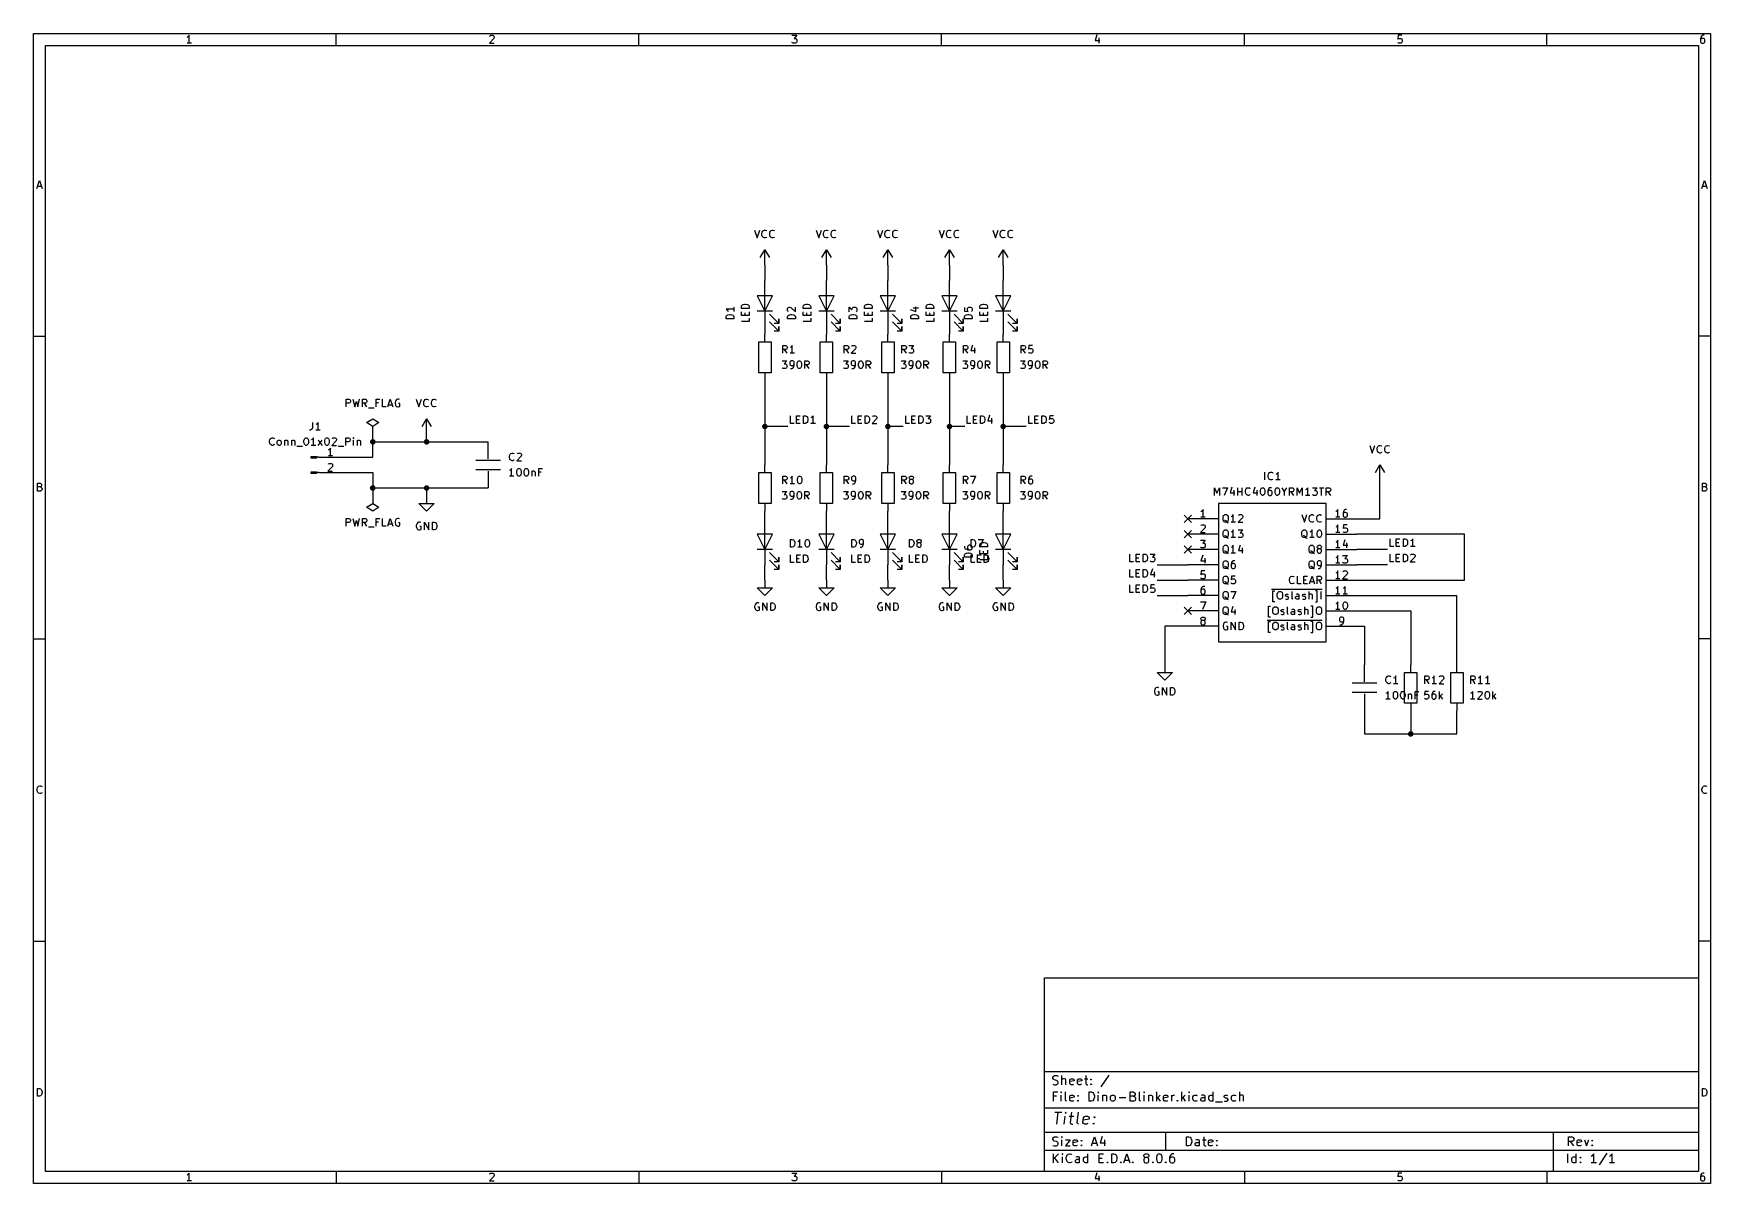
# Model space of a CAD drawing. Extents: x 0.4 to 11.3, y -7.9 to -0.4.
import ezdxf

# ---------------------------------------------------------------- set-up
doc = ezdxf.new("R2010")
doc.units = 0
doc.header["$MEASUREMENT"] = 0
for name, color, linetype in [('BLUE2', 5, 'CONTINUOUS'), ('CYAN2', 4, 'CONTINUOUS'), ('GRAY1', 251, 'CONTINUOUS'), ('GREEN3', 91, 'CONTINUOUS'), ('LYELLOW', 51, 'CONTINUOUS'), ('RED2', 1, 'CONTINUOUS'), ('RED3', 11, 'CONTINUOUS')]:
    doc.layers.add(name, color=color, linetype=linetype)

msp = doc.modelspace()

# ---------------------------------------------------------------- linework, layer by layer
at = {"layer": 'BLUE2', "linetype": 'CONTINUOUS'}
for p, q in [((7.876, -3.526), (7.924, -3.574)), ((7.924, -3.526), (7.876, -3.574)), ((7.876, -3.626), (7.924, -3.674)), ((7.924, -3.626), (7.876, -3.674)), ((7.876, -3.726), (7.924, -3.774)), ((7.924, -3.726), (7.876, -3.774)), ((7.876, -4.126), (7.924, -4.174)), ((7.924, -4.126), (7.876, -4.174))]:
    msp.add_line(p, q, dxfattribs=at)
at = {"layer": 'CYAN2', "linetype": 'CONTINUOUS'}
for p, q in [((5.083, -1.673), (5.1, -1.723)), ((5.1, -1.723), (5.117, -1.673)), ((5.131, -1.694), (5.133, -1.685)), ((5.131, -1.701), (5.131, -1.694)), ((5.133, -1.711), (5.131, -1.701)), ((5.133, -1.685), (5.136, -1.68)), ((5.136, -1.716), (5.133, -1.711)), ((5.136, -1.68), (5.14, -1.675)), ((5.14, -1.72), (5.136, -1.716)), ((5.14, -1.675), (5.148, -1.673)), ((5.148, -1.723), (5.14, -1.72)), ((5.148, -1.673), (5.152, -1.673)), ((5.152, -1.723), (5.148, -1.723)), ((5.152, -1.673), (5.16, -1.675)), ((5.16, -1.72), (5.152, -1.723)), ((5.16, -1.675), (5.162, -1.678)), ((5.162, -1.718), (5.16, -1.72)), ((5.181, -1.694), (5.183, -1.685)), ((5.181, -1.701), (5.181, -1.694)), ((5.183, -1.711), (5.181, -1.701)), ((5.183, -1.685), (5.186, -1.68)), ((5.186, -1.716), (5.183, -1.711)), ((5.186, -1.68), (5.19, -1.675)), ((5.19, -1.72), (5.186, -1.716)), ((5.19, -1.675), (5.198, -1.673)), ((5.198, -1.723), (5.19, -1.72)), ((5.198, -1.673), (5.202, -1.673)), ((5.202, -1.723), (5.198, -1.723)), ((5.202, -1.673), (5.21, -1.675)), ((5.21, -1.72), (5.202, -1.723)), ((5.21, -1.675), (5.212, -1.678)), ((5.212, -1.718), (5.21, -1.72)), ((5.483, -1.673), (5.5, -1.723)), ((5.5, -1.723), (5.517, -1.673)), ((5.531, -1.694), (5.533, -1.685)), ((5.531, -1.701), (5.531, -1.694)), ((5.533, -1.711), (5.531, -1.701)), ((5.533, -1.685), (5.536, -1.68)), ((5.536, -1.716), (5.533, -1.711)), ((5.536, -1.68), (5.54, -1.675)), ((5.54, -1.72), (5.536, -1.716)), ((5.54, -1.675), (5.548, -1.673)), ((5.548, -1.723), (5.54, -1.72)), ((5.548, -1.673), (5.552, -1.673)), ((5.552, -1.723), (5.548, -1.723)), ((5.552, -1.673), (5.56, -1.675)), ((5.56, -1.72), (5.552, -1.723)), ((5.56, -1.675), (5.562, -1.678)), ((5.562, -1.718), (5.56, -1.72)), ((5.581, -1.694), (5.583, -1.685)), ((5.581, -1.701), (5.581, -1.694)), ((5.583, -1.711), (5.581, -1.701)), ((5.583, -1.685), (5.586, -1.68)), ((5.586, -1.716), (5.583, -1.711)), ((5.586, -1.68), (5.59, -1.675)), ((5.59, -1.72), (5.586, -1.716)), ((5.59, -1.675), (5.598, -1.673)), ((5.598, -1.723), (5.59, -1.72)), ((5.598, -1.673), (5.602, -1.673)), ((5.602, -1.723), (5.598, -1.723)), ((5.602, -1.673), (5.61, -1.675)), ((5.61, -1.72), (5.602, -1.723)), ((5.61, -1.675), (5.612, -1.678)), ((5.612, -1.718), (5.61, -1.72)), ((5.883, -1.673), (5.9, -1.723)), ((5.9, -1.723), (5.917, -1.673)), ((5.931, -1.694), (5.933, -1.685)), ((5.931, -1.701), (5.931, -1.694)), ((5.933, -1.711), (5.931, -1.701)), ((5.933, -1.685), (5.936, -1.68)), ((5.936, -1.716), (5.933, -1.711)), ((5.936, -1.68), (5.94, -1.675)), ((5.94, -1.72), (5.936, -1.716)), ((5.94, -1.675), (5.948, -1.673)), ((5.948, -1.723), (5.94, -1.72)), ((5.948, -1.673), (5.952, -1.673)), ((5.952, -1.723), (5.948, -1.723)), ((5.952, -1.673), (5.96, -1.675)), ((5.96, -1.72), (5.952, -1.723)), ((5.96, -1.675), (5.962, -1.678)), ((5.962, -1.718), (5.96, -1.72)), ((5.981, -1.694), (5.983, -1.685)), ((5.981, -1.701), (5.981, -1.694)), ((5.983, -1.711), (5.981, -1.701)), ((5.983, -1.685), (5.986, -1.68)), ((5.986, -1.716), (5.983, -1.711)), ((5.986, -1.68), (5.99, -1.675)), ((5.99, -1.72), (5.986, -1.716)), ((5.99, -1.675), (5.998, -1.673)), ((5.998, -1.723), (5.99, -1.72)), ((5.998, -1.673), (6.002, -1.673)), ((6.002, -1.723), (5.998, -1.723)), ((6.002, -1.673), (6.01, -1.675)), ((6.01, -1.72), (6.002, -1.723)), ((6.01, -1.675), (6.012, -1.678)), ((6.012, -1.718), (6.01, -1.72)), ((6.283, -1.673), (6.3, -1.723)), ((6.3, -1.723), (6.317, -1.673)), ((6.331, -1.694), (6.333, -1.685)), ((6.331, -1.701), (6.331, -1.694)), ((6.333, -1.711), (6.331, -1.701)), ((6.333, -1.685), (6.336, -1.68)), ((6.336, -1.716), (6.333, -1.711)), ((6.336, -1.68), (6.34, -1.675)), ((6.34, -1.72), (6.336, -1.716)), ((6.34, -1.675), (6.348, -1.673)), ((6.348, -1.723), (6.34, -1.72)), ((6.348, -1.673), (6.352, -1.673)), ((6.352, -1.723), (6.348, -1.723)), ((6.352, -1.673), (6.36, -1.675)), ((6.36, -1.72), (6.352, -1.723)), ((6.36, -1.675), (6.362, -1.678)), ((6.362, -1.718), (6.36, -1.72)), ((6.381, -1.694), (6.383, -1.685)), ((6.381, -1.701), (6.381, -1.694)), ((6.383, -1.711), (6.381, -1.701)), ((6.383, -1.685), (6.386, -1.68)), ((6.386, -1.716), (6.383, -1.711)), ((6.386, -1.68), (6.39, -1.675)), ((6.39, -1.72), (6.386, -1.716)), ((6.39, -1.675), (6.398, -1.673)), ((6.398, -1.723), (6.39, -1.72)), ((6.398, -1.673), (6.402, -1.673)), ((6.402, -1.723), (6.398, -1.723)), ((6.402, -1.673), (6.41, -1.675)), ((6.41, -1.72), (6.402, -1.723)), ((6.41, -1.675), (6.412, -1.678)), ((6.412, -1.718), (6.41, -1.72)), ((6.633, -1.673), (6.65, -1.723)), ((6.65, -1.723), (6.667, -1.673)), ((6.681, -1.694), (6.683, -1.685)), ((6.681, -1.701), (6.681, -1.694)), ((6.683, -1.711), (6.681, -1.701)), ((6.683, -1.685), (6.686, -1.68)), ((6.686, -1.716), (6.683, -1.711)), ((6.686, -1.68), (6.69, -1.675)), ((6.69, -1.72), (6.686, -1.716)), ((6.69, -1.675), (6.698, -1.673)), ((6.698, -1.723), (6.69, -1.72)), ((6.698, -1.673), (6.702, -1.673)), ((6.702, -1.723), (6.698, -1.723)), ((6.702, -1.673), (6.71, -1.675)), ((6.71, -1.72), (6.702, -1.723)), ((6.71, -1.675), (6.712, -1.678)), ((6.712, -1.718), (6.71, -1.72)), ((6.731, -1.694), (6.733, -1.685)), ((6.731, -1.701), (6.731, -1.694)), ((6.733, -1.711), (6.731, -1.701)), ((6.733, -1.685), (6.736, -1.68)), ((6.736, -1.716), (6.733, -1.711)), ((6.736, -1.68), (6.74, -1.675)), ((6.74, -1.72), (6.736, -1.716)), ((6.74, -1.675), (6.748, -1.673)), ((6.748, -1.723), (6.74, -1.72)), ((6.748, -1.673), (6.752, -1.673)), ((6.752, -1.723), (6.748, -1.723)), ((6.752, -1.673), (6.76, -1.675)), ((6.76, -1.72), (6.752, -1.723)), ((6.76, -1.675), (6.762, -1.678)), ((6.762, -1.718), (6.76, -1.72)), ((4.948, -2.173), (4.948, -2.202)), ((4.998, -2.171), (5, -2.164)), ((4.998, -2.183), (4.998, -2.171)), ((5, -2.164), (5.005, -2.159)), ((5.005, -2.159), (5.01, -2.157)), ((5.01, -2.157), (5.019, -2.154)), ((5.019, -2.154), (5.026, -2.154)), ((5.026, -2.154), (5.036, -2.157)), ((5.036, -2.157), (5.041, -2.159)), ((5.041, -2.159), (5.045, -2.164)), ((5.045, -2.164), (5.048, -2.171)), ((5.048, -2.171), (5.048, -2.183)), ((5.298, -2.183), (5.3, -2.178)), ((5.3, -2.178), (5.303, -2.176)), ((5.303, -2.176), (5.307, -2.173)), ((5.307, -2.173), (5.312, -2.173)), ((5.312, -2.173), (5.319, -2.176)), ((5.319, -2.176), (5.348, -2.204)), ((5.348, -2.204), (5.348, -2.173)), ((5.398, -2.171), (5.4, -2.164)), ((5.398, -2.183), (5.398, -2.171)), ((5.4, -2.164), (5.405, -2.159)), ((5.405, -2.159), (5.41, -2.157)), ((5.41, -2.157), (5.419, -2.154)), ((5.419, -2.154), (5.426, -2.154)), ((5.426, -2.154), (5.436, -2.157)), ((5.436, -2.157), (5.441, -2.159)), ((5.441, -2.159), (5.445, -2.164)), ((5.445, -2.164), (5.448, -2.171)), ((5.448, -2.171), (5.448, -2.183)), ((5.698, -2.204), (5.698, -2.173)), ((5.698, -2.173), (5.717, -2.19)), ((5.717, -2.183), (5.719, -2.178)), ((5.719, -2.178), (5.722, -2.176)), ((5.722, -2.176), (5.726, -2.173)), ((5.726, -2.173), (5.738, -2.173)), ((5.738, -2.173), (5.743, -2.176)), ((5.743, -2.176), (5.745, -2.178)), ((5.745, -2.178), (5.748, -2.183)), ((5.798, -2.171), (5.8, -2.164)), ((5.798, -2.183), (5.798, -2.171)), ((5.8, -2.164), (5.805, -2.159)), ((5.805, -2.159), (5.81, -2.157)), ((5.81, -2.157), (5.819, -2.154)), ((5.819, -2.154), (5.826, -2.154)), ((5.826, -2.154), (5.836, -2.157)), ((5.836, -2.157), (5.841, -2.159)), ((5.841, -2.159), (5.845, -2.164)), ((5.845, -2.164), (5.848, -2.171)), ((5.848, -2.171), (5.848, -2.183)), ((6.114, -2.178), (6.148, -2.178)), ((6.114, -2.178), (6.148, -2.178)), ((6.131, -2.202), (6.131, -2.171)), ((6.131, -2.202), (6.131, -2.171)), ((6.198, -2.171), (6.2, -2.164)), ((6.198, -2.171), (6.2, -2.164)), ((6.198, -2.183), (6.198, -2.171)), ((6.198, -2.183), (6.198, -2.171)), ((6.2, -2.164), (6.205, -2.159)), ((6.2, -2.164), (6.205, -2.159)), ((6.205, -2.159), (6.21, -2.157)), ((6.205, -2.159), (6.21, -2.157)), ((6.21, -2.157), (6.219, -2.154)), ((6.21, -2.157), (6.219, -2.154)), ((6.219, -2.154), (6.226, -2.154)), ((6.219, -2.154), (6.226, -2.154)), ((6.226, -2.154), (6.236, -2.157)), ((6.226, -2.154), (6.236, -2.157)), ((6.236, -2.157), (6.241, -2.159)), ((6.236, -2.157), (6.241, -2.159)), ((6.241, -2.159), (6.245, -2.164)), ((6.241, -2.159), (6.245, -2.164)), ((6.245, -2.164), (6.248, -2.171)), ((6.245, -2.164), (6.248, -2.171)), ((6.248, -2.171), (6.248, -2.183)), ((6.248, -2.171), (6.248, -2.183)), ((6.448, -2.176), (6.448, -2.199)), ((6.448, -2.176), (6.448, -2.199)), ((6.467, -2.183), (6.469, -2.178)), ((6.467, -2.183), (6.469, -2.178)), ((6.469, -2.178), (6.472, -2.176)), ((6.469, -2.178), (6.472, -2.176)), ((6.472, -2.176), (6.476, -2.173)), ((6.472, -2.176), (6.476, -2.173)), ((6.476, -2.173), (6.488, -2.173)), ((6.476, -2.173), (6.488, -2.173)), ((6.488, -2.173), (6.493, -2.176)), ((6.488, -2.173), (6.493, -2.176)), ((6.493, -2.176), (6.495, -2.178)), ((6.493, -2.176), (6.495, -2.178)), ((6.495, -2.178), (6.498, -2.183)), ((6.495, -2.178), (6.498, -2.183)), ((6.548, -2.171), (6.55, -2.164)), ((6.548, -2.171), (6.55, -2.164)), ((6.548, -2.183), (6.548, -2.171)), ((6.548, -2.183), (6.548, -2.171)), ((6.55, -2.164), (6.555, -2.159)), ((6.55, -2.164), (6.555, -2.159)), ((6.555, -2.159), (6.56, -2.157)), ((6.555, -2.159), (6.56, -2.157)), ((6.56, -2.157), (6.569, -2.154)), ((6.56, -2.157), (6.569, -2.154)), ((6.569, -2.154), (6.576, -2.154)), ((6.569, -2.154), (6.576, -2.154)), ((6.576, -2.154), (6.586, -2.157)), ((6.576, -2.154), (6.586, -2.157)), ((6.586, -2.157), (6.591, -2.159)), ((6.586, -2.157), (6.591, -2.159)), ((6.591, -2.159), (6.595, -2.164)), ((6.591, -2.159), (6.595, -2.164)), ((6.595, -2.164), (6.598, -2.171)), ((6.595, -2.164), (6.598, -2.171)), ((6.598, -2.171), (6.598, -2.183)), ((6.598, -2.171), (6.598, -2.183)), ((4.948, -2.187), (4.898, -2.187)), ((4.898, -2.187), (4.905, -2.192)), ((4.898, -2.237), (4.9, -2.23)), ((4.898, -2.249), (4.898, -2.237)), ((4.948, -2.249), (4.898, -2.249)), ((4.9, -2.23), (4.905, -2.226)), ((4.905, -2.192), (4.91, -2.197)), ((4.905, -2.226), (4.91, -2.223)), ((4.91, -2.197), (4.912, -2.202)), ((4.91, -2.223), (4.919, -2.221)), ((4.919, -2.221), (4.926, -2.221)), ((4.926, -2.221), (4.936, -2.223)), ((4.936, -2.223), (4.941, -2.226)), ((4.941, -2.226), (4.945, -2.23)), ((4.945, -2.23), (4.948, -2.237)), ((4.948, -2.237), (4.948, -2.249)), ((5.048, -2.183), (4.998, -2.183)), ((4.998, -2.228), (4.998, -2.204)), ((5.048, -2.228), (4.998, -2.228)), ((5.048, -2.268), (4.998, -2.268)), ((5.022, -2.228), (5.022, -2.211)), ((5.048, -2.204), (5.048, -2.228)), ((5.048, -2.245), (5.048, -2.268)), ((5.298, -2.195), (5.298, -2.183)), ((5.3, -2.199), (5.298, -2.195)), ((5.298, -2.237), (5.3, -2.23)), ((5.298, -2.249), (5.298, -2.237)), ((5.348, -2.249), (5.298, -2.249)), ((5.303, -2.202), (5.3, -2.199)), ((5.3, -2.23), (5.305, -2.226)), ((5.305, -2.226), (5.31, -2.223)), ((5.31, -2.223), (5.319, -2.221)), ((5.319, -2.221), (5.326, -2.221)), ((5.326, -2.221), (5.336, -2.223)), ((5.336, -2.223), (5.341, -2.226)), ((5.341, -2.226), (5.345, -2.23)), ((5.345, -2.23), (5.348, -2.237)), ((5.348, -2.237), (5.348, -2.249)), ((5.448, -2.183), (5.398, -2.183)), ((5.398, -2.228), (5.398, -2.204)), ((5.448, -2.228), (5.398, -2.228)), ((5.448, -2.268), (5.398, -2.268)), ((5.422, -2.228), (5.422, -2.211)), ((5.448, -2.204), (5.448, -2.228)), ((5.448, -2.245), (5.448, -2.268)), ((5.698, -2.237), (5.7, -2.23)), ((5.698, -2.249), (5.698, -2.237)), ((5.748, -2.249), (5.698, -2.249)), ((5.7, -2.23), (5.705, -2.226)), ((5.705, -2.226), (5.71, -2.223)), ((5.71, -2.223), (5.719, -2.221)), ((5.717, -2.19), (5.717, -2.183)), ((5.719, -2.221), (5.726, -2.221)), ((5.726, -2.221), (5.736, -2.223)), ((5.736, -2.223), (5.741, -2.226)), ((5.741, -2.226), (5.745, -2.23)), ((5.745, -2.202), (5.743, -2.204)), ((5.748, -2.197), (5.745, -2.202)), ((5.745, -2.23), (5.748, -2.237)), ((5.748, -2.183), (5.748, -2.197)), ((5.748, -2.237), (5.748, -2.249)), ((5.848, -2.183), (5.798, -2.183)), ((5.798, -2.228), (5.798, -2.204)), ((5.848, -2.228), (5.798, -2.228)), ((5.848, -2.268), (5.798, -2.268)), ((5.822, -2.228), (5.822, -2.211)), ((5.848, -2.204), (5.848, -2.228)), ((5.848, -2.245), (5.848, -2.268)), ((6.095, -2.19), (6.131, -2.202)), ((6.095, -2.19), (6.131, -2.202)), ((6.098, -2.237), (6.1, -2.23)), ((6.098, -2.237), (6.1, -2.23)), ((6.098, -2.249), (6.098, -2.237)), ((6.098, -2.249), (6.098, -2.237)), ((6.148, -2.249), (6.098, -2.249)), ((6.148, -2.249), (6.098, -2.249)), ((6.1, -2.23), (6.105, -2.226)), ((6.1, -2.23), (6.105, -2.226)), ((6.105, -2.226), (6.11, -2.223)), ((6.105, -2.226), (6.11, -2.223)), ((6.11, -2.223), (6.119, -2.221)), ((6.11, -2.223), (6.119, -2.221)), ((6.119, -2.221), (6.126, -2.221)), ((6.119, -2.221), (6.126, -2.221)), ((6.126, -2.221), (6.136, -2.223)), ((6.126, -2.221), (6.136, -2.223)), ((6.136, -2.223), (6.141, -2.226)), ((6.136, -2.223), (6.141, -2.226)), ((6.141, -2.226), (6.145, -2.23)), ((6.141, -2.226), (6.145, -2.23)), ((6.145, -2.23), (6.148, -2.237)), ((6.145, -2.23), (6.148, -2.237)), ((6.148, -2.237), (6.148, -2.249)), ((6.148, -2.237), (6.148, -2.249)), ((6.248, -2.183), (6.198, -2.183)), ((6.248, -2.183), (6.198, -2.183)), ((6.198, -2.228), (6.198, -2.204)), ((6.198, -2.228), (6.198, -2.204)), ((6.248, -2.228), (6.198, -2.228)), ((6.248, -2.228), (6.198, -2.228)), ((6.248, -2.268), (6.198, -2.268)), ((6.248, -2.268), (6.198, -2.268)), ((6.222, -2.228), (6.222, -2.211)), ((6.222, -2.228), (6.222, -2.211)), ((6.248, -2.204), (6.248, -2.228)), ((6.248, -2.204), (6.248, -2.228)), ((6.248, -2.245), (6.248, -2.268)), ((6.248, -2.245), (6.248, -2.268)), ((6.448, -2.199), (6.472, -2.202)), ((6.448, -2.199), (6.472, -2.202)), ((6.448, -2.237), (6.45, -2.23)), ((6.448, -2.237), (6.45, -2.23)), ((6.448, -2.249), (6.448, -2.237)), ((6.448, -2.249), (6.448, -2.237)), ((6.498, -2.249), (6.448, -2.249)), ((6.498, -2.249), (6.448, -2.249)), ((6.45, -2.23), (6.455, -2.226)), ((6.45, -2.23), (6.455, -2.226)), ((6.455, -2.226), (6.46, -2.223)), ((6.455, -2.226), (6.46, -2.223)), ((6.46, -2.223), (6.469, -2.221)), ((6.46, -2.223), (6.469, -2.221)), ((6.467, -2.195), (6.467, -2.183)), ((6.467, -2.195), (6.467, -2.183)), ((6.469, -2.199), (6.467, -2.195)), ((6.469, -2.199), (6.467, -2.195)), ((6.472, -2.202), (6.469, -2.199)), ((6.472, -2.202), (6.469, -2.199)), ((6.469, -2.221), (6.476, -2.221)), ((6.469, -2.221), (6.476, -2.221)), ((6.476, -2.221), (6.486, -2.223)), ((6.476, -2.221), (6.486, -2.223)), ((6.486, -2.223), (6.491, -2.226)), ((6.486, -2.223), (6.491, -2.226)), ((6.491, -2.226), (6.495, -2.23)), ((6.491, -2.226), (6.495, -2.23)), ((6.495, -2.199), (6.493, -2.202)), ((6.495, -2.199), (6.493, -2.202)), ((6.498, -2.195), (6.495, -2.199)), ((6.498, -2.195), (6.495, -2.199)), ((6.495, -2.23), (6.498, -2.237)), ((6.495, -2.23), (6.498, -2.237)), ((6.498, -2.183), (6.498, -2.195)), ((6.498, -2.183), (6.498, -2.195)), ((6.498, -2.237), (6.498, -2.249)), ((6.498, -2.237), (6.498, -2.249)), ((6.598, -2.183), (6.548, -2.183)), ((6.598, -2.183), (6.548, -2.183)), ((6.548, -2.228), (6.548, -2.204)), ((6.548, -2.228), (6.548, -2.204)), ((6.598, -2.228), (6.548, -2.228)), ((6.598, -2.228), (6.548, -2.228)), ((6.598, -2.268), (6.548, -2.268)), ((6.598, -2.268), (6.548, -2.268)), ((6.572, -2.228), (6.572, -2.211)), ((6.572, -2.228), (6.572, -2.211)), ((6.598, -2.204), (6.598, -2.228)), ((6.598, -2.204), (6.598, -2.228)), ((6.598, -2.245), (6.598, -2.268)), ((6.598, -2.245), (6.598, -2.268)), ((5.266, -2.473), (5.266, -2.423)), ((5.266, -2.423), (5.285, -2.423)), ((5.285, -2.449), (5.266, -2.449)), ((5.295, -2.473), (5.278, -2.449)), ((5.285, -2.423), (5.29, -2.425)), ((5.29, -2.447), (5.285, -2.449)), ((5.29, -2.425), (5.292, -2.428)), ((5.292, -2.444), (5.29, -2.447)), ((5.292, -2.428), (5.295, -2.432)), ((5.295, -2.439), (5.292, -2.444)), ((5.295, -2.432), (5.295, -2.439)), ((5.319, -2.435), (5.314, -2.437)), ((5.342, -2.473), (5.314, -2.473)), ((5.323, -2.43), (5.319, -2.435)), ((5.328, -2.423), (5.323, -2.43)), ((5.328, -2.473), (5.328, -2.423)), ((5.666, -2.473), (5.666, -2.423)), ((5.666, -2.423), (5.685, -2.423)), ((5.685, -2.449), (5.666, -2.449)), ((5.695, -2.473), (5.678, -2.449)), ((5.685, -2.423), (5.69, -2.425)), ((5.69, -2.447), (5.685, -2.449)), ((5.69, -2.425), (5.692, -2.428)), ((5.692, -2.444), (5.69, -2.447)), ((5.692, -2.428), (5.695, -2.432)), ((5.695, -2.439), (5.692, -2.444)), ((5.695, -2.432), (5.695, -2.439)), ((5.74, -2.444), (5.712, -2.473)), ((5.712, -2.473), (5.742, -2.473)), ((5.714, -2.428), (5.716, -2.425)), ((5.716, -2.425), (5.721, -2.423)), ((5.721, -2.423), (5.733, -2.423)), ((5.733, -2.423), (5.738, -2.425)), ((5.738, -2.425), (5.74, -2.428)), ((5.74, -2.428), (5.742, -2.432)), ((5.742, -2.437), (5.74, -2.444)), ((5.742, -2.432), (5.742, -2.437)), ((6.041, -2.473), (6.041, -2.423)), ((6.041, -2.423), (6.06, -2.423)), ((6.06, -2.449), (6.041, -2.449)), ((6.07, -2.473), (6.053, -2.449)), ((6.06, -2.423), (6.065, -2.425)), ((6.065, -2.447), (6.06, -2.449)), ((6.065, -2.425), (6.067, -2.428)), ((6.067, -2.444), (6.065, -2.447)), ((6.067, -2.428), (6.07, -2.432)), ((6.07, -2.439), (6.067, -2.444)), ((6.07, -2.432), (6.07, -2.439)), ((6.087, -2.423), (6.117, -2.423)), ((6.089, -2.47), (6.087, -2.468)), ((6.094, -2.473), (6.089, -2.47)), ((6.108, -2.473), (6.094, -2.473)), ((6.117, -2.423), (6.101, -2.442)), ((6.101, -2.442), (6.108, -2.442)), ((6.108, -2.442), (6.113, -2.444)), ((6.113, -2.47), (6.108, -2.473)), ((6.113, -2.444), (6.115, -2.447)), ((6.115, -2.468), (6.113, -2.47)), ((6.115, -2.447), (6.117, -2.451)), ((6.117, -2.463), (6.115, -2.468)), ((6.117, -2.451), (6.117, -2.463)), ((6.441, -2.473), (6.441, -2.423)), ((6.441, -2.423), (6.46, -2.423)), ((6.46, -2.449), (6.441, -2.449)), ((6.47, -2.473), (6.453, -2.449)), ((6.46, -2.423), (6.465, -2.425)), ((6.465, -2.447), (6.46, -2.449)), ((6.465, -2.425), (6.467, -2.428)), ((6.467, -2.444), (6.465, -2.447)), ((6.467, -2.428), (6.47, -2.432)), ((6.47, -2.439), (6.467, -2.444)), ((6.47, -2.432), (6.47, -2.439)), ((6.501, -2.42), (6.489, -2.456)), ((6.489, -2.456), (6.52, -2.456)), ((6.513, -2.439), (6.513, -2.473)), ((6.816, -2.473), (6.816, -2.423)), ((6.816, -2.423), (6.835, -2.423)), ((6.835, -2.449), (6.816, -2.449)), ((6.845, -2.473), (6.828, -2.449)), ((6.835, -2.423), (6.84, -2.425)), ((6.84, -2.447), (6.835, -2.449)), ((6.84, -2.425), (6.842, -2.428)), ((6.842, -2.444), (6.84, -2.447)), ((6.842, -2.428), (6.845, -2.432)), ((6.845, -2.439), (6.842, -2.444)), ((6.845, -2.432), (6.845, -2.439)), ((6.866, -2.423), (6.864, -2.447)), ((6.864, -2.447), (6.866, -2.444)), ((6.866, -2.47), (6.864, -2.468)), ((6.89, -2.423), (6.866, -2.423)), ((6.866, -2.444), (6.871, -2.442)), ((6.871, -2.473), (6.866, -2.47)), ((6.871, -2.442), (6.883, -2.442)), ((6.883, -2.473), (6.871, -2.473)), ((6.883, -2.442), (6.888, -2.444)), ((6.888, -2.47), (6.883, -2.473)), ((6.888, -2.444), (6.89, -2.447)), ((6.89, -2.468), (6.888, -2.47)), ((6.89, -2.447), (6.892, -2.451)), ((6.892, -2.463), (6.89, -2.468)), ((6.892, -2.451), (6.892, -2.463)), ((5.262, -2.523), (5.292, -2.523)), ((5.264, -2.57), (5.262, -2.568)), ((5.269, -2.573), (5.264, -2.57)), ((5.283, -2.573), (5.269, -2.573)), ((5.292, -2.523), (5.276, -2.542)), ((5.276, -2.542), (5.283, -2.542)), ((5.283, -2.542), (5.288, -2.544)), ((5.288, -2.57), (5.283, -2.573)), ((5.288, -2.544), (5.29, -2.547)), ((5.29, -2.568), (5.288, -2.57)), ((5.29, -2.547), (5.292, -2.551)), ((5.292, -2.563), (5.29, -2.568)), ((5.292, -2.551), (5.292, -2.563)), ((5.314, -2.528), (5.312, -2.532)), ((5.312, -2.532), (5.312, -2.544)), ((5.312, -2.544), (5.314, -2.549)), ((5.316, -2.525), (5.314, -2.528)), ((5.314, -2.549), (5.316, -2.551)), ((5.321, -2.523), (5.316, -2.525)), ((5.316, -2.551), (5.321, -2.554)), ((5.316, -2.573), (5.326, -2.573)), ((5.331, -2.523), (5.321, -2.523)), ((5.321, -2.554), (5.331, -2.554)), ((5.326, -2.573), (5.331, -2.57)), ((5.335, -2.525), (5.331, -2.523)), ((5.331, -2.554), (5.335, -2.551)), ((5.331, -2.57), (5.333, -2.568)), ((5.333, -2.568), (5.338, -2.561)), ((5.338, -2.528), (5.335, -2.525)), ((5.335, -2.551), (5.338, -2.549)), ((5.34, -2.532), (5.338, -2.528)), ((5.338, -2.549), (5.34, -2.544)), ((5.338, -2.561), (5.34, -2.551)), ((5.34, -2.551), (5.34, -2.532)), ((5.359, -2.542), (5.362, -2.532)), ((5.359, -2.554), (5.359, -2.542)), ((5.362, -2.563), (5.359, -2.554)), ((5.362, -2.532), (5.364, -2.528)), ((5.364, -2.568), (5.362, -2.563)), ((5.364, -2.528), (5.366, -2.525)), ((5.366, -2.57), (5.364, -2.568)), ((5.366, -2.525), (5.371, -2.523)), ((5.371, -2.573), (5.366, -2.57)), ((5.371, -2.523), (5.376, -2.523)), ((5.376, -2.573), (5.371, -2.573)), ((5.376, -2.523), (5.381, -2.525)), ((5.381, -2.57), (5.376, -2.573)), ((5.381, -2.525), (5.383, -2.528)), ((5.383, -2.568), (5.381, -2.57)), ((5.383, -2.528), (5.385, -2.532)), ((5.385, -2.563), (5.383, -2.568)), ((5.385, -2.532), (5.388, -2.542)), ((5.388, -2.554), (5.385, -2.563)), ((5.388, -2.542), (5.388, -2.554)), ((5.409, -2.573), (5.409, -2.523)), ((5.409, -2.523), (5.428, -2.523)), ((5.428, -2.549), (5.409, -2.549)), ((5.438, -2.573), (5.421, -2.549)), ((5.428, -2.523), (5.433, -2.525)), ((5.433, -2.547), (5.428, -2.549)), ((5.433, -2.525), (5.435, -2.528)), ((5.435, -2.544), (5.433, -2.547)), ((5.435, -2.528), (5.438, -2.532)), ((5.438, -2.539), (5.435, -2.544)), ((5.438, -2.532), (5.438, -2.539)), ((5.662, -2.523), (5.692, -2.523)), ((5.664, -2.57), (5.662, -2.568)), ((5.669, -2.573), (5.664, -2.57)), ((5.683, -2.573), (5.669, -2.573)), ((5.692, -2.523), (5.676, -2.542)), ((5.676, -2.542), (5.683, -2.542)), ((5.683, -2.542), (5.688, -2.544)), ((5.688, -2.57), (5.683, -2.573)), ((5.688, -2.544), (5.69, -2.547)), ((5.69, -2.568), (5.688, -2.57)), ((5.69, -2.547), (5.692, -2.551)), ((5.692, -2.563), (5.69, -2.568)), ((5.692, -2.551), (5.692, -2.563)), ((5.714, -2.528), (5.712, -2.532)), ((5.712, -2.532), (5.712, -2.544)), ((5.712, -2.544), (5.714, -2.549)), ((5.716, -2.525), (5.714, -2.528)), ((5.714, -2.549), (5.716, -2.551)), ((5.721, -2.523), (5.716, -2.525)), ((5.716, -2.551), (5.721, -2.554)), ((5.716, -2.573), (5.726, -2.573)), ((5.731, -2.523), (5.721, -2.523)), ((5.721, -2.554), (5.731, -2.554)), ((5.726, -2.573), (5.731, -2.57)), ((5.735, -2.525), (5.731, -2.523)), ((5.731, -2.554), (5.735, -2.551)), ((5.731, -2.57), (5.733, -2.568)), ((5.733, -2.568), (5.738, -2.561)), ((5.738, -2.528), (5.735, -2.525)), ((5.735, -2.551), (5.738, -2.549)), ((5.74, -2.532), (5.738, -2.528)), ((5.738, -2.549), (5.74, -2.544)), ((5.738, -2.561), (5.74, -2.551)), ((5.74, -2.551), (5.74, -2.532)), ((5.759, -2.542), (5.762, -2.532)), ((5.759, -2.554), (5.759, -2.542)), ((5.762, -2.563), (5.759, -2.554)), ((5.762, -2.532), (5.764, -2.528)), ((5.764, -2.568), (5.762, -2.563)), ((5.764, -2.528), (5.766, -2.525)), ((5.766, -2.57), (5.764, -2.568)), ((5.766, -2.525), (5.771, -2.523)), ((5.771, -2.573), (5.766, -2.57)), ((5.771, -2.523), (5.776, -2.523)), ((5.776, -2.573), (5.771, -2.573)), ((5.776, -2.523), (5.781, -2.525)), ((5.781, -2.57), (5.776, -2.573)), ((5.781, -2.525), (5.783, -2.528)), ((5.783, -2.568), (5.781, -2.57)), ((5.783, -2.528), (5.785, -2.532)), ((5.785, -2.563), (5.783, -2.568)), ((5.785, -2.532), (5.788, -2.542)), ((5.788, -2.554), (5.785, -2.563)), ((5.788, -2.542), (5.788, -2.554)), ((5.809, -2.573), (5.809, -2.523)), ((5.809, -2.523), (5.828, -2.523)), ((5.828, -2.549), (5.809, -2.549)), ((5.838, -2.573), (5.821, -2.549)), ((5.828, -2.523), (5.833, -2.525)), ((5.833, -2.547), (5.828, -2.549)), ((5.833, -2.525), (5.835, -2.528)), ((5.835, -2.544), (5.833, -2.547)), ((5.835, -2.528), (5.838, -2.532)), ((5.838, -2.539), (5.835, -2.544)), ((5.838, -2.532), (5.838, -2.539)), ((6.037, -2.523), (6.067, -2.523)), ((6.039, -2.57), (6.037, -2.568)), ((6.044, -2.573), (6.039, -2.57)), ((6.058, -2.573), (6.044, -2.573)), ((6.067, -2.523), (6.051, -2.542)), ((6.051, -2.542), (6.058, -2.542)), ((6.058, -2.542), (6.063, -2.544)), ((6.063, -2.57), (6.058, -2.573)), ((6.063, -2.544), (6.065, -2.547)), ((6.065, -2.568), (6.063, -2.57)), ((6.065, -2.547), (6.067, -2.551)), ((6.067, -2.563), (6.065, -2.568)), ((6.067, -2.551), (6.067, -2.563)), ((6.089, -2.528), (6.087, -2.532)), ((6.087, -2.532), (6.087, -2.544)), ((6.087, -2.544), (6.089, -2.549)), ((6.091, -2.525), (6.089, -2.528)), ((6.089, -2.549), (6.091, -2.551)), ((6.096, -2.523), (6.091, -2.525)), ((6.091, -2.551), (6.096, -2.554)), ((6.091, -2.573), (6.101, -2.573)), ((6.106, -2.523), (6.096, -2.523)), ((6.096, -2.554), (6.106, -2.554)), ((6.101, -2.573), (6.106, -2.57)), ((6.11, -2.525), (6.106, -2.523)), ((6.106, -2.554), (6.11, -2.551)), ((6.106, -2.57), (6.108, -2.568)), ((6.108, -2.568), (6.113, -2.561)), ((6.113, -2.528), (6.11, -2.525)), ((6.11, -2.551), (6.113, -2.549)), ((6.115, -2.532), (6.113, -2.528)), ((6.113, -2.549), (6.115, -2.544)), ((6.113, -2.561), (6.115, -2.551)), ((6.115, -2.551), (6.115, -2.532)), ((6.134, -2.542), (6.137, -2.532)), ((6.134, -2.554), (6.134, -2.542)), ((6.137, -2.563), (6.134, -2.554)), ((6.137, -2.532), (6.139, -2.528)), ((6.139, -2.568), (6.137, -2.563)), ((6.139, -2.528), (6.141, -2.525)), ((6.141, -2.57), (6.139, -2.568)), ((6.141, -2.525), (6.146, -2.523)), ((6.146, -2.573), (6.141, -2.57)), ((6.146, -2.523), (6.151, -2.523)), ((6.151, -2.573), (6.146, -2.573)), ((6.151, -2.523), (6.156, -2.525)), ((6.156, -2.57), (6.151, -2.573)), ((6.156, -2.525), (6.158, -2.528)), ((6.158, -2.568), (6.156, -2.57)), ((6.158, -2.528), (6.16, -2.532)), ((6.16, -2.563), (6.158, -2.568)), ((6.16, -2.532), (6.163, -2.542)), ((6.163, -2.554), (6.16, -2.563)), ((6.163, -2.542), (6.163, -2.554)), ((6.184, -2.573), (6.184, -2.523)), ((6.184, -2.523), (6.203, -2.523)), ((6.203, -2.549), (6.184, -2.549)), ((6.213, -2.573), (6.196, -2.549)), ((6.203, -2.523), (6.208, -2.525)), ((6.208, -2.547), (6.203, -2.549)), ((6.208, -2.525), (6.21, -2.528)), ((6.21, -2.544), (6.208, -2.547)), ((6.21, -2.528), (6.213, -2.532)), ((6.213, -2.539), (6.21, -2.544)), ((6.213, -2.532), (6.213, -2.539)), ((6.437, -2.523), (6.467, -2.523)), ((6.439, -2.57), (6.437, -2.568)), ((6.444, -2.573), (6.439, -2.57)), ((6.458, -2.573), (6.444, -2.573)), ((6.467, -2.523), (6.451, -2.542)), ((6.451, -2.542), (6.458, -2.542)), ((6.458, -2.542), (6.463, -2.544)), ((6.463, -2.57), (6.458, -2.573)), ((6.463, -2.544), (6.465, -2.547)), ((6.465, -2.568), (6.463, -2.57)), ((6.465, -2.547), (6.467, -2.551)), ((6.467, -2.563), (6.465, -2.568)), ((6.467, -2.551), (6.467, -2.563)), ((6.489, -2.528), (6.487, -2.532)), ((6.487, -2.532), (6.487, -2.544)), ((6.487, -2.544), (6.489, -2.549)), ((6.491, -2.525), (6.489, -2.528)), ((6.489, -2.549), (6.491, -2.551)), ((6.496, -2.523), (6.491, -2.525)), ((6.491, -2.551), (6.496, -2.554)), ((6.491, -2.573), (6.501, -2.573)), ((6.506, -2.523), (6.496, -2.523)), ((6.496, -2.554), (6.506, -2.554)), ((6.501, -2.573), (6.506, -2.57)), ((6.51, -2.525), (6.506, -2.523)), ((6.506, -2.554), (6.51, -2.551)), ((6.506, -2.57), (6.508, -2.568)), ((6.508, -2.568), (6.513, -2.561)), ((6.513, -2.528), (6.51, -2.525)), ((6.51, -2.551), (6.513, -2.549)), ((6.515, -2.532), (6.513, -2.528)), ((6.513, -2.549), (6.515, -2.544)), ((6.513, -2.561), (6.515, -2.551)), ((6.515, -2.551), (6.515, -2.532)), ((6.534, -2.542), (6.537, -2.532)), ((6.534, -2.554), (6.534, -2.542)), ((6.537, -2.563), (6.534, -2.554)), ((6.537, -2.532), (6.539, -2.528)), ((6.539, -2.568), (6.537, -2.563)), ((6.539, -2.528), (6.541, -2.525)), ((6.541, -2.57), (6.539, -2.568)), ((6.541, -2.525), (6.546, -2.523)), ((6.546, -2.573), (6.541, -2.57)), ((6.546, -2.523), (6.551, -2.523)), ((6.551, -2.573), (6.546, -2.573)), ((6.551, -2.523), (6.556, -2.525)), ((6.556, -2.57), (6.551, -2.573)), ((6.556, -2.525), (6.558, -2.528)), ((6.558, -2.568), (6.556, -2.57)), ((6.558, -2.528), (6.56, -2.532)), ((6.56, -2.563), (6.558, -2.568)), ((6.56, -2.532), (6.563, -2.542)), ((6.563, -2.554), (6.56, -2.563)), ((6.563, -2.542), (6.563, -2.554)), ((6.584, -2.573), (6.584, -2.523)), ((6.584, -2.523), (6.603, -2.523)), ((6.603, -2.549), (6.584, -2.549)), ((6.613, -2.573), (6.596, -2.549)), ((6.603, -2.523), (6.608, -2.525)), ((6.608, -2.547), (6.603, -2.549)), ((6.608, -2.525), (6.61, -2.528)), ((6.61, -2.544), (6.608, -2.547)), ((6.61, -2.528), (6.613, -2.532)), ((6.613, -2.539), (6.61, -2.544)), ((6.613, -2.532), (6.613, -2.539)), ((6.812, -2.523), (6.842, -2.523)), ((6.814, -2.57), (6.812, -2.568)), ((6.819, -2.573), (6.814, -2.57)), ((6.833, -2.573), (6.819, -2.573)), ((6.842, -2.523), (6.826, -2.542)), ((6.826, -2.542), (6.833, -2.542)), ((6.833, -2.542), (6.838, -2.544)), ((6.838, -2.57), (6.833, -2.573)), ((6.838, -2.544), (6.84, -2.547)), ((6.84, -2.568), (6.838, -2.57)), ((6.84, -2.547), (6.842, -2.551)), ((6.842, -2.563), (6.84, -2.568)), ((6.842, -2.551), (6.842, -2.563)), ((6.864, -2.528), (6.862, -2.532)), ((6.862, -2.532), (6.862, -2.544)), ((6.862, -2.544), (6.864, -2.549)), ((6.866, -2.525), (6.864, -2.528)), ((6.864, -2.549), (6.866, -2.551)), ((6.871, -2.523), (6.866, -2.525)), ((6.866, -2.551), (6.871, -2.554)), ((6.866, -2.573), (6.876, -2.573)), ((6.881, -2.523), (6.871, -2.523)), ((6.871, -2.554), (6.881, -2.554)), ((6.876, -2.573), (6.881, -2.57)), ((6.885, -2.525), (6.881, -2.523)), ((6.881, -2.554), (6.885, -2.551)), ((6.881, -2.57), (6.883, -2.568)), ((6.883, -2.568), (6.888, -2.561)), ((6.888, -2.528), (6.885, -2.525)), ((6.885, -2.551), (6.888, -2.549)), ((6.89, -2.532), (6.888, -2.528)), ((6.888, -2.549), (6.89, -2.544)), ((6.888, -2.561), (6.89, -2.551)), ((6.89, -2.551), (6.89, -2.532)), ((6.909, -2.542), (6.912, -2.532)), ((6.909, -2.554), (6.909, -2.542)), ((6.912, -2.563), (6.909, -2.554)), ((6.912, -2.532), (6.914, -2.528)), ((6.914, -2.568), (6.912, -2.563)), ((6.914, -2.528), (6.916, -2.525)), ((6.916, -2.57), (6.914, -2.568)), ((6.916, -2.525), (6.921, -2.523)), ((6.921, -2.573), (6.916, -2.57)), ((6.921, -2.523), (6.926, -2.523)), ((6.926, -2.573), (6.921, -2.573)), ((6.926, -2.523), (6.931, -2.525)), ((6.931, -2.57), (6.926, -2.573)), ((6.931, -2.525), (6.933, -2.528)), ((6.933, -2.568), (6.931, -2.57)), ((6.933, -2.528), (6.935, -2.532)), ((6.935, -2.563), (6.933, -2.568)), ((6.935, -2.532), (6.938, -2.542)), ((6.938, -2.554), (6.935, -2.563)), ((6.938, -2.542), (6.938, -2.554)), ((6.959, -2.573), (6.959, -2.523)), ((6.959, -2.523), (6.978, -2.523)), ((6.978, -2.549), (6.959, -2.549)), ((6.988, -2.573), (6.971, -2.549)), ((6.978, -2.523), (6.983, -2.525)), ((6.983, -2.547), (6.978, -2.549)), ((6.983, -2.525), (6.985, -2.528)), ((6.985, -2.544), (6.983, -2.547)), ((6.985, -2.528), (6.988, -2.532)), ((6.988, -2.539), (6.985, -2.544)), ((6.988, -2.532), (6.988, -2.539)), ((2.426, -2.823), (2.426, -2.773)), ((2.426, -2.773), (2.445, -2.773)), ((2.426, -2.823), (2.426, -2.773)), ((2.426, -2.773), (2.445, -2.773)), ((2.445, -2.799), (2.426, -2.799)), ((2.445, -2.799), (2.426, -2.799)), ((2.445, -2.773), (2.45, -2.775)), ((2.445, -2.773), (2.45, -2.775)), ((2.45, -2.797), (2.445, -2.799)), ((2.45, -2.797), (2.445, -2.799)), ((2.45, -2.775), (2.452, -2.778)), ((2.45, -2.775), (2.452, -2.778)), ((2.452, -2.794), (2.45, -2.797)), ((2.452, -2.794), (2.45, -2.797)), ((2.452, -2.778), (2.455, -2.782)), ((2.452, -2.778), (2.455, -2.782)), ((2.455, -2.789), (2.452, -2.794)), ((2.455, -2.789), (2.452, -2.794)), ((2.455, -2.782), (2.455, -2.789)), ((2.455, -2.782), (2.455, -2.789)), ((2.471, -2.773), (2.483, -2.823)), ((2.471, -2.773), (2.483, -2.823)), ((2.483, -2.823), (2.493, -2.787)), ((2.483, -2.823), (2.493, -2.787)), ((2.493, -2.787), (2.502, -2.823)), ((2.493, -2.787), (2.502, -2.823)), ((2.502, -2.823), (2.514, -2.773)), ((2.502, -2.823), (2.514, -2.773)), ((2.533, -2.823), (2.533, -2.773)), ((2.533, -2.773), (2.552, -2.773)), ((2.533, -2.823), (2.533, -2.773)), ((2.533, -2.773), (2.552, -2.773)), ((2.552, -2.799), (2.533, -2.799)), ((2.552, -2.799), (2.533, -2.799)), ((2.562, -2.823), (2.545, -2.799)), ((2.562, -2.823), (2.545, -2.799)), ((2.552, -2.773), (2.557, -2.775)), ((2.552, -2.773), (2.557, -2.775)), ((2.557, -2.797), (2.552, -2.799)), ((2.557, -2.797), (2.552, -2.799)), ((2.557, -2.775), (2.56, -2.778)), ((2.557, -2.775), (2.56, -2.778)), ((2.56, -2.794), (2.557, -2.797)), ((2.56, -2.794), (2.557, -2.797)), ((2.56, -2.778), (2.562, -2.782)), ((2.56, -2.778), (2.562, -2.782)), ((2.562, -2.789), (2.56, -2.794)), ((2.562, -2.789), (2.56, -2.794)), ((2.562, -2.782), (2.562, -2.789)), ((2.562, -2.782), (2.562, -2.789)), ((2.571, -2.828), (2.61, -2.828)), ((2.571, -2.828), (2.61, -2.828)), ((2.621, -2.823), (2.621, -2.773)), ((2.621, -2.773), (2.645, -2.773)), ((2.621, -2.823), (2.621, -2.773)), ((2.621, -2.773), (2.645, -2.773)), ((2.638, -2.797), (2.621, -2.797)), ((2.638, -2.797), (2.621, -2.797)), ((2.664, -2.823), (2.664, -2.773)), ((2.664, -2.823), (2.664, -2.773)), ((2.688, -2.823), (2.664, -2.823)), ((2.688, -2.823), (2.664, -2.823)), ((2.698, -2.823), (2.714, -2.773)), ((2.698, -2.823), (2.714, -2.773)), ((2.702, -2.809), (2.726, -2.809)), ((2.702, -2.809), (2.726, -2.809)), ((2.714, -2.773), (2.731, -2.823)), ((2.714, -2.773), (2.731, -2.823)), ((2.748, -2.785), (2.745, -2.794)), ((2.748, -2.785), (2.745, -2.794)), ((2.745, -2.794), (2.745, -2.801)), ((2.745, -2.794), (2.745, -2.801)), ((2.745, -2.801), (2.748, -2.811)), ((2.745, -2.801), (2.748, -2.811)), ((2.75, -2.78), (2.748, -2.785)), ((2.75, -2.78), (2.748, -2.785)), ((2.748, -2.811), (2.75, -2.816)), ((2.748, -2.811), (2.75, -2.816)), ((2.755, -2.775), (2.75, -2.78)), ((2.755, -2.775), (2.75, -2.78)), ((2.75, -2.816), (2.755, -2.82)), ((2.75, -2.816), (2.755, -2.82)), ((2.762, -2.773), (2.755, -2.775)), ((2.762, -2.773), (2.755, -2.775)), ((2.755, -2.82), (2.762, -2.823)), ((2.755, -2.82), (2.762, -2.823)), ((2.769, -2.773), (2.762, -2.773)), ((2.769, -2.773), (2.762, -2.773)), ((2.762, -2.823), (2.767, -2.823)), ((2.762, -2.823), (2.767, -2.823)), ((2.776, -2.801), (2.767, -2.801)), ((2.776, -2.801), (2.767, -2.801)), ((2.767, -2.823), (2.774, -2.82)), ((2.767, -2.823), (2.774, -2.82)), ((2.774, -2.775), (2.769, -2.773)), ((2.774, -2.775), (2.769, -2.773)), ((2.774, -2.82), (2.776, -2.818)), ((2.774, -2.82), (2.776, -2.818)), ((2.776, -2.818), (2.776, -2.801)), ((2.776, -2.818), (2.776, -2.801)), ((2.883, -2.773), (2.9, -2.823)), ((2.9, -2.823), (2.917, -2.773)), ((2.931, -2.794), (2.933, -2.785)), ((2.931, -2.801), (2.931, -2.794)), ((2.933, -2.811), (2.931, -2.801)), ((2.933, -2.785), (2.936, -2.78)), ((2.936, -2.816), (2.933, -2.811)), ((2.936, -2.78), (2.94, -2.775)), ((2.94, -2.82), (2.936, -2.816)), ((2.94, -2.775), (2.948, -2.773)), ((2.948, -2.823), (2.94, -2.82)), ((2.948, -2.773), (2.952, -2.773)), ((2.952, -2.823), (2.948, -2.823)), ((2.952, -2.773), (2.96, -2.775)), ((2.96, -2.82), (2.952, -2.823)), ((2.96, -2.775), (2.962, -2.778)), ((2.962, -2.818), (2.96, -2.82)), ((2.981, -2.794), (2.983, -2.785)), ((2.981, -2.801), (2.981, -2.794)), ((2.983, -2.811), (2.981, -2.801)), ((2.983, -2.785), (2.986, -2.78)), ((2.986, -2.816), (2.983, -2.811)), ((2.986, -2.78), (2.99, -2.775)), ((2.99, -2.82), (2.986, -2.816)), ((2.99, -2.775), (2.998, -2.773)), ((2.998, -2.823), (2.99, -2.82)), ((2.998, -2.773), (3.002, -2.773)), ((3.002, -2.823), (2.998, -2.823)), ((3.002, -2.773), (3.01, -2.775)), ((3.01, -2.82), (3.002, -2.823)), ((3.01, -2.775), (3.012, -2.778)), ((3.012, -2.818), (3.01, -2.82)), ((2.208, -2.923), (2.208, -2.959)), ((2.208, -2.923), (2.208, -2.959)), ((2.235, -2.935), (2.23, -2.937)), ((2.235, -2.935), (2.23, -2.937)), ((2.239, -2.93), (2.235, -2.935)), ((2.239, -2.93), (2.235, -2.935)), ((2.244, -2.923), (2.239, -2.93)), ((2.244, -2.923), (2.239, -2.93)), ((2.244, -2.973), (2.244, -2.923)), ((2.244, -2.973), (2.244, -2.923)), ((1.929, -3.044), (1.931, -3.035)), ((1.929, -3.044), (1.931, -3.035)), ((1.929, -3.051), (1.929, -3.044)), ((1.929, -3.051), (1.929, -3.044)), ((1.931, -3.061), (1.929, -3.051)), ((1.931, -3.061), (1.929, -3.051)), ((1.931, -3.035), (1.933, -3.03)), ((1.931, -3.035), (1.933, -3.03)), ((1.933, -3.03), (1.938, -3.025)), ((1.933, -3.03), (1.938, -3.025)), ((1.938, -3.025), (1.945, -3.023)), ((1.938, -3.025), (1.945, -3.023)), ((1.945, -3.023), (1.95, -3.023)), ((1.945, -3.023), (1.95, -3.023)), ((1.95, -3.023), (1.957, -3.025)), ((1.95, -3.023), (1.957, -3.025)), ((1.957, -3.025), (1.96, -3.028)), ((1.957, -3.025), (1.96, -3.028)), ((1.979, -3.049), (1.981, -3.044)), ((1.979, -3.049), (1.981, -3.044)), ((1.979, -3.063), (1.979, -3.049)), ((1.979, -3.063), (1.979, -3.049)), ((1.981, -3.044), (1.983, -3.042)), ((1.981, -3.044), (1.983, -3.042)), ((1.983, -3.042), (1.988, -3.039)), ((1.983, -3.042), (1.988, -3.039)), ((1.988, -3.039), (1.995, -3.039)), ((1.988, -3.039), (1.995, -3.039)), ((1.995, -3.039), (2, -3.042)), ((1.995, -3.039), (2, -3.042)), ((2, -3.042), (2.002, -3.044)), ((2, -3.042), (2.002, -3.044)), ((2.002, -3.044), (2.005, -3.049)), ((2.002, -3.044), (2.005, -3.049)), ((2.005, -3.049), (2.005, -3.063)), ((2.005, -3.049), (2.005, -3.063)), ((2.026, -3.039), (2.026, -3.073)), ((2.026, -3.039), (2.026, -3.073)), ((2.026, -3.044), (2.029, -3.042)), ((2.026, -3.044), (2.029, -3.042)), ((2.029, -3.042), (2.033, -3.039)), ((2.029, -3.042), (2.033, -3.039)), ((2.033, -3.039), (2.04, -3.039)), ((2.033, -3.039), (2.04, -3.039)), ((2.04, -3.039), (2.045, -3.042)), ((2.04, -3.039), (2.045, -3.042)), ((2.045, -3.042), (2.048, -3.047)), ((2.045, -3.042), (2.048, -3.047)), ((2.048, -3.047), (2.048, -3.073)), ((2.048, -3.047), (2.048, -3.073)), ((2.071, -3.039), (2.071, -3.073)), ((2.071, -3.039), (2.071, -3.073)), ((2.071, -3.044), (2.074, -3.042)), ((2.071, -3.044), (2.074, -3.042)), ((2.074, -3.042), (2.079, -3.039)), ((2.074, -3.042), (2.079, -3.039)), ((2.079, -3.039), (2.086, -3.039)), ((2.079, -3.039), (2.086, -3.039)), ((2.086, -3.039), (2.09, -3.042)), ((2.086, -3.039), (2.09, -3.042)), ((2.09, -3.042), (2.093, -3.047)), ((2.09, -3.042), (2.093, -3.047)), ((2.093, -3.047), (2.093, -3.073)), ((2.093, -3.047), (2.093, -3.073)), ((2.152, -3.042), (2.155, -3.032)), ((2.152, -3.042), (2.155, -3.032)), ((2.152, -3.054), (2.152, -3.042)), ((2.152, -3.054), (2.152, -3.042)), ((2.155, -3.032), (2.157, -3.028)), ((2.155, -3.032), (2.157, -3.028)), ((2.157, -3.028), (2.16, -3.025)), ((2.157, -3.028), (2.16, -3.025)), ((2.16, -3.025), (2.164, -3.023)), ((2.16, -3.025), (2.164, -3.023)), ((2.164, -3.023), (2.169, -3.023)), ((2.164, -3.023), (2.169, -3.023)), ((2.169, -3.023), (2.174, -3.025)), ((2.169, -3.023), (2.174, -3.025)), ((2.174, -3.025), (2.176, -3.028)), ((2.174, -3.025), (2.176, -3.028)), ((2.176, -3.028), (2.179, -3.032)), ((2.176, -3.028), (2.179, -3.032)), ((2.179, -3.032), (2.181, -3.042)), ((2.179, -3.032), (2.181, -3.042)), ((2.181, -3.042), (2.181, -3.054)), ((2.181, -3.042), (2.181, -3.054)), ((2.194, -2.973), (2.189, -2.973)), ((2.194, -2.973), (2.189, -2.973)), ((2.201, -2.97), (2.194, -2.973)), ((2.201, -2.97), (2.194, -2.973)), ((2.205, -3.035), (2.2, -3.037)), ((2.205, -3.035), (2.2, -3.037)), ((2.206, -2.966), (2.201, -2.97)), ((2.206, -2.966), (2.201, -2.97)), ((2.21, -3.03), (2.205, -3.035)), ((2.21, -3.03), (2.205, -3.035)), ((2.208, -2.959), (2.206, -2.966)), ((2.208, -2.959), (2.206, -2.966)), ((2.214, -3.023), (2.21, -3.03)), ((2.214, -3.023), (2.21, -3.03)), ((2.214, -3.073), (2.214, -3.023)), ((2.214, -3.073), (2.214, -3.023)), ((2.258, -2.973), (2.23, -2.973)), ((2.258, -2.973), (2.23, -2.973)), ((2.245, -3.073), (2.271, -3.039)), ((2.245, -3.039), (2.271, -3.073)), ((2.245, -3.073), (2.271, -3.039)), ((2.245, -3.039), (2.271, -3.073)), ((2.288, -3.042), (2.29, -3.032)), ((2.288, -3.042), (2.29, -3.032)), ((2.288, -3.054), (2.288, -3.042)), ((2.288, -3.054), (2.288, -3.042)), ((2.29, -3.032), (2.293, -3.028)), ((2.29, -3.032), (2.293, -3.028)), ((2.293, -3.028), (2.295, -3.025)), ((2.293, -3.028), (2.295, -3.025)), ((2.295, -3.025), (2.3, -3.023)), ((2.295, -3.025), (2.3, -3.023)), ((2.3, -3.023), (2.305, -3.023)), ((2.3, -3.023), (2.305, -3.023)), ((2.305, -3.023), (2.31, -3.025)), ((2.305, -3.023), (2.31, -3.025)), ((2.31, -3.025), (2.312, -3.028)), ((2.31, -3.025), (2.312, -3.028)), ((2.312, -3.028), (2.314, -3.032)), ((2.312, -3.028), (2.314, -3.032)), ((2.314, -3.032), (2.317, -3.042)), ((2.314, -3.032), (2.317, -3.042)), ((2.317, -3.042), (2.317, -3.054)), ((2.317, -3.042), (2.317, -3.054)), ((2.362, -3.044), (2.333, -3.073)), ((2.362, -3.044), (2.333, -3.073)), ((2.336, -3.028), (2.338, -3.025)), ((2.336, -3.028), (2.338, -3.025)), ((2.338, -3.025), (2.343, -3.023)), ((2.338, -3.025), (2.343, -3.023)), ((2.343, -3.023), (2.355, -3.023)), ((2.343, -3.023), (2.355, -3.023)), ((2.355, -3.023), (2.36, -3.025)), ((2.355, -3.023), (2.36, -3.025)), ((2.36, -3.025), (2.362, -3.028)), ((2.36, -3.025), (2.362, -3.028)), ((2.362, -3.028), (2.364, -3.032)), ((2.362, -3.028), (2.364, -3.032)), ((2.364, -3.037), (2.362, -3.044)), ((2.364, -3.037), (2.362, -3.044)), ((2.364, -3.032), (2.364, -3.037)), ((2.364, -3.032), (2.364, -3.037)), ((2.424, -3.073), (2.424, -3.023)), ((2.424, -3.023), (2.443, -3.023)), ((2.424, -3.073), (2.424, -3.023)), ((2.424, -3.023), (2.443, -3.023)), ((2.443, -3.049), (2.424, -3.049)), ((2.443, -3.049), (2.424, -3.049)), ((2.443, -3.023), (2.448, -3.025)), ((2.443, -3.023), (2.448, -3.025)), ((2.448, -3.047), (2.443, -3.049)), ((2.448, -3.047), (2.443, -3.049)), ((2.448, -3.025), (2.45, -3.028)), ((2.448, -3.025), (2.45, -3.028)), ((2.45, -3.044), (2.448, -3.047)), ((2.45, -3.044), (2.448, -3.047)), ((2.45, -3.028), (2.452, -3.032)), ((2.45, -3.028), (2.452, -3.032)), ((2.452, -3.039), (2.45, -3.044)), ((2.452, -3.039), (2.45, -3.044)), ((2.452, -3.032), (2.452, -3.039)), ((2.452, -3.032), (2.452, -3.039)), ((2.474, -3.023), (2.471, -3.025)), ((2.474, -3.023), (2.471, -3.025)), ((2.471, -3.025), (2.474, -3.028)), ((2.471, -3.025), (2.474, -3.028)), ((2.476, -3.025), (2.474, -3.023)), ((2.474, -3.023), (2.474, -3.028)), ((2.476, -3.025), (2.474, -3.023)), ((2.474, -3.023), (2.474, -3.028)), ((2.474, -3.028), (2.476, -3.025)), ((2.474, -3.028), (2.476, -3.025)), ((2.474, -3.073), (2.474, -3.039)), ((2.474, -3.073), (2.474, -3.039)), ((2.498, -3.039), (2.498, -3.073)), ((2.498, -3.039), (2.498, -3.073)), ((2.498, -3.044), (2.5, -3.042)), ((2.498, -3.044), (2.5, -3.042)), ((2.5, -3.042), (2.505, -3.039)), ((2.5, -3.042), (2.505, -3.039)), ((2.505, -3.039), (2.512, -3.039)), ((2.505, -3.039), (2.512, -3.039)), ((2.512, -3.039), (2.517, -3.042)), ((2.512, -3.039), (2.517, -3.042)), ((2.517, -3.042), (2.519, -3.047)), ((2.517, -3.042), (2.519, -3.047)), ((2.519, -3.047), (2.519, -3.073)), ((2.519, -3.047), (2.519, -3.073)), ((1.933, -3.066), (1.931, -3.061)), ((1.933, -3.066), (1.931, -3.061)), ((1.938, -3.07), (1.933, -3.066)), ((1.938, -3.07), (1.933, -3.066)), ((1.945, -3.073), (1.938, -3.07)), ((1.945, -3.073), (1.938, -3.07)), ((1.95, -3.073), (1.945, -3.073)), ((1.95, -3.073), (1.945, -3.073)), ((1.957, -3.07), (1.95, -3.073)), ((1.957, -3.07), (1.95, -3.073)), ((1.96, -3.068), (1.957, -3.07)), ((1.96, -3.068), (1.957, -3.07)), ((1.981, -3.068), (1.979, -3.063)), ((1.981, -3.068), (1.979, -3.063)), ((1.983, -3.07), (1.981, -3.068)), ((1.983, -3.07), (1.981, -3.068)), ((1.988, -3.073), (1.983, -3.07)), ((1.988, -3.073), (1.983, -3.07)), ((1.995, -3.073), (1.988, -3.073)), ((1.995, -3.073), (1.988, -3.073)), ((2, -3.07), (1.995, -3.073)), ((2, -3.07), (1.995, -3.073)), ((2.002, -3.068), (2, -3.07)), ((2.002, -3.068), (2, -3.07)), ((2.005, -3.063), (2.002, -3.068)), ((2.005, -3.063), (2.002, -3.068)), ((2.105, -3.078), (2.143, -3.078)), ((2.105, -3.078), (2.143, -3.078)), ((2.155, -3.063), (2.152, -3.054)), ((2.155, -3.063), (2.152, -3.054)), ((2.157, -3.068), (2.155, -3.063)), ((2.157, -3.068), (2.155, -3.063)), ((2.16, -3.07), (2.157, -3.068)), ((2.16, -3.07), (2.157, -3.068)), ((2.164, -3.073), (2.16, -3.07)), ((2.164, -3.073), (2.16, -3.07)), ((2.169, -3.073), (2.164, -3.073)), ((2.169, -3.073), (2.164, -3.073)), ((2.174, -3.07), (2.169, -3.073)), ((2.174, -3.07), (2.169, -3.073)), ((2.176, -3.068), (2.174, -3.07)), ((2.176, -3.068), (2.174, -3.07)), ((2.179, -3.063), (2.176, -3.068)), ((2.179, -3.063), (2.176, -3.068)), ((2.181, -3.054), (2.179, -3.063)), ((2.181, -3.054), (2.179, -3.063)), ((2.229, -3.073), (2.2, -3.073)), ((2.229, -3.073), (2.2, -3.073)), ((2.29, -3.063), (2.288, -3.054)), ((2.29, -3.063), (2.288, -3.054)), ((2.293, -3.068), (2.29, -3.063)), ((2.293, -3.068), (2.29, -3.063)), ((2.295, -3.07), (2.293, -3.068)), ((2.295, -3.07), (2.293, -3.068)), ((2.3, -3.073), (2.295, -3.07)), ((2.3, -3.073), (2.295, -3.07)), ((2.305, -3.073), (2.3, -3.073)), ((2.305, -3.073), (2.3, -3.073)), ((2.31, -3.07), (2.305, -3.073)), ((2.31, -3.07), (2.305, -3.073)), ((2.312, -3.068), (2.31, -3.07)), ((2.312, -3.068), (2.31, -3.07)), ((2.314, -3.063), (2.312, -3.068)), ((2.314, -3.063), (2.312, -3.068)), ((2.317, -3.054), (2.314, -3.063)), ((2.317, -3.054), (2.314, -3.063)), ((2.333, -3.073), (2.364, -3.073)), ((2.333, -3.073), (2.364, -3.073)), ((2.374, -3.078), (2.412, -3.078)), ((2.374, -3.078), (2.412, -3.078)), ((3.489, -3.144), (3.491, -3.135)), ((3.489, -3.151), (3.489, -3.144)), ((3.491, -3.161), (3.489, -3.151)), ((3.491, -3.135), (3.494, -3.13)), ((3.494, -3.166), (3.491, -3.161)), ((3.494, -3.13), (3.498, -3.125)), ((3.498, -3.125), (3.506, -3.123)), ((3.506, -3.123), (3.51, -3.123)), ((3.51, -3.123), (3.517, -3.125)), ((3.517, -3.125), (3.52, -3.128)), ((3.565, -3.144), (3.537, -3.173)), ((3.539, -3.128), (3.541, -3.125)), ((3.541, -3.125), (3.546, -3.123)), ((3.546, -3.123), (3.558, -3.123)), ((3.558, -3.123), (3.563, -3.125)), ((3.563, -3.125), (3.565, -3.128)), ((3.565, -3.128), (3.567, -3.132)), ((3.567, -3.137), (3.565, -3.144)), ((3.567, -3.132), (3.567, -3.137)), ((9.083, -3.073), (9.1, -3.123)), ((9.1, -3.123), (9.117, -3.073)), ((9.131, -3.094), (9.133, -3.085)), ((9.131, -3.101), (9.131, -3.094)), ((9.133, -3.111), (9.131, -3.101)), ((9.133, -3.085), (9.136, -3.08)), ((9.136, -3.116), (9.133, -3.111)), ((9.136, -3.08), (9.14, -3.075)), ((9.14, -3.12), (9.136, -3.116)), ((9.14, -3.075), (9.148, -3.073)), ((9.148, -3.123), (9.14, -3.12)), ((9.148, -3.073), (9.152, -3.073)), ((9.152, -3.123), (9.148, -3.123)), ((9.152, -3.073), (9.16, -3.075)), ((9.16, -3.12), (9.152, -3.123)), ((9.16, -3.075), (9.162, -3.078)), ((9.162, -3.118), (9.16, -3.12)), ((9.181, -3.094), (9.183, -3.085)), ((9.181, -3.101), (9.181, -3.094)), ((9.183, -3.111), (9.181, -3.101)), ((9.183, -3.085), (9.186, -3.08)), ((9.186, -3.116), (9.183, -3.111)), ((9.186, -3.08), (9.19, -3.075)), ((9.19, -3.12), (9.186, -3.116)), ((9.19, -3.075), (9.198, -3.073)), ((9.198, -3.123), (9.19, -3.12)), ((9.198, -3.073), (9.202, -3.073)), ((9.202, -3.123), (9.198, -3.123)), ((9.202, -3.073), (9.21, -3.075)), ((9.21, -3.12), (9.202, -3.123)), ((9.21, -3.075), (9.212, -3.078)), ((9.212, -3.118), (9.21, -3.12)), ((3.494, -3.235), (3.489, -3.237)), ((3.498, -3.17), (3.494, -3.166)), ((3.498, -3.23), (3.494, -3.235)), ((3.506, -3.173), (3.498, -3.17)), ((3.503, -3.223), (3.498, -3.23)), ((3.503, -3.273), (3.503, -3.223)), ((3.51, -3.173), (3.506, -3.173)), ((3.517, -3.17), (3.51, -3.173)), ((3.52, -3.168), (3.517, -3.17)), ((3.537, -3.173), (3.567, -3.173)), ((3.537, -3.242), (3.539, -3.232)), ((3.537, -3.254), (3.537, -3.242)), ((3.539, -3.263), (3.537, -3.254)), ((3.539, -3.232), (3.541, -3.228)), ((3.541, -3.268), (3.539, -3.263)), ((3.541, -3.228), (3.544, -3.225)), ((3.544, -3.27), (3.541, -3.268)), ((3.544, -3.225), (3.548, -3.223)), ((3.548, -3.273), (3.544, -3.27)), ((3.548, -3.223), (3.553, -3.223)), ((3.553, -3.223), (3.558, -3.225)), ((3.558, -3.27), (3.553, -3.273)), ((3.558, -3.225), (3.56, -3.228)), ((3.56, -3.268), (3.558, -3.27)), ((3.56, -3.228), (3.563, -3.232)), ((3.563, -3.263), (3.56, -3.268)), ((3.563, -3.232), (3.565, -3.242)), ((3.565, -3.254), (3.563, -3.263)), ((3.565, -3.242), (3.565, -3.254)), ((3.584, -3.242), (3.587, -3.232)), ((3.584, -3.254), (3.584, -3.242)), ((3.587, -3.263), (3.584, -3.254)), ((3.587, -3.232), (3.589, -3.228)), ((3.589, -3.268), (3.587, -3.263)), ((3.589, -3.228), (3.591, -3.225)), ((3.591, -3.27), (3.589, -3.268)), ((3.591, -3.225), (3.596, -3.223)), ((3.596, -3.273), (3.591, -3.27)), ((3.596, -3.223), (3.601, -3.223)), ((3.601, -3.223), (3.606, -3.225)), ((3.606, -3.27), (3.601, -3.273)), ((3.606, -3.225), (3.608, -3.228)), ((3.608, -3.268), (3.606, -3.27)), ((3.608, -3.228), (3.61, -3.232)), ((3.61, -3.263), (3.608, -3.268)), ((3.61, -3.232), (3.613, -3.242)), ((3.613, -3.254), (3.61, -3.263)), ((3.613, -3.242), (3.613, -3.254)), ((3.634, -3.239), (3.634, -3.273)), ((3.634, -3.244), (3.637, -3.242)), ((3.637, -3.242), (3.641, -3.239)), ((3.641, -3.239), (3.648, -3.239)), ((3.648, -3.239), (3.653, -3.242)), ((3.653, -3.242), (3.656, -3.247)), ((3.656, -3.247), (3.656, -3.273)), ((3.679, -3.273), (3.679, -3.223)), ((3.679, -3.223), (3.703, -3.223)), ((3.696, -3.247), (3.679, -3.247)), ((8.401, -3.298), (8.401, -3.248)), ((8.423, -3.269), (8.425, -3.26)), ((8.423, -3.276), (8.423, -3.269)), ((8.425, -3.26), (8.427, -3.255)), ((8.427, -3.255), (8.432, -3.25)), ((8.432, -3.25), (8.439, -3.248)), ((8.439, -3.248), (8.444, -3.248)), ((8.444, -3.248), (8.451, -3.25)), ((8.451, -3.25), (8.454, -3.253)), ((8.477, -3.26), (8.473, -3.262)), ((8.482, -3.255), (8.477, -3.26)), ((8.487, -3.248), (8.482, -3.255)), ((8.487, -3.298), (8.487, -3.248)), ((3.517, -3.273), (3.489, -3.273)), ((3.553, -3.273), (3.548, -3.273)), ((3.601, -3.273), (3.596, -3.273)), ((5.262, -3.373), (5.292, -3.373)), ((5.266, -3.323), (5.266, -3.273)), ((5.266, -3.273), (5.285, -3.273)), ((5.285, -3.299), (5.266, -3.299)), ((5.292, -3.373), (5.276, -3.392)), ((5.295, -3.323), (5.278, -3.299)), ((5.285, -3.273), (5.29, -3.275)), ((5.29, -3.297), (5.285, -3.299)), ((5.29, -3.275), (5.292, -3.278)), ((5.292, -3.294), (5.29, -3.297)), ((5.292, -3.278), (5.295, -3.282)), ((5.295, -3.289), (5.292, -3.294)), ((5.295, -3.282), (5.295, -3.289)), ((5.314, -3.378), (5.312, -3.382)), ((5.319, -3.285), (5.314, -3.287)), ((5.342, -3.323), (5.314, -3.323)), ((5.316, -3.375), (5.314, -3.378)), ((5.321, -3.373), (5.316, -3.375)), ((5.323, -3.28), (5.319, -3.285)), ((5.331, -3.373), (5.321, -3.373)), ((5.328, -3.273), (5.323, -3.28)), ((5.328, -3.323), (5.328, -3.273)), ((5.335, -3.375), (5.331, -3.373)), ((5.338, -3.378), (5.335, -3.375)), ((5.34, -3.382), (5.338, -3.378)), ((5.362, -3.292), (5.364, -3.282)), ((5.362, -3.304), (5.362, -3.292)), ((5.364, -3.313), (5.362, -3.304)), ((5.362, -3.382), (5.364, -3.378)), ((5.364, -3.282), (5.366, -3.278)), ((5.366, -3.318), (5.364, -3.313)), ((5.364, -3.378), (5.366, -3.375)), ((5.366, -3.278), (5.369, -3.275)), ((5.369, -3.32), (5.366, -3.318)), ((5.366, -3.375), (5.371, -3.373)), ((5.369, -3.275), (5.373, -3.273)), ((5.373, -3.323), (5.369, -3.32)), ((5.371, -3.373), (5.376, -3.373)), ((5.373, -3.273), (5.378, -3.273)), ((5.378, -3.323), (5.373, -3.323)), ((5.376, -3.373), (5.381, -3.375)), ((5.378, -3.273), (5.383, -3.275)), ((5.383, -3.32), (5.378, -3.323)), ((5.381, -3.375), (5.383, -3.378)), ((5.383, -3.275), (5.385, -3.278)), ((5.385, -3.318), (5.383, -3.32)), ((5.383, -3.378), (5.385, -3.382)), ((5.385, -3.278), (5.388, -3.282)), ((5.388, -3.313), (5.385, -3.318)), ((5.388, -3.282), (5.39, -3.292)), ((5.39, -3.304), (5.388, -3.313)), ((5.39, -3.292), (5.39, -3.304)), ((5.409, -3.423), (5.409, -3.373)), ((5.409, -3.373), (5.428, -3.373)), ((5.428, -3.373), (5.433, -3.375)), ((5.433, -3.375), (5.435, -3.378)), ((5.435, -3.378), (5.438, -3.382)), ((5.662, -3.373), (5.692, -3.373)), ((5.666, -3.323), (5.666, -3.273)), ((5.666, -3.273), (5.685, -3.273)), ((5.685, -3.299), (5.666, -3.299)), ((5.692, -3.373), (5.676, -3.392)), ((5.695, -3.323), (5.678, -3.299)), ((5.685, -3.273), (5.69, -3.275)), ((5.69, -3.297), (5.685, -3.299)), ((5.69, -3.275), (5.692, -3.278)), ((5.692, -3.294), (5.69, -3.297)), ((5.692, -3.278), (5.695, -3.282)), ((5.695, -3.289), (5.692, -3.294)), ((5.695, -3.282), (5.695, -3.289)), ((5.714, -3.378), (5.712, -3.382)), ((5.716, -3.278), (5.714, -3.282)), ((5.714, -3.282), (5.714, -3.294)), ((5.714, -3.294), (5.716, -3.299)), ((5.716, -3.375), (5.714, -3.378)), ((5.719, -3.275), (5.716, -3.278)), ((5.716, -3.299), (5.719, -3.301)), ((5.721, -3.373), (5.716, -3.375)), ((5.723, -3.273), (5.719, -3.275)), ((5.719, -3.301), (5.723, -3.304)), ((5.719, -3.323), (5.728, -3.323)), ((5.731, -3.373), (5.721, -3.373)), ((5.733, -3.273), (5.723, -3.273)), ((5.723, -3.304), (5.733, -3.304)), ((5.728, -3.323), (5.733, -3.32)), ((5.735, -3.375), (5.731, -3.373)), ((5.738, -3.275), (5.733, -3.273)), ((5.733, -3.304), (5.738, -3.301)), ((5.733, -3.32), (5.735, -3.318)), ((5.735, -3.318), (5.74, -3.311)), ((5.738, -3.378), (5.735, -3.375)), ((5.74, -3.278), (5.738, -3.275)), ((5.738, -3.301), (5.74, -3.299)), ((5.74, -3.382), (5.738, -3.378)), ((5.742, -3.282), (5.74, -3.278)), ((5.74, -3.299), (5.742, -3.294)), ((5.74, -3.311), (5.742, -3.301)), ((5.742, -3.301), (5.742, -3.282)), ((5.762, -3.382), (5.764, -3.378)), ((5.764, -3.378), (5.766, -3.375)), ((5.766, -3.375), (5.771, -3.373)), ((5.771, -3.373), (5.776, -3.373)), ((5.776, -3.373), (5.781, -3.375)), ((5.781, -3.375), (5.783, -3.378)), ((5.783, -3.378), (5.785, -3.382)), ((5.809, -3.423), (5.809, -3.373)), ((5.809, -3.373), (5.828, -3.373)), ((5.828, -3.373), (5.833, -3.375)), ((5.833, -3.375), (5.835, -3.378)), ((5.835, -3.378), (5.838, -3.382)), ((6.037, -3.373), (6.067, -3.373)), ((6.041, -3.323), (6.041, -3.273)), ((6.041, -3.273), (6.06, -3.273)), ((6.06, -3.299), (6.041, -3.299)), ((6.067, -3.373), (6.051, -3.392)), ((6.07, -3.323), (6.053, -3.299)), ((6.06, -3.273), (6.065, -3.275)), ((6.065, -3.297), (6.06, -3.299)), ((6.065, -3.275), (6.067, -3.278)), ((6.067, -3.294), (6.065, -3.297)), ((6.067, -3.278), (6.07, -3.282)), ((6.07, -3.289), (6.067, -3.294)), ((6.07, -3.282), (6.07, -3.289)), ((6.089, -3.378), (6.087, -3.382)), ((6.089, -3.282), (6.091, -3.278)), ((6.089, -3.285), (6.089, -3.282)), ((6.091, -3.289), (6.089, -3.285)), ((6.091, -3.299), (6.089, -3.304)), ((6.089, -3.304), (6.089, -3.313)), ((6.089, -3.313), (6.091, -3.318)), ((6.091, -3.375), (6.089, -3.378)), ((6.091, -3.278), (6.094, -3.275)), ((6.094, -3.292), (6.091, -3.289)), ((6.094, -3.297), (6.091, -3.299)), ((6.091, -3.318), (6.094, -3.32)), ((6.096, -3.373), (6.091, -3.375)), ((6.094, -3.275), (6.098, -3.273)), ((6.098, -3.294), (6.094, -3.292)), ((6.098, -3.294), (6.094, -3.297)), ((6.094, -3.32), (6.098, -3.323)), ((6.106, -3.373), (6.096, -3.373)), ((6.098, -3.273), (6.108, -3.273)), ((6.108, -3.294), (6.098, -3.294)), ((6.098, -3.323), (6.108, -3.323)), ((6.11, -3.375), (6.106, -3.373)), ((6.108, -3.273), (6.113, -3.275)), ((6.113, -3.292), (6.108, -3.294)), ((6.113, -3.297), (6.108, -3.294)), ((6.108, -3.323), (6.113, -3.32)), ((6.113, -3.378), (6.11, -3.375)), ((6.113, -3.275), (6.115, -3.278)), ((6.115, -3.289), (6.113, -3.292)), ((6.115, -3.299), (6.113, -3.297)), ((6.113, -3.32), (6.115, -3.318)), ((6.115, -3.382), (6.113, -3.378)), ((6.115, -3.278), (6.117, -3.282)), ((6.117, -3.285), (6.115, -3.289)), ((6.117, -3.304), (6.115, -3.299)), ((6.115, -3.318), (6.117, -3.313)), ((6.117, -3.282), (6.117, -3.285)), ((6.117, -3.313), (6.117, -3.304)), ((6.137, -3.382), (6.139, -3.378)), ((6.139, -3.378), (6.141, -3.375)), ((6.141, -3.375), (6.146, -3.373)), ((6.146, -3.373), (6.151, -3.373)), ((6.151, -3.373), (6.156, -3.375)), ((6.156, -3.375), (6.158, -3.378)), ((6.158, -3.378), (6.16, -3.382)), ((6.184, -3.423), (6.184, -3.373)), ((6.184, -3.373), (6.203, -3.373)), ((6.203, -3.373), (6.208, -3.375)), ((6.208, -3.375), (6.21, -3.378)), ((6.21, -3.378), (6.213, -3.382)), ((6.437, -3.373), (6.467, -3.373)), ((6.441, -3.323), (6.441, -3.273)), ((6.441, -3.273), (6.46, -3.273)), ((6.46, -3.299), (6.441, -3.299)), ((6.467, -3.373), (6.451, -3.392)), ((6.47, -3.323), (6.453, -3.299)), ((6.46, -3.273), (6.465, -3.275)), ((6.465, -3.297), (6.46, -3.299)), ((6.465, -3.275), (6.467, -3.278)), ((6.467, -3.294), (6.465, -3.297)), ((6.467, -3.278), (6.47, -3.282)), ((6.47, -3.289), (6.467, -3.294)), ((6.47, -3.282), (6.47, -3.289)), ((6.487, -3.273), (6.52, -3.273)), ((6.489, -3.378), (6.487, -3.382)), ((6.491, -3.375), (6.489, -3.378)), ((6.496, -3.373), (6.491, -3.375)), ((6.506, -3.373), (6.496, -3.373)), ((6.52, -3.273), (6.498, -3.323)), ((6.51, -3.375), (6.506, -3.373)), ((6.513, -3.378), (6.51, -3.375)), ((6.515, -3.382), (6.513, -3.378)), ((6.537, -3.382), (6.539, -3.378)), ((6.539, -3.378), (6.541, -3.375)), ((6.541, -3.375), (6.546, -3.373)), ((6.546, -3.373), (6.551, -3.373)), ((6.551, -3.373), (6.556, -3.375)), ((6.556, -3.375), (6.558, -3.378)), ((6.558, -3.378), (6.56, -3.382)), ((6.584, -3.423), (6.584, -3.373)), ((6.584, -3.373), (6.603, -3.373)), ((6.603, -3.373), (6.608, -3.375)), ((6.608, -3.375), (6.61, -3.378)), ((6.61, -3.378), (6.613, -3.382)), ((6.812, -3.373), (6.842, -3.373)), ((6.816, -3.323), (6.816, -3.273)), ((6.816, -3.273), (6.835, -3.273)), ((6.835, -3.299), (6.816, -3.299)), ((6.842, -3.373), (6.826, -3.392)), ((6.845, -3.323), (6.828, -3.299)), ((6.835, -3.273), (6.84, -3.275)), ((6.84, -3.297), (6.835, -3.299)), ((6.84, -3.275), (6.842, -3.278)), ((6.842, -3.294), (6.84, -3.297)), ((6.842, -3.278), (6.845, -3.282)), ((6.845, -3.289), (6.842, -3.294)), ((6.845, -3.282), (6.845, -3.289)), ((6.864, -3.378), (6.862, -3.382)), ((6.866, -3.285), (6.864, -3.294)), ((6.864, -3.294), (6.864, -3.313)), ((6.866, -3.297), (6.864, -3.301)), ((6.864, -3.313), (6.866, -3.318)), ((6.866, -3.375), (6.864, -3.378)), ((6.871, -3.278), (6.866, -3.285)), ((6.869, -3.294), (6.866, -3.297)), ((6.866, -3.318), (6.869, -3.32)), ((6.871, -3.373), (6.866, -3.375)), ((6.873, -3.292), (6.869, -3.294)), ((6.869, -3.32), (6.873, -3.323)), ((6.873, -3.275), (6.871, -3.278)), ((6.881, -3.373), (6.871, -3.373)), ((6.878, -3.273), (6.873, -3.275)), ((6.883, -3.292), (6.873, -3.292)), ((6.873, -3.323), (6.883, -3.323)), ((6.888, -3.273), (6.878, -3.273)), ((6.885, -3.375), (6.881, -3.373)), ((6.888, -3.294), (6.883, -3.292)), ((6.883, -3.323), (6.888, -3.32)), ((6.888, -3.378), (6.885, -3.375)), ((6.89, -3.297), (6.888, -3.294)), ((6.888, -3.32), (6.89, -3.318)), ((6.89, -3.382), (6.888, -3.378)), ((6.892, -3.301), (6.89, -3.297)), ((6.89, -3.318), (6.892, -3.313)), ((6.892, -3.313), (6.892, -3.301)), ((6.912, -3.382), (6.914, -3.378)), ((6.914, -3.378), (6.916, -3.375)), ((6.916, -3.375), (6.921, -3.373)), ((6.921, -3.373), (6.926, -3.373)), ((6.926, -3.373), (6.931, -3.375)), ((6.931, -3.375), (6.933, -3.378)), ((6.933, -3.378), (6.935, -3.382)), ((6.959, -3.423), (6.959, -3.373)), ((6.959, -3.373), (6.978, -3.373)), ((6.978, -3.373), (6.983, -3.375)), ((6.983, -3.375), (6.985, -3.378)), ((6.985, -3.378), (6.988, -3.382)), ((8.073, -3.398), (8.073, -3.348)), ((8.073, -3.348), (8.089, -3.384)), ((8.089, -3.384), (8.106, -3.348)), ((8.106, -3.348), (8.106, -3.398)), ((8.125, -3.348), (8.158, -3.348)), ((8.158, -3.348), (8.137, -3.398)), ((8.187, -3.345), (8.175, -3.381)), ((8.199, -3.364), (8.199, -3.398)), ((8.225, -3.398), (8.225, -3.348)), ((8.225, -3.372), (8.254, -3.372)), ((8.254, -3.398), (8.254, -3.348)), ((8.275, -3.369), (8.277, -3.36)), ((8.275, -3.376), (8.275, -3.369)), ((8.277, -3.386), (8.275, -3.376)), ((8.277, -3.36), (8.28, -3.355)), ((8.28, -3.355), (8.285, -3.35)), ((8.285, -3.35), (8.292, -3.348)), ((8.292, -3.348), (8.296, -3.348)), ((8.296, -3.348), (8.304, -3.35)), ((8.304, -3.35), (8.306, -3.353)), ((8.337, -3.345), (8.325, -3.381)), ((8.349, -3.364), (8.349, -3.398)), ((8.373, -3.367), (8.375, -3.357)), ((8.373, -3.379), (8.373, -3.367)), ((8.375, -3.388), (8.373, -3.379)), ((8.375, -3.357), (8.377, -3.353)), ((8.377, -3.353), (8.38, -3.35)), ((8.38, -3.35), (8.385, -3.348)), ((8.385, -3.348), (8.389, -3.348)), ((8.389, -3.348), (8.394, -3.35)), ((8.394, -3.35), (8.396, -3.353)), ((8.396, -3.353), (8.399, -3.357)), ((8.399, -3.357), (8.401, -3.367)), ((8.401, -3.379), (8.399, -3.388)), ((8.401, -3.367), (8.401, -3.379)), ((8.423, -3.36), (8.42, -3.369)), ((8.42, -3.369), (8.42, -3.388)), ((8.423, -3.372), (8.42, -3.376)), ((8.425, -3.286), (8.423, -3.276)), ((8.427, -3.353), (8.423, -3.36)), ((8.425, -3.369), (8.423, -3.372)), ((8.427, -3.291), (8.425, -3.286)), ((8.43, -3.367), (8.425, -3.369)), ((8.432, -3.295), (8.427, -3.291)), ((8.43, -3.35), (8.427, -3.353)), ((8.435, -3.348), (8.43, -3.35)), ((8.439, -3.367), (8.43, -3.367)), ((8.439, -3.298), (8.432, -3.295)), ((8.444, -3.348), (8.435, -3.348)), ((8.444, -3.298), (8.439, -3.298)), ((8.444, -3.369), (8.439, -3.367)), ((8.451, -3.295), (8.444, -3.298)), ((8.446, -3.372), (8.444, -3.369)), ((8.449, -3.376), (8.446, -3.372)), ((8.449, -3.388), (8.449, -3.376)), ((8.454, -3.293), (8.451, -3.295)), ((8.468, -3.367), (8.47, -3.357)), ((8.468, -3.379), (8.468, -3.367)), ((8.47, -3.388), (8.468, -3.379)), ((8.47, -3.357), (8.473, -3.353)), ((8.501, -3.298), (8.473, -3.298)), ((8.473, -3.353), (8.475, -3.35)), ((8.475, -3.35), (8.48, -3.348)), ((8.48, -3.348), (8.485, -3.348)), ((8.485, -3.348), (8.489, -3.35)), ((8.489, -3.35), (8.492, -3.353)), ((8.492, -3.353), (8.494, -3.357)), ((8.494, -3.357), (8.496, -3.367)), ((8.496, -3.379), (8.494, -3.388)), ((8.496, -3.367), (8.496, -3.379)), ((8.511, -3.348), (8.527, -3.374)), ((8.527, -3.374), (8.544, -3.348)), ((8.527, -3.374), (8.527, -3.398)), ((8.561, -3.398), (8.561, -3.348)), ((8.561, -3.348), (8.58, -3.348)), ((8.58, -3.374), (8.561, -3.374)), ((8.589, -3.398), (8.573, -3.374)), ((8.58, -3.348), (8.585, -3.35)), ((8.585, -3.372), (8.58, -3.374)), ((8.585, -3.35), (8.587, -3.353)), ((8.587, -3.369), (8.585, -3.372)), ((8.587, -3.353), (8.589, -3.357)), ((8.589, -3.364), (8.587, -3.369)), ((8.589, -3.357), (8.589, -3.364)), ((8.611, -3.398), (8.611, -3.348)), ((8.611, -3.348), (8.627, -3.384)), ((8.627, -3.384), (8.644, -3.348)), ((8.644, -3.348), (8.644, -3.398)), ((8.67, -3.36), (8.665, -3.362)), ((8.675, -3.355), (8.67, -3.36)), ((8.68, -3.348), (8.675, -3.355)), ((8.68, -3.398), (8.68, -3.348)), ((8.711, -3.348), (8.742, -3.348)), ((8.742, -3.348), (8.725, -3.367)), ((8.725, -3.367), (8.732, -3.367)), ((8.732, -3.367), (8.737, -3.369)), ((8.737, -3.369), (8.739, -3.372)), ((8.739, -3.372), (8.742, -3.376)), ((8.742, -3.376), (8.742, -3.388)), ((8.756, -3.348), (8.785, -3.348)), ((8.77, -3.398), (8.77, -3.348)), ((8.801, -3.398), (8.801, -3.348)), ((8.801, -3.348), (8.82, -3.348)), ((8.82, -3.374), (8.801, -3.374)), ((8.83, -3.398), (8.813, -3.374)), ((8.82, -3.348), (8.825, -3.35)), ((8.825, -3.372), (8.82, -3.374)), ((8.825, -3.35), (8.827, -3.353)), ((8.827, -3.369), (8.825, -3.372)), ((8.827, -3.353), (8.83, -3.357)), ((8.83, -3.364), (8.827, -3.369)), ((8.83, -3.357), (8.83, -3.364)), ((5.264, -3.42), (5.262, -3.418)), ((5.269, -3.423), (5.264, -3.42)), ((5.283, -3.423), (5.269, -3.423)), ((5.276, -3.392), (5.283, -3.392)), ((5.283, -3.392), (5.288, -3.394)), ((5.288, -3.42), (5.283, -3.423)), ((5.288, -3.394), (5.29, -3.397)), ((5.29, -3.418), (5.288, -3.42)), ((5.29, -3.397), (5.292, -3.401)), ((5.292, -3.413), (5.29, -3.418)), ((5.292, -3.401), (5.292, -3.413)), ((5.312, -3.382), (5.312, -3.394)), ((5.312, -3.394), (5.314, -3.399)), ((5.314, -3.399), (5.316, -3.401)), ((5.316, -3.401), (5.321, -3.404)), ((5.316, -3.423), (5.326, -3.423)), ((5.321, -3.404), (5.331, -3.404)), ((5.326, -3.423), (5.331, -3.42)), ((5.331, -3.404), (5.335, -3.401)), ((5.331, -3.42), (5.333, -3.418)), ((5.333, -3.418), (5.338, -3.411)), ((5.335, -3.401), (5.338, -3.399)), ((5.338, -3.399), (5.34, -3.394)), ((5.338, -3.411), (5.34, -3.401)), ((5.34, -3.401), (5.34, -3.382)), ((5.359, -3.392), (5.362, -3.382)), ((5.359, -3.404), (5.359, -3.392)), ((5.362, -3.413), (5.359, -3.404)), ((5.364, -3.418), (5.362, -3.413)), ((5.366, -3.42), (5.364, -3.418)), ((5.371, -3.423), (5.366, -3.42)), ((5.376, -3.423), (5.371, -3.423)), ((5.381, -3.42), (5.376, -3.423)), ((5.383, -3.418), (5.381, -3.42)), ((5.385, -3.413), (5.383, -3.418)), ((5.385, -3.382), (5.388, -3.392)), ((5.388, -3.404), (5.385, -3.413)), ((5.388, -3.392), (5.388, -3.404)), ((5.428, -3.399), (5.409, -3.399)), ((5.438, -3.423), (5.421, -3.399)), ((5.433, -3.397), (5.428, -3.399)), ((5.435, -3.394), (5.433, -3.397)), ((5.438, -3.389), (5.435, -3.394)), ((5.438, -3.382), (5.438, -3.389)), ((5.664, -3.42), (5.662, -3.418)), ((5.669, -3.423), (5.664, -3.42)), ((5.683, -3.423), (5.669, -3.423)), ((5.676, -3.392), (5.683, -3.392)), ((5.683, -3.392), (5.688, -3.394)), ((5.688, -3.42), (5.683, -3.423)), ((5.688, -3.394), (5.69, -3.397)), ((5.69, -3.418), (5.688, -3.42)), ((5.69, -3.397), (5.692, -3.401)), ((5.692, -3.413), (5.69, -3.418)), ((5.692, -3.401), (5.692, -3.413)), ((5.712, -3.382), (5.712, -3.394)), ((5.712, -3.394), (5.714, -3.399)), ((5.714, -3.399), (5.716, -3.401)), ((5.716, -3.401), (5.721, -3.404)), ((5.716, -3.423), (5.726, -3.423)), ((5.721, -3.404), (5.731, -3.404)), ((5.726, -3.423), (5.731, -3.42)), ((5.731, -3.404), (5.735, -3.401)), ((5.731, -3.42), (5.733, -3.418)), ((5.733, -3.418), (5.738, -3.411)), ((5.735, -3.401), (5.738, -3.399)), ((5.738, -3.399), (5.74, -3.394)), ((5.738, -3.411), (5.74, -3.401)), ((5.74, -3.401), (5.74, -3.382)), ((5.759, -3.392), (5.762, -3.382)), ((5.759, -3.404), (5.759, -3.392)), ((5.762, -3.413), (5.759, -3.404)), ((5.764, -3.418), (5.762, -3.413)), ((5.766, -3.42), (5.764, -3.418)), ((5.771, -3.423), (5.766, -3.42)), ((5.776, -3.423), (5.771, -3.423)), ((5.781, -3.42), (5.776, -3.423)), ((5.783, -3.418), (5.781, -3.42)), ((5.785, -3.413), (5.783, -3.418)), ((5.785, -3.382), (5.788, -3.392)), ((5.788, -3.404), (5.785, -3.413)), ((5.788, -3.392), (5.788, -3.404)), ((5.828, -3.399), (5.809, -3.399)), ((5.838, -3.423), (5.821, -3.399)), ((5.833, -3.397), (5.828, -3.399)), ((5.835, -3.394), (5.833, -3.397)), ((5.838, -3.389), (5.835, -3.394)), ((5.838, -3.382), (5.838, -3.389)), ((6.039, -3.42), (6.037, -3.418)), ((6.044, -3.423), (6.039, -3.42)), ((6.058, -3.423), (6.044, -3.423)), ((6.051, -3.392), (6.058, -3.392)), ((6.058, -3.392), (6.063, -3.394)), ((6.063, -3.42), (6.058, -3.423)), ((6.063, -3.394), (6.065, -3.397)), ((6.065, -3.418), (6.063, -3.42)), ((6.065, -3.397), (6.067, -3.401)), ((6.067, -3.413), (6.065, -3.418)), ((6.067, -3.401), (6.067, -3.413)), ((6.087, -3.382), (6.087, -3.394)), ((6.087, -3.394), (6.089, -3.399)), ((6.089, -3.399), (6.091, -3.401)), ((6.091, -3.401), (6.096, -3.404)), ((6.091, -3.423), (6.101, -3.423)), ((6.096, -3.404), (6.106, -3.404)), ((6.101, -3.423), (6.106, -3.42)), ((6.106, -3.404), (6.11, -3.401)), ((6.106, -3.42), (6.108, -3.418)), ((6.108, -3.418), (6.113, -3.411)), ((6.11, -3.401), (6.113, -3.399)), ((6.113, -3.399), (6.115, -3.394)), ((6.113, -3.411), (6.115, -3.401)), ((6.115, -3.401), (6.115, -3.382)), ((6.134, -3.392), (6.137, -3.382)), ((6.134, -3.404), (6.134, -3.392)), ((6.137, -3.413), (6.134, -3.404)), ((6.139, -3.418), (6.137, -3.413)), ((6.141, -3.42), (6.139, -3.418)), ((6.146, -3.423), (6.141, -3.42)), ((6.151, -3.423), (6.146, -3.423)), ((6.156, -3.42), (6.151, -3.423)), ((6.158, -3.418), (6.156, -3.42)), ((6.16, -3.413), (6.158, -3.418)), ((6.16, -3.382), (6.163, -3.392)), ((6.163, -3.404), (6.16, -3.413)), ((6.163, -3.392), (6.163, -3.404)), ((6.203, -3.399), (6.184, -3.399)), ((6.213, -3.423), (6.196, -3.399)), ((6.208, -3.397), (6.203, -3.399)), ((6.21, -3.394), (6.208, -3.397)), ((6.213, -3.389), (6.21, -3.394)), ((6.213, -3.382), (6.213, -3.389)), ((6.439, -3.42), (6.437, -3.418)), ((6.444, -3.423), (6.439, -3.42)), ((6.458, -3.423), (6.444, -3.423)), ((6.451, -3.392), (6.458, -3.392)), ((6.458, -3.392), (6.463, -3.394)), ((6.463, -3.42), (6.458, -3.423)), ((6.463, -3.394), (6.465, -3.397)), ((6.465, -3.418), (6.463, -3.42)), ((6.465, -3.397), (6.467, -3.401)), ((6.467, -3.413), (6.465, -3.418)), ((6.467, -3.401), (6.467, -3.413)), ((6.487, -3.382), (6.487, -3.394)), ((6.487, -3.394), (6.489, -3.399)), ((6.489, -3.399), (6.491, -3.401)), ((6.491, -3.401), (6.496, -3.404)), ((6.491, -3.423), (6.501, -3.423)), ((6.496, -3.404), (6.506, -3.404)), ((6.501, -3.423), (6.506, -3.42)), ((6.506, -3.404), (6.51, -3.401)), ((6.506, -3.42), (6.508, -3.418)), ((6.508, -3.418), (6.513, -3.411)), ((6.51, -3.401), (6.513, -3.399)), ((6.513, -3.399), (6.515, -3.394)), ((6.513, -3.411), (6.515, -3.401)), ((6.515, -3.401), (6.515, -3.382)), ((6.534, -3.392), (6.537, -3.382)), ((6.534, -3.404), (6.534, -3.392)), ((6.537, -3.413), (6.534, -3.404)), ((6.539, -3.418), (6.537, -3.413)), ((6.541, -3.42), (6.539, -3.418)), ((6.546, -3.423), (6.541, -3.42)), ((6.551, -3.423), (6.546, -3.423)), ((6.556, -3.42), (6.551, -3.423)), ((6.558, -3.418), (6.556, -3.42)), ((6.56, -3.413), (6.558, -3.418)), ((6.56, -3.382), (6.563, -3.392)), ((6.563, -3.404), (6.56, -3.413)), ((6.563, -3.392), (6.563, -3.404)), ((6.603, -3.399), (6.584, -3.399)), ((6.613, -3.423), (6.596, -3.399)), ((6.608, -3.397), (6.603, -3.399)), ((6.61, -3.394), (6.608, -3.397)), ((6.613, -3.389), (6.61, -3.394)), ((6.613, -3.382), (6.613, -3.389)), ((6.814, -3.42), (6.812, -3.418)), ((6.819, -3.423), (6.814, -3.42)), ((6.833, -3.423), (6.819, -3.423)), ((6.826, -3.392), (6.833, -3.392)), ((6.833, -3.392), (6.838, -3.394)), ((6.838, -3.42), (6.833, -3.423)), ((6.838, -3.394), (6.84, -3.397)), ((6.84, -3.418), (6.838, -3.42)), ((6.84, -3.397), (6.842, -3.401)), ((6.842, -3.413), (6.84, -3.418)), ((6.842, -3.401), (6.842, -3.413)), ((6.862, -3.382), (6.862, -3.394)), ((6.862, -3.394), (6.864, -3.399)), ((6.864, -3.399), (6.866, -3.401)), ((6.866, -3.401), (6.871, -3.404)), ((6.866, -3.423), (6.876, -3.423)), ((6.871, -3.404), (6.881, -3.404)), ((6.876, -3.423), (6.881, -3.42)), ((6.881, -3.404), (6.885, -3.401)), ((6.881, -3.42), (6.883, -3.418)), ((6.883, -3.418), (6.888, -3.411)), ((6.885, -3.401), (6.888, -3.399)), ((6.888, -3.399), (6.89, -3.394)), ((6.888, -3.411), (6.89, -3.401)), ((6.89, -3.401), (6.89, -3.382)), ((6.909, -3.392), (6.912, -3.382)), ((6.909, -3.404), (6.909, -3.392)), ((6.912, -3.413), (6.909, -3.404)), ((6.914, -3.418), (6.912, -3.413)), ((6.916, -3.42), (6.914, -3.418)), ((6.921, -3.423), (6.916, -3.42)), ((6.926, -3.423), (6.921, -3.423)), ((6.931, -3.42), (6.926, -3.423)), ((6.933, -3.418), (6.931, -3.42)), ((6.935, -3.413), (6.933, -3.418)), ((6.935, -3.382), (6.938, -3.392)), ((6.938, -3.404), (6.935, -3.413)), ((6.938, -3.392), (6.938, -3.404)), ((6.978, -3.399), (6.959, -3.399)), ((6.988, -3.423), (6.971, -3.399)), ((6.983, -3.397), (6.978, -3.399)), ((6.985, -3.394), (6.983, -3.397)), ((6.988, -3.389), (6.985, -3.394)), ((6.988, -3.382), (6.988, -3.389)), ((8.175, -3.381), (8.206, -3.381)), ((8.28, -3.391), (8.277, -3.386)), ((8.285, -3.395), (8.28, -3.391)), ((8.292, -3.398), (8.285, -3.395)), ((8.296, -3.398), (8.292, -3.398)), ((8.304, -3.395), (8.296, -3.398)), ((8.306, -3.393), (8.304, -3.395)), ((8.325, -3.381), (8.356, -3.381)), ((8.377, -3.393), (8.375, -3.388)), ((8.38, -3.395), (8.377, -3.393)), ((8.385, -3.398), (8.38, -3.395)), ((8.389, -3.398), (8.385, -3.398)), ((8.394, -3.395), (8.389, -3.398)), ((8.396, -3.393), (8.394, -3.395)), ((8.399, -3.388), (8.396, -3.393)), ((8.42, -3.388), (8.423, -3.393)), ((8.423, -3.393), (8.425, -3.395)), ((8.425, -3.395), (8.43, -3.398)), ((8.43, -3.398), (8.439, -3.398)), ((8.439, -3.398), (8.444, -3.395)), ((8.444, -3.395), (8.446, -3.393)), ((8.446, -3.393), (8.449, -3.388)), ((8.473, -3.393), (8.47, -3.388)), ((8.475, -3.395), (8.473, -3.393)), ((8.48, -3.398), (8.475, -3.395)), ((8.485, -3.398), (8.48, -3.398)), ((8.489, -3.395), (8.485, -3.398)), ((8.492, -3.393), (8.489, -3.395)), ((8.494, -3.388), (8.492, -3.393)), ((8.694, -3.398), (8.665, -3.398)), ((8.713, -3.395), (8.711, -3.393)), ((8.718, -3.398), (8.713, -3.395)), ((8.732, -3.398), (8.718, -3.398)), ((8.737, -3.395), (8.732, -3.398)), ((8.739, -3.393), (8.737, -3.395)), ((8.742, -3.388), (8.739, -3.393)), ((2.426, -3.598), (2.426, -3.548)), ((2.426, -3.548), (2.445, -3.548)), ((2.445, -3.574), (2.426, -3.574)), ((2.445, -3.548), (2.45, -3.55)), ((2.45, -3.572), (2.445, -3.574)), ((2.45, -3.55), (2.452, -3.553)), ((2.452, -3.569), (2.45, -3.572)), ((2.452, -3.553), (2.455, -3.557)), ((2.455, -3.564), (2.452, -3.569)), ((2.455, -3.557), (2.455, -3.564)), ((2.471, -3.548), (2.483, -3.598)), ((2.483, -3.598), (2.493, -3.562)), ((2.493, -3.562), (2.502, -3.598)), ((2.502, -3.598), (2.514, -3.548)), ((2.533, -3.598), (2.533, -3.548)), ((2.533, -3.548), (2.552, -3.548)), ((2.552, -3.574), (2.533, -3.574)), ((2.562, -3.598), (2.545, -3.574)), ((2.552, -3.548), (2.557, -3.55)), ((2.557, -3.572), (2.552, -3.574)), ((2.557, -3.55), (2.56, -3.553)), ((2.56, -3.569), (2.557, -3.572)), ((2.56, -3.553), (2.562, -3.557)), ((2.562, -3.564), (2.56, -3.569)), ((2.562, -3.557), (2.562, -3.564)), ((2.621, -3.598), (2.621, -3.548)), ((2.621, -3.548), (2.645, -3.548)), ((2.638, -3.572), (2.621, -3.572)), ((2.664, -3.598), (2.664, -3.548)), ((2.688, -3.598), (2.664, -3.598)), ((2.698, -3.598), (2.714, -3.548)), ((2.702, -3.584), (2.726, -3.584)), ((2.714, -3.548), (2.731, -3.598)), ((2.748, -3.56), (2.745, -3.569)), ((2.745, -3.569), (2.745, -3.576)), ((2.745, -3.576), (2.748, -3.586)), ((2.75, -3.555), (2.748, -3.56)), ((2.748, -3.586), (2.75, -3.591)), ((2.755, -3.55), (2.75, -3.555)), ((2.75, -3.591), (2.755, -3.595)), ((2.762, -3.548), (2.755, -3.55)), ((2.755, -3.595), (2.762, -3.598)), ((2.769, -3.548), (2.762, -3.548)), ((2.762, -3.598), (2.767, -3.598)), ((2.776, -3.576), (2.767, -3.576)), ((2.767, -3.598), (2.774, -3.595)), ((2.774, -3.55), (2.769, -3.548)), ((2.774, -3.595), (2.776, -3.593)), ((2.776, -3.593), (2.776, -3.576)), ((2.886, -3.585), (2.883, -3.594)), ((2.883, -3.594), (2.883, -3.601)), ((2.888, -3.58), (2.886, -3.585)), ((2.893, -3.575), (2.888, -3.58)), ((2.9, -3.573), (2.893, -3.575)), ((2.907, -3.573), (2.9, -3.573)), ((2.912, -3.575), (2.907, -3.573)), ((2.936, -3.623), (2.936, -3.573)), ((2.936, -3.573), (2.964, -3.623)), ((2.964, -3.623), (2.964, -3.573)), ((2.988, -3.623), (2.988, -3.573)), ((2.988, -3.573), (3, -3.573)), ((3, -3.573), (3.007, -3.575)), ((3.007, -3.575), (3.012, -3.58)), ((3.012, -3.58), (3.014, -3.585)), ((3.014, -3.585), (3.017, -3.594)), ((3.017, -3.594), (3.017, -3.601)), ((8.13, -3.54), (8.132, -3.53)), ((8.13, -3.556), (8.13, -3.54)), ((8.132, -3.566), (8.13, -3.556)), ((8.132, -3.53), (8.137, -3.526)), ((8.137, -3.571), (8.132, -3.566)), ((8.137, -3.526), (8.141, -3.523)), ((8.141, -3.573), (8.137, -3.571)), ((8.144, -3.561), (8.139, -3.561)), ((8.141, -3.523), (8.151, -3.523)), ((8.151, -3.573), (8.141, -3.573)), ((8.149, -3.564), (8.144, -3.561)), ((8.156, -3.571), (8.149, -3.564)), ((8.151, -3.523), (8.156, -3.526)), ((8.156, -3.571), (8.151, -3.573)), ((8.156, -3.526), (8.16, -3.53)), ((8.16, -3.566), (8.156, -3.571)), ((8.16, -3.576), (8.156, -3.571)), ((8.16, -3.53), (8.163, -3.54)), ((8.163, -3.556), (8.16, -3.566)), ((8.165, -3.578), (8.16, -3.576)), ((8.163, -3.54), (8.163, -3.556)), ((8.187, -3.535), (8.182, -3.537)), ((8.21, -3.573), (8.182, -3.573)), ((8.191, -3.53), (8.187, -3.535)), ((8.196, -3.523), (8.191, -3.53)), ((8.196, -3.573), (8.196, -3.523)), ((8.256, -3.545), (8.227, -3.573)), ((8.227, -3.573), (8.258, -3.573)), ((8.23, -3.528), (8.232, -3.526)), ((8.232, -3.526), (8.237, -3.523)), ((8.237, -3.523), (8.249, -3.523)), ((8.249, -3.523), (8.253, -3.526)), ((8.253, -3.526), (8.256, -3.528)), ((8.256, -3.528), (8.258, -3.533)), ((8.258, -3.537), (8.256, -3.545)), ((8.258, -3.533), (8.258, -3.537)), ((8.642, -3.523), (8.659, -3.573)), ((8.659, -3.573), (8.675, -3.523)), ((8.69, -3.545), (8.692, -3.535)), ((8.69, -3.552), (8.69, -3.545)), ((8.692, -3.561), (8.69, -3.552)), ((8.692, -3.535), (8.694, -3.53)), ((8.694, -3.566), (8.692, -3.561)), ((8.694, -3.53), (8.699, -3.526)), ((8.699, -3.571), (8.694, -3.566)), ((8.699, -3.526), (8.706, -3.523)), ((8.706, -3.573), (8.699, -3.571)), ((8.706, -3.523), (8.711, -3.523)), ((8.711, -3.573), (8.706, -3.573)), ((8.711, -3.523), (8.718, -3.526)), ((8.718, -3.571), (8.711, -3.573)), ((8.718, -3.526), (8.72, -3.528)), ((8.72, -3.568), (8.718, -3.571)), ((8.74, -3.545), (8.742, -3.535)), ((8.74, -3.552), (8.74, -3.545)), ((8.742, -3.561), (8.74, -3.552)), ((8.742, -3.535), (8.744, -3.53)), ((8.744, -3.566), (8.742, -3.561)), ((8.744, -3.53), (8.749, -3.526)), ((8.749, -3.571), (8.744, -3.566)), ((8.749, -3.526), (8.756, -3.523)), ((8.756, -3.573), (8.749, -3.571)), ((8.756, -3.523), (8.761, -3.523)), ((8.761, -3.573), (8.756, -3.573)), ((8.761, -3.523), (8.768, -3.526)), ((8.768, -3.571), (8.761, -3.573)), ((8.768, -3.526), (8.77, -3.528)), ((8.77, -3.568), (8.768, -3.571)), ((2.571, -3.603), (2.61, -3.603)), ((2.883, -3.601), (2.886, -3.611)), ((2.886, -3.611), (2.888, -3.616)), ((2.888, -3.616), (2.893, -3.62)), ((2.893, -3.62), (2.9, -3.623)), ((2.9, -3.623), (2.905, -3.623)), ((2.914, -3.601), (2.905, -3.601)), ((2.905, -3.623), (2.912, -3.62)), ((2.912, -3.62), (2.914, -3.618)), ((2.914, -3.618), (2.914, -3.601)), ((3, -3.623), (2.988, -3.623)), ((3.007, -3.62), (3, -3.623)), ((3.012, -3.616), (3.007, -3.62)), ((3.014, -3.611), (3.012, -3.616)), ((3.017, -3.601), (3.014, -3.611)), ((5.316, -3.735), (5.316, -3.685)), ((5.316, -3.685), (5.328, -3.685)), ((5.328, -3.685), (5.335, -3.688)), ((5.335, -3.688), (5.34, -3.692)), ((5.34, -3.692), (5.342, -3.697)), ((5.342, -3.697), (5.345, -3.707)), ((5.345, -3.707), (5.345, -3.714)), ((5.369, -3.697), (5.364, -3.7)), ((5.373, -3.692), (5.369, -3.697)), ((5.378, -3.685), (5.373, -3.692)), ((5.378, -3.735), (5.378, -3.685)), ((5.412, -3.704), (5.414, -3.695)), ((5.412, -3.716), (5.412, -3.704)), ((5.414, -3.695), (5.416, -3.69)), ((5.416, -3.69), (5.419, -3.688)), ((5.419, -3.688), (5.423, -3.685)), ((5.423, -3.685), (5.428, -3.685)), ((5.428, -3.685), (5.433, -3.688)), ((5.433, -3.688), (5.435, -3.69)), ((5.435, -3.69), (5.438, -3.695)), ((5.438, -3.695), (5.44, -3.704)), ((5.44, -3.704), (5.44, -3.716)), ((5.716, -3.735), (5.716, -3.685)), ((5.716, -3.685), (5.728, -3.685)), ((5.728, -3.685), (5.735, -3.688)), ((5.735, -3.688), (5.74, -3.692)), ((5.74, -3.692), (5.742, -3.697)), ((5.742, -3.697), (5.745, -3.707)), ((5.745, -3.707), (5.745, -3.714)), ((5.766, -3.69), (5.764, -3.695)), ((5.764, -3.695), (5.764, -3.707)), ((5.764, -3.707), (5.766, -3.711)), ((5.769, -3.688), (5.766, -3.69)), ((5.773, -3.685), (5.769, -3.688)), ((5.783, -3.685), (5.773, -3.685)), ((5.788, -3.688), (5.783, -3.685)), ((5.79, -3.69), (5.788, -3.688)), ((5.792, -3.695), (5.79, -3.69)), ((5.79, -3.711), (5.792, -3.707)), ((5.792, -3.714), (5.792, -3.695)), ((6.091, -3.735), (6.091, -3.685)), ((6.091, -3.685), (6.103, -3.685)), ((6.103, -3.685), (6.11, -3.688)), ((6.11, -3.688), (6.115, -3.692)), ((6.115, -3.692), (6.117, -3.697)), ((6.117, -3.697), (6.12, -3.707)), ((6.12, -3.707), (6.12, -3.714)), ((6.139, -3.695), (6.141, -3.69)), ((6.139, -3.697), (6.139, -3.695)), ((6.141, -3.702), (6.139, -3.697)), ((6.141, -3.69), (6.144, -3.688)), ((6.144, -3.704), (6.141, -3.702)), ((6.144, -3.688), (6.148, -3.685)), ((6.148, -3.707), (6.144, -3.704)), ((6.148, -3.707), (6.144, -3.709)), ((6.148, -3.685), (6.158, -3.685)), ((6.158, -3.707), (6.148, -3.707)), ((6.158, -3.685), (6.163, -3.688)), ((6.163, -3.704), (6.158, -3.707)), ((6.163, -3.709), (6.158, -3.707)), ((6.163, -3.688), (6.165, -3.69)), ((6.165, -3.702), (6.163, -3.704)), ((6.165, -3.69), (6.167, -3.695)), ((6.167, -3.697), (6.165, -3.702)), ((6.167, -3.695), (6.167, -3.697)), ((6.491, -3.735), (6.491, -3.685)), ((6.491, -3.685), (6.503, -3.685)), ((6.491, -3.735), (6.491, -3.685)), ((6.491, -3.685), (6.503, -3.685)), ((6.503, -3.685), (6.51, -3.688)), ((6.503, -3.685), (6.51, -3.688)), ((6.51, -3.688), (6.515, -3.692)), ((6.51, -3.688), (6.515, -3.692)), ((6.515, -3.692), (6.517, -3.697)), ((6.515, -3.692), (6.517, -3.697)), ((6.517, -3.697), (6.52, -3.707)), ((6.517, -3.697), (6.52, -3.707)), ((6.52, -3.707), (6.52, -3.714)), ((6.52, -3.707), (6.52, -3.714)), ((6.537, -3.685), (6.57, -3.685)), ((6.537, -3.685), (6.57, -3.685)), ((6.57, -3.685), (6.548, -3.735)), ((6.57, -3.685), (6.548, -3.735)), ((6.555, -3.709), (6.56, -3.707)), ((6.555, -3.709), (6.56, -3.707)), ((6.56, -3.707), (6.569, -3.704)), ((6.56, -3.707), (6.569, -3.704)), ((6.569, -3.704), (6.576, -3.704)), ((6.569, -3.704), (6.576, -3.704)), ((6.576, -3.704), (6.586, -3.707)), ((6.576, -3.704), (6.586, -3.707)), ((6.586, -3.707), (6.591, -3.709)), ((6.586, -3.707), (6.591, -3.709)), ((8.13, -3.64), (8.132, -3.63)), ((8.13, -3.656), (8.13, -3.64)), ((8.132, -3.666), (8.13, -3.656)), ((8.132, -3.63), (8.137, -3.626)), ((8.137, -3.671), (8.132, -3.666)), ((8.137, -3.626), (8.141, -3.623)), ((8.141, -3.673), (8.137, -3.671)), ((8.144, -3.661), (8.139, -3.661)), ((8.141, -3.623), (8.151, -3.623)), ((8.151, -3.673), (8.141, -3.673)), ((8.149, -3.664), (8.144, -3.661)), ((8.156, -3.671), (8.149, -3.664)), ((8.151, -3.623), (8.156, -3.626)), ((8.156, -3.671), (8.151, -3.673)), ((8.156, -3.626), (8.16, -3.63)), ((8.16, -3.666), (8.156, -3.671)), ((8.16, -3.676), (8.156, -3.671)), ((8.16, -3.63), (8.163, -3.64)), ((8.163, -3.656), (8.16, -3.666)), ((8.165, -3.678), (8.16, -3.676)), ((8.163, -3.64), (8.163, -3.656)), ((8.187, -3.635), (8.182, -3.637)), ((8.21, -3.673), (8.182, -3.673)), ((8.191, -3.63), (8.187, -3.635)), ((8.196, -3.623), (8.191, -3.63)), ((8.196, -3.673), (8.196, -3.623)), ((8.227, -3.623), (8.258, -3.623)), ((8.23, -3.671), (8.227, -3.668)), ((8.234, -3.673), (8.23, -3.671)), ((8.249, -3.673), (8.234, -3.673)), ((8.258, -3.623), (8.241, -3.642)), ((8.241, -3.642), (8.249, -3.642)), ((8.249, -3.642), (8.253, -3.645)), ((8.253, -3.671), (8.249, -3.673)), ((8.253, -3.645), (8.256, -3.647)), ((8.256, -3.668), (8.253, -3.671)), ((8.256, -3.647), (8.258, -3.652)), ((8.258, -3.664), (8.256, -3.668)), ((8.258, -3.652), (8.258, -3.664)), ((8.642, -3.64), (8.644, -3.63)), ((8.642, -3.656), (8.642, -3.64)), ((8.644, -3.666), (8.642, -3.656)), ((8.644, -3.63), (8.649, -3.626)), ((8.649, -3.671), (8.644, -3.666)), ((8.649, -3.626), (8.654, -3.623)), ((8.654, -3.673), (8.649, -3.671)), ((8.656, -3.661), (8.651, -3.661)), ((8.654, -3.623), (8.663, -3.623)), ((8.663, -3.673), (8.654, -3.673)), ((8.661, -3.664), (8.656, -3.661)), ((8.668, -3.671), (8.661, -3.664)), ((8.663, -3.623), (8.668, -3.626)), ((8.668, -3.671), (8.663, -3.673)), ((8.668, -3.626), (8.673, -3.63)), ((8.673, -3.666), (8.668, -3.671)), ((8.673, -3.676), (8.668, -3.671)), ((8.673, -3.63), (8.675, -3.64)), ((8.675, -3.656), (8.673, -3.666)), ((8.678, -3.678), (8.673, -3.676)), ((8.675, -3.64), (8.675, -3.656)), ((8.699, -3.635), (8.694, -3.637)), ((8.723, -3.673), (8.694, -3.673)), ((8.704, -3.63), (8.699, -3.635)), ((8.709, -3.623), (8.704, -3.63)), ((8.709, -3.673), (8.709, -3.623)), ((8.742, -3.642), (8.744, -3.633)), ((8.742, -3.654), (8.742, -3.642)), ((8.744, -3.664), (8.742, -3.654)), ((8.744, -3.633), (8.747, -3.628)), ((8.747, -3.668), (8.744, -3.664)), ((8.747, -3.628), (8.749, -3.626)), ((8.749, -3.671), (8.747, -3.668)), ((8.749, -3.626), (8.754, -3.623)), ((8.754, -3.673), (8.749, -3.671)), ((8.754, -3.623), (8.759, -3.623)), ((8.759, -3.673), (8.754, -3.673)), ((8.759, -3.623), (8.763, -3.626)), ((8.763, -3.671), (8.759, -3.673)), ((8.763, -3.626), (8.766, -3.628)), ((8.766, -3.668), (8.763, -3.671)), ((8.766, -3.628), (8.768, -3.633)), ((8.768, -3.664), (8.766, -3.668)), ((8.768, -3.633), (8.77, -3.642)), ((8.77, -3.654), (8.768, -3.664)), ((8.77, -3.642), (8.77, -3.654)), ((5.328, -3.735), (5.316, -3.735)), ((5.316, -3.835), (5.316, -3.785)), ((5.335, -3.733), (5.328, -3.735)), ((5.34, -3.728), (5.335, -3.733)), ((5.342, -3.723), (5.34, -3.728)), ((5.345, -3.714), (5.342, -3.723)), ((5.357, -3.835), (5.357, -3.785)), ((5.357, -3.785), (5.381, -3.785)), ((5.357, -3.809), (5.373, -3.809)), ((5.392, -3.735), (5.364, -3.735)), ((5.402, -3.835), (5.402, -3.785)), ((5.402, -3.785), (5.414, -3.785)), ((5.414, -3.726), (5.412, -3.716)), ((5.416, -3.731), (5.414, -3.726)), ((5.414, -3.785), (5.421, -3.788)), ((5.419, -3.733), (5.416, -3.731)), ((5.423, -3.735), (5.419, -3.733)), ((5.421, -3.788), (5.426, -3.792)), ((5.428, -3.735), (5.423, -3.735)), ((5.426, -3.792), (5.428, -3.797)), ((5.433, -3.733), (5.428, -3.735)), ((5.428, -3.797), (5.431, -3.807)), ((5.431, -3.814), (5.428, -3.823)), ((5.431, -3.807), (5.431, -3.814)), ((5.435, -3.731), (5.433, -3.733)), ((5.438, -3.726), (5.435, -3.731)), ((5.44, -3.716), (5.438, -3.726)), ((5.728, -3.735), (5.716, -3.735)), ((5.716, -3.835), (5.716, -3.785)), ((5.735, -3.733), (5.728, -3.735)), ((5.74, -3.728), (5.735, -3.733)), ((5.742, -3.723), (5.74, -3.728)), ((5.745, -3.714), (5.742, -3.723)), ((5.757, -3.835), (5.757, -3.785)), ((5.757, -3.785), (5.781, -3.785)), ((5.757, -3.809), (5.773, -3.809)), ((5.766, -3.711), (5.769, -3.714)), ((5.769, -3.714), (5.773, -3.716)), ((5.769, -3.735), (5.778, -3.735)), ((5.773, -3.716), (5.783, -3.716)), ((5.778, -3.735), (5.783, -3.733)), ((5.783, -3.716), (5.788, -3.714)), ((5.783, -3.733), (5.785, -3.731)), ((5.785, -3.731), (5.79, -3.723)), ((5.788, -3.714), (5.79, -3.711)), ((5.79, -3.723), (5.792, -3.714)), ((5.802, -3.835), (5.802, -3.785)), ((5.802, -3.785), (5.814, -3.785)), ((5.814, -3.785), (5.821, -3.788)), ((5.821, -3.788), (5.826, -3.792)), ((5.826, -3.792), (5.828, -3.797)), ((5.828, -3.797), (5.831, -3.807)), ((5.831, -3.814), (5.828, -3.823)), ((5.831, -3.807), (5.831, -3.814)), ((6.103, -3.735), (6.091, -3.735)), ((6.091, -3.835), (6.091, -3.785)), ((6.11, -3.733), (6.103, -3.735)), ((6.115, -3.728), (6.11, -3.733)), ((6.117, -3.723), (6.115, -3.728)), ((6.12, -3.714), (6.117, -3.723)), ((6.132, -3.835), (6.132, -3.785)), ((6.132, -3.785), (6.156, -3.785)), ((6.132, -3.809), (6.148, -3.809)), ((6.141, -3.711), (6.139, -3.716)), ((6.139, -3.716), (6.139, -3.726)), ((6.139, -3.726), (6.141, -3.731)), ((6.144, -3.709), (6.141, -3.711)), ((6.141, -3.731), (6.144, -3.733)), ((6.144, -3.733), (6.148, -3.735)), ((6.148, -3.735), (6.158, -3.735)), ((6.158, -3.735), (6.163, -3.733)), ((6.165, -3.711), (6.163, -3.709)), ((6.163, -3.733), (6.165, -3.731)), ((6.167, -3.716), (6.165, -3.711)), ((6.165, -3.731), (6.167, -3.726)), ((6.167, -3.726), (6.167, -3.716)), ((6.177, -3.835), (6.177, -3.785)), ((6.177, -3.785), (6.189, -3.785)), ((6.189, -3.785), (6.196, -3.788)), ((6.196, -3.788), (6.201, -3.792)), ((6.201, -3.792), (6.203, -3.797)), ((6.203, -3.797), (6.206, -3.807)), ((6.206, -3.814), (6.203, -3.823)), ((6.206, -3.807), (6.206, -3.814)), ((6.448, -3.728), (6.448, -3.738)), ((6.448, -3.728), (6.448, -3.738)), ((6.448, -3.738), (6.45, -3.742)), ((6.448, -3.738), (6.45, -3.742)), ((6.448, -3.788), (6.45, -3.78)), ((6.448, -3.788), (6.45, -3.78)), ((6.448, -3.799), (6.448, -3.788)), ((6.448, -3.799), (6.448, -3.788)), ((6.498, -3.799), (6.448, -3.799)), ((6.498, -3.799), (6.448, -3.799)), ((6.45, -3.742), (6.453, -3.745)), ((6.45, -3.742), (6.453, -3.745)), ((6.45, -3.78), (6.455, -3.776)), ((6.45, -3.78), (6.455, -3.776)), ((6.453, -3.745), (6.46, -3.749)), ((6.453, -3.745), (6.46, -3.749)), ((6.455, -3.776), (6.46, -3.773)), ((6.455, -3.776), (6.46, -3.773)), ((6.46, -3.749), (6.469, -3.752)), ((6.46, -3.749), (6.469, -3.752)), ((6.46, -3.773), (6.469, -3.771)), ((6.46, -3.773), (6.469, -3.771)), ((6.469, -3.728), (6.467, -3.733)), ((6.469, -3.728), (6.467, -3.733)), ((6.467, -3.733), (6.467, -3.742)), ((6.467, -3.733), (6.467, -3.742)), ((6.467, -3.742), (6.469, -3.747)), ((6.467, -3.742), (6.469, -3.747)), ((6.472, -3.726), (6.469, -3.728)), ((6.472, -3.726), (6.469, -3.728)), ((6.469, -3.747), (6.472, -3.749)), ((6.469, -3.747), (6.472, -3.749)), ((6.469, -3.752), (6.488, -3.752)), ((6.469, -3.752), (6.488, -3.752)), ((6.469, -3.771), (6.476, -3.771)), ((6.469, -3.771), (6.476, -3.771)), ((6.476, -3.723), (6.472, -3.726)), ((6.476, -3.723), (6.472, -3.726)), ((6.472, -3.749), (6.476, -3.752)), ((6.472, -3.749), (6.476, -3.752)), ((6.488, -3.723), (6.476, -3.723)), ((6.488, -3.723), (6.476, -3.723)), ((6.476, -3.771), (6.486, -3.773)), ((6.476, -3.771), (6.486, -3.773)), ((6.486, -3.773), (6.491, -3.776)), ((6.486, -3.773), (6.491, -3.776)), ((6.493, -3.726), (6.488, -3.723)), ((6.493, -3.726), (6.488, -3.723)), ((6.488, -3.752), (6.493, -3.749)), ((6.488, -3.752), (6.493, -3.749)), ((6.503, -3.735), (6.491, -3.735)), ((6.503, -3.735), (6.491, -3.735)), ((6.491, -3.776), (6.495, -3.78)), ((6.491, -3.776), (6.495, -3.78)), ((6.491, -3.835), (6.491, -3.785)), ((6.491, -3.835), (6.491, -3.785)), ((6.495, -3.728), (6.493, -3.726)), ((6.495, -3.728), (6.493, -3.726)), ((6.493, -3.749), (6.495, -3.747)), ((6.493, -3.749), (6.495, -3.747)), ((6.498, -3.733), (6.495, -3.728)), ((6.498, -3.733), (6.495, -3.728)), ((6.495, -3.747), (6.498, -3.742)), ((6.495, -3.747), (6.498, -3.742)), ((6.495, -3.78), (6.498, -3.788)), ((6.495, -3.78), (6.498, -3.788)), ((6.498, -3.742), (6.498, -3.733)), ((6.498, -3.742), (6.498, -3.733)), ((6.498, -3.788), (6.498, -3.799)), ((6.498, -3.788), (6.498, -3.799)), ((6.51, -3.733), (6.503, -3.735)), ((6.51, -3.733), (6.503, -3.735)), ((6.515, -3.728), (6.51, -3.733)), ((6.515, -3.728), (6.51, -3.733)), ((6.517, -3.723), (6.515, -3.728)), ((6.517, -3.723), (6.515, -3.728)), ((6.52, -3.714), (6.517, -3.723)), ((6.52, -3.714), (6.517, -3.723)), ((6.532, -3.835), (6.532, -3.785)), ((6.532, -3.785), (6.556, -3.785)), ((6.532, -3.835), (6.532, -3.785)), ((6.532, -3.785), (6.556, -3.785)), ((6.532, -3.809), (6.548, -3.809)), ((6.532, -3.809), (6.548, -3.809)), ((6.548, -3.721), (6.55, -3.714)), ((6.548, -3.721), (6.55, -3.714)), ((6.548, -3.733), (6.548, -3.721)), ((6.548, -3.733), (6.548, -3.721)), ((6.598, -3.733), (6.548, -3.733)), ((6.598, -3.733), (6.548, -3.733)), ((6.548, -3.778), (6.548, -3.754)), ((6.548, -3.778), (6.548, -3.754)), ((6.598, -3.778), (6.548, -3.778)), ((6.598, -3.778), (6.548, -3.778)), ((6.55, -3.714), (6.555, -3.709)), ((6.55, -3.714), (6.555, -3.709)), ((6.572, -3.778), (6.572, -3.761)), ((6.572, -3.778), (6.572, -3.761)), ((6.577, -3.835), (6.577, -3.785)), ((6.577, -3.785), (6.589, -3.785)), ((6.577, -3.835), (6.577, -3.785)), ((6.577, -3.785), (6.589, -3.785)), ((6.589, -3.785), (6.596, -3.788)), ((6.589, -3.785), (6.596, -3.788)), ((6.591, -3.709), (6.595, -3.714)), ((6.591, -3.709), (6.595, -3.714)), ((6.595, -3.714), (6.598, -3.721)), ((6.595, -3.714), (6.598, -3.721)), ((6.596, -3.788), (6.601, -3.792)), ((6.596, -3.788), (6.601, -3.792)), ((6.598, -3.721), (6.598, -3.733)), ((6.598, -3.721), (6.598, -3.733)), ((6.598, -3.754), (6.598, -3.778)), ((6.598, -3.754), (6.598, -3.778)), ((6.598, -3.795), (6.598, -3.818)), ((6.598, -3.795), (6.598, -3.818)), ((6.601, -3.792), (6.603, -3.797)), ((6.601, -3.792), (6.603, -3.797)), ((6.603, -3.797), (6.606, -3.807)), ((6.603, -3.797), (6.606, -3.807)), ((6.606, -3.814), (6.603, -3.823)), ((6.606, -3.814), (6.603, -3.823)), ((6.606, -3.807), (6.606, -3.814)), ((6.606, -3.807), (6.606, -3.814)), ((8.13, -3.74), (8.132, -3.73)), ((8.13, -3.756), (8.13, -3.74)), ((8.132, -3.766), (8.13, -3.756)), ((8.132, -3.73), (8.137, -3.726)), ((8.137, -3.771), (8.132, -3.766)), ((8.137, -3.726), (8.141, -3.723)), ((8.141, -3.773), (8.137, -3.771)), ((8.144, -3.761), (8.139, -3.761)), ((8.141, -3.723), (8.151, -3.723)), ((8.151, -3.773), (8.141, -3.773)), ((8.149, -3.764), (8.144, -3.761)), ((8.156, -3.771), (8.149, -3.764)), ((8.151, -3.723), (8.156, -3.726)), ((8.156, -3.771), (8.151, -3.773)), ((8.156, -3.726), (8.16, -3.73)), ((8.16, -3.766), (8.156, -3.771)), ((8.16, -3.776), (8.156, -3.771)), ((8.16, -3.73), (8.163, -3.74)), ((8.163, -3.756), (8.16, -3.766)), ((8.165, -3.778), (8.16, -3.776)), ((8.163, -3.74), (8.163, -3.756)), ((8.187, -3.735), (8.182, -3.737)), ((8.21, -3.773), (8.182, -3.773)), ((8.191, -3.73), (8.187, -3.735)), ((8.196, -3.723), (8.191, -3.73)), ((8.196, -3.773), (8.196, -3.723)), ((8.241, -3.721), (8.23, -3.756)), ((8.23, -3.756), (8.26, -3.756)), ((8.253, -3.74), (8.253, -3.773)), ((8.69, -3.74), (8.692, -3.73)), ((8.69, -3.756), (8.69, -3.74)), ((8.692, -3.766), (8.69, -3.756)), ((8.692, -3.73), (8.697, -3.726)), ((8.697, -3.771), (8.692, -3.766)), ((8.697, -3.726), (8.701, -3.723)), ((8.701, -3.773), (8.697, -3.771)), ((8.704, -3.761), (8.699, -3.761)), ((8.701, -3.723), (8.711, -3.723)), ((8.711, -3.773), (8.701, -3.773)), ((8.709, -3.764), (8.704, -3.761)), ((8.716, -3.771), (8.709, -3.764)), ((8.711, -3.723), (8.716, -3.726)), ((8.716, -3.771), (8.711, -3.773)), ((8.716, -3.726), (8.72, -3.73)), ((8.72, -3.766), (8.716, -3.771)), ((8.72, -3.776), (8.716, -3.771)), ((8.72, -3.73), (8.723, -3.74)), ((8.723, -3.756), (8.72, -3.766)), ((8.725, -3.778), (8.72, -3.776)), ((8.723, -3.74), (8.723, -3.756)), ((8.742, -3.733), (8.744, -3.728)), ((8.742, -3.735), (8.742, -3.733)), ((8.744, -3.74), (8.742, -3.735)), ((8.744, -3.749), (8.742, -3.754)), ((8.742, -3.754), (8.742, -3.764)), ((8.742, -3.764), (8.744, -3.768)), ((8.744, -3.728), (8.747, -3.726)), ((8.747, -3.742), (8.744, -3.74)), ((8.747, -3.747), (8.744, -3.749)), ((8.744, -3.768), (8.747, -3.771)), ((8.747, -3.726), (8.751, -3.723)), ((8.751, -3.745), (8.747, -3.742)), ((8.751, -3.745), (8.747, -3.747)), ((8.747, -3.771), (8.751, -3.773)), ((8.751, -3.723), (8.761, -3.723)), ((8.761, -3.745), (8.751, -3.745)), ((8.751, -3.773), (8.761, -3.773)), ((8.761, -3.723), (8.766, -3.726)), ((8.766, -3.742), (8.761, -3.745)), ((8.766, -3.747), (8.761, -3.745)), ((8.761, -3.773), (8.766, -3.771)), ((8.766, -3.726), (8.768, -3.728)), ((8.768, -3.74), (8.766, -3.742)), ((8.768, -3.749), (8.766, -3.747)), ((8.766, -3.771), (8.768, -3.768)), ((8.768, -3.728), (8.77, -3.733)), ((8.77, -3.735), (8.768, -3.74)), ((8.77, -3.754), (8.768, -3.749)), ((8.768, -3.768), (8.77, -3.764)), ((8.77, -3.733), (8.77, -3.735)), ((8.77, -3.764), (8.77, -3.754)), ((5.34, -3.835), (5.316, -3.835)), ((5.381, -3.835), (5.357, -3.835)), ((5.414, -3.835), (5.402, -3.835)), ((5.421, -3.833), (5.414, -3.835)), ((5.426, -3.828), (5.421, -3.833)), ((5.428, -3.823), (5.426, -3.828)), ((5.74, -3.835), (5.716, -3.835)), ((5.781, -3.835), (5.757, -3.835)), ((5.814, -3.835), (5.802, -3.835)), ((5.821, -3.833), (5.814, -3.835)), ((5.826, -3.828), (5.821, -3.833)), ((5.828, -3.823), (5.826, -3.828)), ((6.115, -3.835), (6.091, -3.835)), ((6.156, -3.835), (6.132, -3.835)), ((6.189, -3.835), (6.177, -3.835)), ((6.196, -3.833), (6.189, -3.835)), ((6.201, -3.828), (6.196, -3.833)), ((6.203, -3.823), (6.201, -3.828)), ((6.515, -3.835), (6.491, -3.835)), ((6.515, -3.835), (6.491, -3.835)), ((6.556, -3.835), (6.532, -3.835)), ((6.556, -3.835), (6.532, -3.835)), ((6.598, -3.818), (6.548, -3.818)), ((6.598, -3.818), (6.548, -3.818)), ((6.589, -3.835), (6.577, -3.835)), ((6.589, -3.835), (6.577, -3.835)), ((6.596, -3.833), (6.589, -3.835)), ((6.596, -3.833), (6.589, -3.835)), ((6.601, -3.828), (6.596, -3.833)), ((6.601, -3.828), (6.596, -3.833)), ((6.603, -3.823), (6.601, -3.828)), ((6.603, -3.823), (6.601, -3.828)), ((8.13, -3.84), (8.132, -3.83)), ((8.13, -3.856), (8.13, -3.84)), ((8.132, -3.866), (8.13, -3.856)), ((8.132, -3.83), (8.137, -3.826)), ((8.137, -3.871), (8.132, -3.866)), ((8.132, -3.93), (8.137, -3.926)), ((8.137, -3.826), (8.141, -3.823)), ((8.141, -3.873), (8.137, -3.871)), ((8.137, -3.926), (8.141, -3.923)), ((8.144, -3.861), (8.139, -3.861)), ((8.141, -3.823), (8.151, -3.823)), ((8.151, -3.873), (8.141, -3.873)), ((8.141, -3.923), (8.151, -3.923)), ((8.149, -3.864), (8.144, -3.861)), ((8.156, -3.871), (8.149, -3.864)), ((8.151, -3.823), (8.156, -3.826)), ((8.156, -3.871), (8.151, -3.873)), ((8.151, -3.923), (8.156, -3.926)), ((8.156, -3.826), (8.16, -3.83)), ((8.16, -3.866), (8.156, -3.871)), ((8.16, -3.876), (8.156, -3.871)), ((8.156, -3.926), (8.16, -3.93)), ((8.16, -3.83), (8.163, -3.84)), ((8.163, -3.856), (8.16, -3.866)), ((8.165, -3.878), (8.16, -3.876)), ((8.163, -3.84), (8.163, -3.856)), ((8.184, -3.835), (8.182, -3.845)), ((8.182, -3.845), (8.182, -3.864)), ((8.184, -3.847), (8.182, -3.852)), ((8.182, -3.864), (8.184, -3.868)), ((8.184, -3.923), (8.182, -3.947)), ((8.189, -3.828), (8.184, -3.835)), ((8.187, -3.845), (8.184, -3.847)), ((8.184, -3.868), (8.187, -3.871)), ((8.208, -3.923), (8.184, -3.923)), ((8.191, -3.842), (8.187, -3.845)), ((8.187, -3.871), (8.191, -3.873)), ((8.191, -3.826), (8.189, -3.828)), ((8.196, -3.823), (8.191, -3.826)), ((8.201, -3.842), (8.191, -3.842)), ((8.191, -3.873), (8.201, -3.873)), ((8.206, -3.823), (8.196, -3.823)), ((8.206, -3.845), (8.201, -3.842)), ((8.201, -3.873), (8.206, -3.871)), ((8.208, -3.847), (8.206, -3.845)), ((8.206, -3.871), (8.208, -3.868)), ((8.21, -3.852), (8.208, -3.847)), ((8.208, -3.868), (8.21, -3.864)), ((8.21, -3.864), (8.21, -3.852)), ((8.566, -3.93), (8.57, -3.926)), ((8.57, -3.926), (8.578, -3.923)), ((8.578, -3.923), (8.582, -3.923)), ((8.582, -3.923), (8.59, -3.926)), ((8.59, -3.926), (8.592, -3.928)), ((8.613, -3.973), (8.613, -3.923)), ((8.654, -3.973), (8.654, -3.923)), ((8.654, -3.923), (8.678, -3.923)), ((8.69, -3.84), (8.692, -3.83)), ((8.69, -3.856), (8.69, -3.84)), ((8.692, -3.866), (8.69, -3.856)), ((8.692, -3.83), (8.697, -3.826)), ((8.697, -3.871), (8.692, -3.866)), ((8.692, -3.973), (8.709, -3.923)), ((8.697, -3.826), (8.701, -3.823)), ((8.701, -3.873), (8.697, -3.871)), ((8.704, -3.861), (8.699, -3.861)), ((8.701, -3.823), (8.711, -3.823)), ((8.711, -3.873), (8.701, -3.873)), ((8.709, -3.864), (8.704, -3.861)), ((8.716, -3.871), (8.709, -3.864)), ((8.709, -3.923), (8.725, -3.973)), ((8.711, -3.823), (8.716, -3.826)), ((8.716, -3.871), (8.711, -3.873)), ((8.716, -3.826), (8.72, -3.83)), ((8.72, -3.866), (8.716, -3.871)), ((8.72, -3.876), (8.716, -3.871)), ((8.72, -3.83), (8.723, -3.84)), ((8.723, -3.856), (8.72, -3.866)), ((8.725, -3.878), (8.72, -3.876)), ((8.723, -3.84), (8.723, -3.856)), ((8.744, -3.828), (8.742, -3.833)), ((8.742, -3.833), (8.742, -3.845)), ((8.742, -3.845), (8.744, -3.849)), ((8.742, -3.973), (8.742, -3.923)), ((8.742, -3.923), (8.761, -3.923)), ((8.747, -3.826), (8.744, -3.828)), ((8.744, -3.849), (8.747, -3.852)), ((8.751, -3.823), (8.747, -3.826)), ((8.747, -3.852), (8.751, -3.854)), ((8.747, -3.873), (8.756, -3.873)), ((8.761, -3.823), (8.751, -3.823)), ((8.751, -3.854), (8.761, -3.854)), ((8.756, -3.873), (8.761, -3.871)), ((8.766, -3.826), (8.761, -3.823)), ((8.761, -3.854), (8.766, -3.852)), ((8.761, -3.871), (8.763, -3.868)), ((8.761, -3.923), (8.766, -3.926)), ((8.763, -3.868), (8.768, -3.861)), ((8.768, -3.828), (8.766, -3.826)), ((8.766, -3.852), (8.768, -3.849)), ((8.766, -3.926), (8.768, -3.928)), ((8.77, -3.833), (8.768, -3.828)), ((8.768, -3.849), (8.77, -3.845)), ((8.768, -3.861), (8.77, -3.852)), ((8.77, -3.852), (8.77, -3.833)), ((8.13, -3.94), (8.132, -3.93)), ((8.13, -3.956), (8.13, -3.94)), ((8.132, -3.966), (8.13, -3.956)), ((8.13, -4.04), (8.132, -4.03)), ((8.137, -3.971), (8.132, -3.966)), ((8.132, -4.03), (8.137, -4.026)), ((8.141, -3.973), (8.137, -3.971)), ((8.137, -4.026), (8.141, -4.023)), ((8.144, -3.961), (8.139, -3.961)), ((8.151, -3.973), (8.141, -3.973)), ((8.141, -4.023), (8.151, -4.023)), ((8.149, -3.964), (8.144, -3.961)), ((8.156, -3.971), (8.149, -3.964)), ((8.156, -3.971), (8.151, -3.973)), ((8.151, -4.023), (8.156, -4.026)), ((8.16, -3.966), (8.156, -3.971)), ((8.16, -3.976), (8.156, -3.971)), ((8.156, -4.026), (8.16, -4.03)), ((8.16, -3.93), (8.163, -3.94)), ((8.163, -3.956), (8.16, -3.966)), ((8.165, -3.978), (8.16, -3.976)), ((8.16, -4.03), (8.163, -4.04)), ((8.163, -3.94), (8.163, -3.956)), ((8.18, -4.023), (8.213, -4.023)), ((8.182, -3.947), (8.184, -3.945)), ((8.184, -3.971), (8.182, -3.968)), ((8.184, -3.945), (8.189, -3.942)), ((8.189, -3.973), (8.184, -3.971)), ((8.189, -3.942), (8.201, -3.942)), ((8.201, -3.973), (8.189, -3.973)), ((8.213, -4.023), (8.191, -4.073)), ((8.201, -3.942), (8.206, -3.945)), ((8.206, -3.971), (8.201, -3.973)), ((8.206, -3.945), (8.208, -3.947)), ((8.208, -3.968), (8.206, -3.971)), ((8.208, -3.947), (8.21, -3.952)), ((8.21, -3.964), (8.208, -3.968)), ((8.21, -3.952), (8.21, -3.964)), ((8.445, -4.009), (8.775, -4.009)), ((8.454, -4.09), (8.454, -4.018)), ((8.454, -4.018), (8.466, -4.018)), ((8.482, -4.04), (8.485, -4.03)), ((8.485, -4.03), (8.49, -4.026)), ((8.49, -4.026), (8.494, -4.023)), ((8.494, -4.023), (8.504, -4.023)), ((8.504, -4.023), (8.509, -4.026)), ((8.509, -4.026), (8.513, -4.03)), ((8.513, -4.03), (8.516, -4.04)), ((8.561, -3.945), (8.563, -3.935)), ((8.561, -3.952), (8.561, -3.945)), ((8.563, -3.961), (8.561, -3.952)), ((8.563, -3.935), (8.566, -3.93)), ((8.566, -3.966), (8.563, -3.961)), ((8.57, -3.971), (8.566, -3.966)), ((8.578, -3.973), (8.57, -3.971)), ((8.582, -3.973), (8.578, -3.973)), ((8.578, -4.066), (8.578, -4.023)), ((8.59, -3.971), (8.582, -3.973)), ((8.592, -3.968), (8.59, -3.971)), ((8.637, -3.973), (8.613, -3.973)), ((8.654, -3.947), (8.67, -3.947)), ((8.678, -3.973), (8.654, -3.973)), ((8.69, -4.073), (8.69, -4.023)), ((8.697, -3.959), (8.72, -3.959)), ((8.742, -4.018), (8.73, -4.018)), ((8.761, -3.949), (8.742, -3.949)), ((8.742, -4.09), (8.742, -4.018)), ((8.77, -3.973), (8.754, -3.949)), ((8.766, -3.947), (8.761, -3.949)), ((8.768, -3.945), (8.766, -3.947)), ((8.768, -3.928), (8.77, -3.933)), ((8.77, -3.94), (8.768, -3.945)), ((8.768, -4.073), (8.768, -4.023)), ((8.77, -3.933), (8.77, -3.94)), ((5.086, -4.11), (5.083, -4.119)), ((5.083, -4.119), (5.083, -4.126)), ((5.083, -4.126), (5.086, -4.136)), ((5.088, -4.105), (5.086, -4.11)), ((5.086, -4.136), (5.088, -4.141)), ((5.093, -4.1), (5.088, -4.105)), ((5.088, -4.141), (5.093, -4.145)), ((5.1, -4.098), (5.093, -4.1)), ((5.107, -4.098), (5.1, -4.098)), ((5.114, -4.126), (5.105, -4.126)), ((5.112, -4.1), (5.107, -4.098)), ((5.112, -4.145), (5.114, -4.143)), ((5.114, -4.143), (5.114, -4.126)), ((5.136, -4.148), (5.136, -4.098)), ((5.136, -4.098), (5.164, -4.148)), ((5.164, -4.148), (5.164, -4.098)), ((5.188, -4.148), (5.188, -4.098)), ((5.188, -4.098), (5.2, -4.098)), ((5.2, -4.098), (5.207, -4.1)), ((5.207, -4.1), (5.212, -4.105)), ((5.212, -4.141), (5.207, -4.145)), ((5.212, -4.105), (5.214, -4.11)), ((5.214, -4.136), (5.212, -4.141)), ((5.214, -4.11), (5.217, -4.119)), ((5.217, -4.126), (5.214, -4.136)), ((5.217, -4.119), (5.217, -4.126)), ((5.486, -4.11), (5.483, -4.119)), ((5.483, -4.119), (5.483, -4.126)), ((5.483, -4.126), (5.486, -4.136)), ((5.488, -4.105), (5.486, -4.11)), ((5.486, -4.136), (5.488, -4.141)), ((5.493, -4.1), (5.488, -4.105)), ((5.488, -4.141), (5.493, -4.145)), ((5.5, -4.098), (5.493, -4.1)), ((5.507, -4.098), (5.5, -4.098)), ((5.514, -4.126), (5.505, -4.126)), ((5.512, -4.1), (5.507, -4.098)), ((5.512, -4.145), (5.514, -4.143)), ((5.514, -4.143), (5.514, -4.126)), ((5.536, -4.148), (5.536, -4.098)), ((5.536, -4.098), (5.564, -4.148)), ((5.564, -4.148), (5.564, -4.098)), ((5.588, -4.148), (5.588, -4.098)), ((5.588, -4.098), (5.6, -4.098)), ((5.6, -4.098), (5.607, -4.1)), ((5.607, -4.1), (5.612, -4.105)), ((5.612, -4.141), (5.607, -4.145)), ((5.612, -4.105), (5.614, -4.11)), ((5.614, -4.136), (5.612, -4.141)), ((5.614, -4.11), (5.617, -4.119)), ((5.617, -4.126), (5.614, -4.136)), ((5.617, -4.119), (5.617, -4.126)), ((5.886, -4.11), (5.883, -4.119)), ((5.883, -4.119), (5.883, -4.126)), ((5.883, -4.126), (5.886, -4.136)), ((5.888, -4.105), (5.886, -4.11)), ((5.886, -4.136), (5.888, -4.141)), ((5.893, -4.1), (5.888, -4.105)), ((5.888, -4.141), (5.893, -4.145)), ((5.9, -4.098), (5.893, -4.1)), ((5.907, -4.098), (5.9, -4.098)), ((5.914, -4.126), (5.905, -4.126)), ((5.912, -4.1), (5.907, -4.098)), ((5.912, -4.145), (5.914, -4.143)), ((5.914, -4.143), (5.914, -4.126)), ((5.936, -4.148), (5.936, -4.098)), ((5.936, -4.098), (5.964, -4.148)), ((5.964, -4.148), (5.964, -4.098)), ((5.988, -4.148), (5.988, -4.098)), ((5.988, -4.098), (6, -4.098)), ((6, -4.098), (6.007, -4.1)), ((6.007, -4.1), (6.012, -4.105)), ((6.012, -4.141), (6.007, -4.145)), ((6.012, -4.105), (6.014, -4.11)), ((6.014, -4.136), (6.012, -4.141)), ((6.014, -4.11), (6.017, -4.119)), ((6.017, -4.126), (6.014, -4.136)), ((6.017, -4.119), (6.017, -4.126)), ((6.286, -4.11), (6.283, -4.119)), ((6.283, -4.119), (6.283, -4.126)), ((6.283, -4.126), (6.286, -4.136)), ((6.288, -4.105), (6.286, -4.11)), ((6.286, -4.136), (6.288, -4.141)), ((6.293, -4.1), (6.288, -4.105)), ((6.288, -4.141), (6.293, -4.145)), ((6.3, -4.098), (6.293, -4.1)), ((6.307, -4.098), (6.3, -4.098)), ((6.314, -4.126), (6.305, -4.126)), ((6.312, -4.1), (6.307, -4.098)), ((6.312, -4.145), (6.314, -4.143)), ((6.314, -4.143), (6.314, -4.126)), ((6.336, -4.148), (6.336, -4.098)), ((6.336, -4.098), (6.364, -4.148)), ((6.364, -4.148), (6.364, -4.098)), ((6.388, -4.148), (6.388, -4.098)), ((6.388, -4.098), (6.4, -4.098)), ((6.4, -4.098), (6.407, -4.1)), ((6.407, -4.1), (6.412, -4.105)), ((6.412, -4.141), (6.407, -4.145)), ((6.412, -4.105), (6.414, -4.11)), ((6.414, -4.136), (6.412, -4.141)), ((6.414, -4.11), (6.417, -4.119)), ((6.417, -4.126), (6.414, -4.136)), ((6.417, -4.119), (6.417, -4.126)), ((6.636, -4.11), (6.633, -4.119)), ((6.633, -4.119), (6.633, -4.126)), ((6.633, -4.126), (6.636, -4.136)), ((6.638, -4.105), (6.636, -4.11)), ((6.636, -4.136), (6.638, -4.141)), ((6.643, -4.1), (6.638, -4.105)), ((6.638, -4.141), (6.643, -4.145)), ((6.65, -4.098), (6.643, -4.1)), ((6.657, -4.098), (6.65, -4.098)), ((6.664, -4.126), (6.655, -4.126)), ((6.662, -4.1), (6.657, -4.098)), ((6.662, -4.145), (6.664, -4.143)), ((6.664, -4.143), (6.664, -4.126)), ((6.686, -4.148), (6.686, -4.098)), ((6.686, -4.098), (6.714, -4.148)), ((6.714, -4.148), (6.714, -4.098)), ((6.738, -4.148), (6.738, -4.098)), ((6.738, -4.098), (6.75, -4.098)), ((6.75, -4.098), (6.757, -4.1)), ((6.757, -4.1), (6.762, -4.105)), ((6.762, -4.141), (6.757, -4.145)), ((6.762, -4.105), (6.764, -4.11)), ((6.764, -4.136), (6.762, -4.141)), ((6.764, -4.11), (6.767, -4.119)), ((6.767, -4.126), (6.764, -4.136)), ((6.767, -4.119), (6.767, -4.126)), ((8.13, -4.056), (8.13, -4.04)), ((8.132, -4.066), (8.13, -4.056)), ((8.13, -4.14), (8.132, -4.13)), ((8.13, -4.156), (8.13, -4.14)), ((8.137, -4.071), (8.132, -4.066)), ((8.132, -4.13), (8.137, -4.126)), ((8.141, -4.073), (8.137, -4.071)), ((8.137, -4.126), (8.141, -4.123)), ((8.144, -4.061), (8.139, -4.061)), ((8.151, -4.073), (8.141, -4.073)), ((8.141, -4.123), (8.151, -4.123)), ((8.149, -4.064), (8.144, -4.061)), ((8.156, -4.071), (8.149, -4.064)), ((8.156, -4.071), (8.151, -4.073)), ((8.151, -4.123), (8.156, -4.126)), ((8.16, -4.066), (8.156, -4.071)), ((8.16, -4.076), (8.156, -4.071)), ((8.156, -4.126), (8.16, -4.13)), ((8.163, -4.056), (8.16, -4.066)), ((8.165, -4.078), (8.16, -4.076)), ((8.16, -4.13), (8.163, -4.14)), ((8.163, -4.04), (8.163, -4.056)), ((8.163, -4.14), (8.163, -4.156)), ((8.194, -4.121), (8.182, -4.156)), ((8.206, -4.14), (8.206, -4.173)), ((8.425, -4.19), (8.425, -4.118)), ((8.425, -4.118), (8.437, -4.118)), ((8.466, -4.09), (8.454, -4.09)), ((8.454, -4.14), (8.456, -4.13)), ((8.454, -4.156), (8.454, -4.14)), ((8.456, -4.13), (8.461, -4.126)), ((8.461, -4.126), (8.466, -4.123)), ((8.466, -4.123), (8.475, -4.123)), ((8.475, -4.123), (8.48, -4.126)), ((8.48, -4.126), (8.485, -4.13)), ((8.482, -4.056), (8.482, -4.04)), ((8.485, -4.066), (8.482, -4.056)), ((8.49, -4.071), (8.485, -4.066)), ((8.485, -4.13), (8.487, -4.14)), ((8.487, -4.14), (8.487, -4.156)), ((8.494, -4.073), (8.49, -4.071)), ((8.504, -4.073), (8.494, -4.073)), ((8.509, -4.071), (8.504, -4.073)), ((8.506, -4.147), (8.509, -4.142)), ((8.513, -4.066), (8.509, -4.071)), ((8.509, -4.142), (8.513, -4.14)), ((8.516, -4.056), (8.513, -4.066)), ((8.513, -4.14), (8.52, -4.14)), ((8.516, -4.04), (8.516, -4.056)), ((8.52, -4.14), (8.525, -4.142)), ((8.535, -4.047), (8.537, -4.042)), ((8.535, -4.049), (8.535, -4.047)), ((8.537, -4.054), (8.535, -4.049)), ((8.535, -4.071), (8.54, -4.073)), ((8.537, -4.042), (8.542, -4.04)), ((8.542, -4.056), (8.537, -4.054)), ((8.54, -4.073), (8.549, -4.073)), ((8.542, -4.04), (8.549, -4.04)), ((8.549, -4.056), (8.542, -4.056)), ((8.549, -4.04), (8.554, -4.042)), ((8.554, -4.059), (8.549, -4.056)), ((8.549, -4.073), (8.554, -4.071)), ((8.549, -4.166), (8.549, -4.123)), ((8.556, -4.064), (8.554, -4.059)), ((8.554, -4.071), (8.556, -4.066)), ((8.556, -4.066), (8.556, -4.064)), ((8.58, -4.14), (8.575, -4.142)), ((8.58, -4.071), (8.578, -4.066)), ((8.585, -4.073), (8.58, -4.071)), ((8.59, -4.14), (8.58, -4.14)), ((8.594, -4.142), (8.59, -4.14)), ((8.597, -4.147), (8.594, -4.142)), ((8.601, -4.061), (8.604, -4.056)), ((8.601, -4.066), (8.601, -4.061)), ((8.604, -4.071), (8.601, -4.066)), ((8.609, -4.04), (8.604, -4.042)), ((8.604, -4.056), (8.609, -4.054)), ((8.609, -4.073), (8.604, -4.071)), ((8.618, -4.04), (8.609, -4.04)), ((8.609, -4.054), (8.62, -4.054)), ((8.62, -4.073), (8.609, -4.073)), ((8.623, -4.042), (8.618, -4.04)), ((8.618, -4.147), (8.62, -4.142)), ((8.62, -4.054), (8.625, -4.052)), ((8.625, -4.071), (8.62, -4.073)), ((8.62, -4.142), (8.625, -4.14)), ((8.625, -4.047), (8.623, -4.042)), ((8.625, -4.073), (8.625, -4.047)), ((8.625, -4.14), (8.632, -4.14)), ((8.632, -4.14), (8.637, -4.142)), ((8.647, -4.047), (8.649, -4.042)), ((8.647, -4.049), (8.647, -4.047)), ((8.649, -4.054), (8.647, -4.049)), ((8.647, -4.071), (8.651, -4.073)), ((8.649, -4.042), (8.654, -4.04)), ((8.654, -4.056), (8.649, -4.054)), ((8.651, -4.073), (8.661, -4.073)), ((8.654, -4.04), (8.661, -4.04)), ((8.661, -4.056), (8.654, -4.056)), ((8.661, -4.04), (8.666, -4.042)), ((8.666, -4.059), (8.661, -4.056)), ((8.661, -4.073), (8.666, -4.071)), ((8.661, -4.173), (8.661, -4.123)), ((8.663, -4.142), (8.661, -4.145)), ((8.668, -4.14), (8.663, -4.142)), ((8.668, -4.064), (8.666, -4.059)), ((8.666, -4.071), (8.668, -4.066)), ((8.668, -4.066), (8.668, -4.064)), ((8.675, -4.14), (8.668, -4.14)), ((8.68, -4.142), (8.675, -4.14)), ((8.682, -4.147), (8.68, -4.142)), ((8.692, -4.042), (8.69, -4.045)), ((8.697, -4.04), (8.692, -4.042)), ((8.704, -4.04), (8.697, -4.04)), ((8.713, -4.118), (8.701, -4.118)), ((8.709, -4.042), (8.704, -4.04)), ((8.711, -4.047), (8.709, -4.042)), ((8.711, -4.073), (8.711, -4.047)), ((8.713, -4.19), (8.713, -4.118)), ((8.73, -4.09), (8.742, -4.09)), ((8.737, -4.14), (8.74, -4.13)), ((8.737, -4.156), (8.737, -4.14)), ((8.74, -4.13), (8.744, -4.126)), ((8.744, -4.126), (8.749, -4.123)), ((8.749, -4.123), (8.759, -4.123)), ((8.759, -4.123), (8.763, -4.126)), ((8.763, -4.126), (8.768, -4.13)), ((8.768, -4.13), (8.77, -4.14)), ((8.77, -4.14), (8.77, -4.156)), ((5.093, -4.145), (5.1, -4.148)), ((5.1, -4.148), (5.105, -4.148)), ((5.105, -4.148), (5.112, -4.145)), ((5.2, -4.148), (5.188, -4.148)), ((5.207, -4.145), (5.2, -4.148)), ((5.493, -4.145), (5.5, -4.148)), ((5.5, -4.148), (5.505, -4.148)), ((5.505, -4.148), (5.512, -4.145)), ((5.6, -4.148), (5.588, -4.148)), ((5.607, -4.145), (5.6, -4.148)), ((5.893, -4.145), (5.9, -4.148)), ((5.9, -4.148), (5.905, -4.148)), ((5.905, -4.148), (5.912, -4.145)), ((6, -4.148), (5.988, -4.148)), ((6.007, -4.145), (6, -4.148)), ((6.293, -4.145), (6.3, -4.148)), ((6.3, -4.148), (6.305, -4.148)), ((6.305, -4.148), (6.312, -4.145)), ((6.4, -4.148), (6.388, -4.148)), ((6.407, -4.145), (6.4, -4.148)), ((6.643, -4.145), (6.65, -4.148)), ((6.65, -4.148), (6.655, -4.148)), ((6.655, -4.148), (6.662, -4.145)), ((6.75, -4.148), (6.738, -4.148)), ((6.757, -4.145), (6.75, -4.148)), ((8.132, -4.166), (8.13, -4.156)), ((8.132, -4.235), (8.13, -4.245)), ((8.13, -4.245), (8.13, -4.252)), ((8.13, -4.252), (8.132, -4.261)), ((8.137, -4.171), (8.132, -4.166)), ((8.134, -4.23), (8.132, -4.235)), ((8.139, -4.226), (8.134, -4.23)), ((8.141, -4.173), (8.137, -4.171)), ((8.144, -4.161), (8.139, -4.161)), ((8.146, -4.223), (8.139, -4.226)), ((8.151, -4.173), (8.141, -4.173)), ((8.149, -4.164), (8.144, -4.161)), ((8.153, -4.223), (8.146, -4.223)), ((8.156, -4.171), (8.149, -4.164)), ((8.156, -4.171), (8.151, -4.173)), ((8.16, -4.252), (8.151, -4.252)), ((8.158, -4.226), (8.153, -4.223)), ((8.16, -4.166), (8.156, -4.171)), ((8.16, -4.176), (8.156, -4.171)), ((8.163, -4.156), (8.16, -4.166)), ((8.165, -4.178), (8.16, -4.176)), ((8.16, -4.268), (8.16, -4.252)), ((8.182, -4.156), (8.213, -4.156)), ((8.182, -4.273), (8.182, -4.223)), ((8.182, -4.223), (8.21, -4.273)), ((8.21, -4.273), (8.21, -4.223)), ((8.234, -4.273), (8.234, -4.223)), ((8.234, -4.223), (8.246, -4.223)), ((8.246, -4.223), (8.253, -4.226)), ((8.253, -4.226), (8.258, -4.23)), ((8.258, -4.23), (8.26, -4.235)), ((8.26, -4.235), (8.263, -4.245)), ((8.263, -4.252), (8.26, -4.261)), ((8.263, -4.245), (8.263, -4.252)), ((8.416, -4.209), (8.775, -4.209)), ((8.437, -4.19), (8.425, -4.19)), ((8.425, -4.29), (8.425, -4.218)), ((8.425, -4.218), (8.437, -4.218)), ((8.456, -4.166), (8.454, -4.156)), ((8.454, -4.24), (8.456, -4.23)), ((8.454, -4.256), (8.454, -4.24)), ((8.461, -4.171), (8.456, -4.166)), ((8.456, -4.23), (8.461, -4.226)), ((8.466, -4.173), (8.461, -4.171)), ((8.461, -4.226), (8.466, -4.223)), ((8.475, -4.173), (8.466, -4.173)), ((8.466, -4.223), (8.475, -4.223)), ((8.48, -4.171), (8.475, -4.173)), ((8.475, -4.223), (8.48, -4.226)), ((8.485, -4.166), (8.48, -4.171)), ((8.48, -4.226), (8.485, -4.23)), ((8.487, -4.156), (8.485, -4.166)), ((8.485, -4.23), (8.487, -4.24)), ((8.487, -4.24), (8.487, -4.256)), ((8.506, -4.149), (8.506, -4.147)), ((8.509, -4.154), (8.506, -4.149)), ((8.506, -4.171), (8.511, -4.173)), ((8.506, -4.247), (8.509, -4.242)), ((8.506, -4.249), (8.506, -4.247)), ((8.509, -4.254), (8.506, -4.249)), ((8.513, -4.156), (8.509, -4.154)), ((8.509, -4.242), (8.513, -4.24)), ((8.511, -4.173), (8.52, -4.173)), ((8.52, -4.156), (8.513, -4.156)), ((8.513, -4.24), (8.52, -4.24)), ((8.525, -4.159), (8.52, -4.156)), ((8.52, -4.173), (8.525, -4.171)), ((8.52, -4.24), (8.525, -4.242)), ((8.528, -4.164), (8.525, -4.159)), ((8.525, -4.171), (8.528, -4.166)), ((8.528, -4.166), (8.528, -4.164)), ((8.551, -4.171), (8.549, -4.166)), ((8.549, -4.266), (8.549, -4.223)), ((8.556, -4.173), (8.551, -4.171)), ((8.573, -4.161), (8.575, -4.156)), ((8.573, -4.166), (8.573, -4.161)), ((8.575, -4.171), (8.573, -4.166)), ((8.575, -4.156), (8.58, -4.154)), ((8.58, -4.173), (8.575, -4.171)), ((8.58, -4.24), (8.575, -4.242)), ((8.58, -4.154), (8.592, -4.154)), ((8.592, -4.173), (8.58, -4.173)), ((8.59, -4.24), (8.58, -4.24)), ((8.594, -4.242), (8.59, -4.24)), ((8.592, -4.154), (8.597, -4.152)), ((8.597, -4.171), (8.592, -4.173)), ((8.592, -4.254), (8.597, -4.252)), ((8.597, -4.247), (8.594, -4.242)), ((8.597, -4.173), (8.597, -4.147)), ((8.597, -4.273), (8.597, -4.247)), ((8.618, -4.149), (8.618, -4.147)), ((8.62, -4.154), (8.618, -4.149)), ((8.618, -4.171), (8.623, -4.173)), ((8.618, -4.247), (8.62, -4.242)), ((8.618, -4.249), (8.618, -4.247)), ((8.62, -4.254), (8.618, -4.249)), ((8.625, -4.156), (8.62, -4.154)), ((8.62, -4.242), (8.625, -4.24)), ((8.623, -4.173), (8.632, -4.173)), ((8.632, -4.156), (8.625, -4.156)), ((8.625, -4.24), (8.632, -4.24)), ((8.637, -4.159), (8.632, -4.156)), ((8.632, -4.173), (8.637, -4.171)), ((8.632, -4.24), (8.637, -4.242)), ((8.64, -4.164), (8.637, -4.159)), ((8.637, -4.171), (8.64, -4.166)), ((8.64, -4.166), (8.64, -4.164)), ((8.661, -4.273), (8.661, -4.223)), ((8.663, -4.242), (8.661, -4.245)), ((8.668, -4.24), (8.663, -4.242)), ((8.675, -4.24), (8.668, -4.24)), ((8.68, -4.242), (8.675, -4.24)), ((8.682, -4.247), (8.68, -4.242)), ((8.682, -4.173), (8.682, -4.147)), ((8.682, -4.273), (8.682, -4.247)), ((8.701, -4.19), (8.713, -4.19)), ((8.713, -4.218), (8.701, -4.218)), ((8.713, -4.29), (8.713, -4.218)), ((8.74, -4.166), (8.737, -4.156)), ((8.737, -4.24), (8.74, -4.23)), ((8.737, -4.256), (8.737, -4.24)), ((8.744, -4.171), (8.74, -4.166)), ((8.74, -4.23), (8.744, -4.226)), ((8.749, -4.173), (8.744, -4.171)), ((8.744, -4.226), (8.749, -4.223)), ((8.759, -4.173), (8.749, -4.173)), ((8.749, -4.223), (8.759, -4.223)), ((8.763, -4.171), (8.759, -4.173)), ((8.759, -4.223), (8.763, -4.226)), ((8.768, -4.166), (8.763, -4.171)), ((8.763, -4.226), (8.768, -4.23)), ((8.77, -4.156), (8.768, -4.166)), ((8.768, -4.23), (8.77, -4.24)), ((8.77, -4.24), (8.77, -4.256)), ((8.132, -4.261), (8.134, -4.266)), ((8.134, -4.266), (8.139, -4.271)), ((8.139, -4.271), (8.146, -4.273)), ((8.146, -4.273), (8.151, -4.273)), ((8.151, -4.273), (8.158, -4.271)), ((8.158, -4.271), (8.16, -4.268)), ((8.246, -4.273), (8.234, -4.273)), ((8.253, -4.271), (8.246, -4.273)), ((8.258, -4.266), (8.253, -4.271)), ((8.26, -4.261), (8.258, -4.266)), ((8.437, -4.29), (8.425, -4.29)), ((8.456, -4.266), (8.454, -4.256)), ((8.461, -4.271), (8.456, -4.266)), ((8.466, -4.273), (8.461, -4.271)), ((8.475, -4.273), (8.466, -4.273)), ((8.48, -4.271), (8.475, -4.273)), ((8.485, -4.266), (8.48, -4.271)), ((8.487, -4.256), (8.485, -4.266)), ((8.506, -4.271), (8.511, -4.273)), ((8.513, -4.256), (8.509, -4.254)), ((8.511, -4.273), (8.52, -4.273)), ((8.52, -4.256), (8.513, -4.256)), ((8.525, -4.259), (8.52, -4.256)), ((8.52, -4.273), (8.525, -4.271)), ((8.528, -4.264), (8.525, -4.259)), ((8.525, -4.271), (8.528, -4.266)), ((8.528, -4.266), (8.528, -4.264)), ((8.551, -4.271), (8.549, -4.266)), ((8.556, -4.273), (8.551, -4.271)), ((8.573, -4.261), (8.575, -4.256)), ((8.573, -4.266), (8.573, -4.261)), ((8.575, -4.271), (8.573, -4.266)), ((8.575, -4.256), (8.58, -4.254)), ((8.58, -4.273), (8.575, -4.271)), ((8.58, -4.254), (8.592, -4.254)), ((8.592, -4.273), (8.58, -4.273)), ((8.597, -4.271), (8.592, -4.273)), ((8.618, -4.271), (8.623, -4.273)), ((8.625, -4.256), (8.62, -4.254)), ((8.623, -4.273), (8.632, -4.273)), ((8.632, -4.256), (8.625, -4.256)), ((8.637, -4.259), (8.632, -4.256)), ((8.632, -4.273), (8.637, -4.271)), ((8.64, -4.264), (8.637, -4.259)), ((8.637, -4.271), (8.64, -4.266)), ((8.64, -4.266), (8.64, -4.264)), ((8.701, -4.29), (8.713, -4.29)), ((8.74, -4.266), (8.737, -4.256)), ((8.744, -4.271), (8.74, -4.266)), ((8.749, -4.273), (8.744, -4.271)), ((8.759, -4.273), (8.749, -4.273)), ((8.763, -4.271), (8.759, -4.273)), ((8.768, -4.266), (8.763, -4.271)), ((8.77, -4.256), (8.768, -4.266)), ((9.191, -4.585), (9.194, -4.58)), ((9.191, -4.585), (9.194, -4.58)), ((9.194, -4.58), (9.198, -4.575)), ((9.194, -4.58), (9.198, -4.575)), ((9.198, -4.575), (9.206, -4.573)), ((9.198, -4.575), (9.206, -4.573)), ((9.206, -4.573), (9.21, -4.573)), ((9.206, -4.573), (9.21, -4.573)), ((9.21, -4.573), (9.217, -4.575)), ((9.21, -4.573), (9.217, -4.575)), ((9.217, -4.575), (9.22, -4.578)), ((9.217, -4.575), (9.22, -4.578)), ((9.248, -4.58), (9.244, -4.585)), ((9.248, -4.58), (9.244, -4.585)), ((9.253, -4.573), (9.248, -4.58)), ((9.253, -4.573), (9.248, -4.58)), ((9.253, -4.623), (9.253, -4.573)), ((9.253, -4.623), (9.253, -4.573)), ((9.441, -4.623), (9.441, -4.573)), ((9.441, -4.573), (9.46, -4.573)), ((9.441, -4.623), (9.441, -4.573)), ((9.441, -4.573), (9.46, -4.573)), ((9.46, -4.573), (9.465, -4.575)), ((9.46, -4.573), (9.465, -4.575)), ((9.465, -4.575), (9.467, -4.578)), ((9.465, -4.575), (9.467, -4.578)), ((9.467, -4.578), (9.47, -4.582)), ((9.467, -4.578), (9.47, -4.582)), ((9.498, -4.58), (9.494, -4.585)), ((9.498, -4.58), (9.494, -4.585)), ((9.503, -4.573), (9.498, -4.58)), ((9.503, -4.573), (9.498, -4.58)), ((9.503, -4.623), (9.503, -4.573)), ((9.503, -4.623), (9.503, -4.573)), ((9.537, -4.578), (9.539, -4.575)), ((9.537, -4.578), (9.539, -4.575)), ((9.539, -4.575), (9.544, -4.573)), ((9.539, -4.575), (9.544, -4.573)), ((9.544, -4.573), (9.556, -4.573)), ((9.544, -4.573), (9.556, -4.573)), ((9.556, -4.573), (9.56, -4.575)), ((9.556, -4.573), (9.56, -4.575)), ((9.56, -4.575), (9.563, -4.578)), ((9.56, -4.575), (9.563, -4.578)), ((9.563, -4.578), (9.565, -4.582)), ((9.563, -4.578), (9.565, -4.582)), ((9.741, -4.623), (9.741, -4.573)), ((9.741, -4.573), (9.76, -4.573)), ((9.76, -4.573), (9.765, -4.575)), ((9.765, -4.575), (9.767, -4.578)), ((9.767, -4.578), (9.77, -4.582)), ((9.798, -4.58), (9.794, -4.585)), ((9.803, -4.573), (9.798, -4.58)), ((9.803, -4.623), (9.803, -4.573)), ((9.846, -4.58), (9.841, -4.585)), ((9.851, -4.573), (9.846, -4.58)), ((9.851, -4.623), (9.851, -4.573)), ((7.686, -4.66), (7.683, -4.669)), ((7.683, -4.669), (7.683, -4.676)), ((7.683, -4.676), (7.686, -4.686)), ((7.688, -4.655), (7.686, -4.66)), ((7.686, -4.686), (7.688, -4.691)), ((7.693, -4.65), (7.688, -4.655)), ((7.7, -4.648), (7.693, -4.65)), ((7.707, -4.648), (7.7, -4.648)), ((7.714, -4.676), (7.705, -4.676)), ((7.712, -4.65), (7.707, -4.648)), ((7.714, -4.693), (7.714, -4.676)), ((7.736, -4.698), (7.736, -4.648)), ((7.736, -4.648), (7.764, -4.698)), ((7.764, -4.698), (7.764, -4.648)), ((7.788, -4.698), (7.788, -4.648)), ((7.788, -4.648), (7.8, -4.648)), ((7.8, -4.648), (7.807, -4.65)), ((7.807, -4.65), (7.812, -4.655)), ((7.812, -4.655), (7.814, -4.66)), ((7.814, -4.686), (7.812, -4.691)), ((7.814, -4.66), (7.817, -4.669)), ((7.817, -4.676), (7.814, -4.686)), ((7.817, -4.669), (7.817, -4.676)), ((9.189, -4.594), (9.191, -4.585)), ((9.189, -4.594), (9.191, -4.585)), ((9.189, -4.601), (9.189, -4.594)), ((9.189, -4.601), (9.189, -4.594)), ((9.191, -4.611), (9.189, -4.601)), ((9.191, -4.611), (9.189, -4.601)), ((9.194, -4.685), (9.189, -4.687)), ((9.194, -4.685), (9.189, -4.687)), ((9.194, -4.616), (9.191, -4.611)), ((9.194, -4.616), (9.191, -4.611)), ((9.198, -4.62), (9.194, -4.616)), ((9.198, -4.62), (9.194, -4.616)), ((9.198, -4.68), (9.194, -4.685)), ((9.198, -4.68), (9.194, -4.685)), ((9.206, -4.623), (9.198, -4.62)), ((9.206, -4.623), (9.198, -4.62)), ((9.203, -4.673), (9.198, -4.68)), ((9.203, -4.673), (9.198, -4.68)), ((9.203, -4.723), (9.203, -4.673)), ((9.203, -4.723), (9.203, -4.673)), ((9.21, -4.623), (9.206, -4.623)), ((9.21, -4.623), (9.206, -4.623)), ((9.217, -4.62), (9.21, -4.623)), ((9.217, -4.62), (9.21, -4.623)), ((9.22, -4.618), (9.217, -4.62)), ((9.22, -4.618), (9.217, -4.62)), ((9.237, -4.692), (9.239, -4.682)), ((9.237, -4.692), (9.239, -4.682)), ((9.244, -4.585), (9.239, -4.587)), ((9.244, -4.585), (9.239, -4.587)), ((9.267, -4.623), (9.239, -4.623)), ((9.267, -4.623), (9.239, -4.623)), ((9.239, -4.682), (9.241, -4.678)), ((9.239, -4.682), (9.241, -4.678)), ((9.241, -4.678), (9.244, -4.675)), ((9.241, -4.678), (9.244, -4.675)), ((9.244, -4.675), (9.248, -4.673)), ((9.244, -4.675), (9.248, -4.673)), ((9.248, -4.673), (9.253, -4.673)), ((9.248, -4.673), (9.253, -4.673)), ((9.253, -4.673), (9.258, -4.675)), ((9.253, -4.673), (9.258, -4.675)), ((9.258, -4.675), (9.26, -4.678)), ((9.258, -4.675), (9.26, -4.678)), ((9.26, -4.678), (9.263, -4.682)), ((9.26, -4.678), (9.263, -4.682)), ((9.263, -4.682), (9.265, -4.692)), ((9.263, -4.682), (9.265, -4.692)), ((9.284, -4.692), (9.287, -4.682)), ((9.284, -4.692), (9.287, -4.682)), ((9.287, -4.682), (9.289, -4.678)), ((9.287, -4.682), (9.289, -4.678)), ((9.289, -4.678), (9.291, -4.675)), ((9.289, -4.678), (9.291, -4.675)), ((9.291, -4.675), (9.296, -4.673)), ((9.291, -4.675), (9.296, -4.673)), ((9.296, -4.673), (9.301, -4.673)), ((9.296, -4.673), (9.301, -4.673)), ((9.301, -4.673), (9.306, -4.675)), ((9.301, -4.673), (9.306, -4.675)), ((9.306, -4.675), (9.308, -4.678)), ((9.306, -4.675), (9.308, -4.678)), ((9.308, -4.678), (9.31, -4.682)), ((9.308, -4.678), (9.31, -4.682)), ((9.31, -4.682), (9.313, -4.692)), ((9.31, -4.682), (9.313, -4.692)), ((9.379, -4.723), (9.379, -4.673)), ((9.379, -4.673), (9.403, -4.673)), ((9.379, -4.723), (9.379, -4.673)), ((9.379, -4.673), (9.403, -4.673)), ((9.441, -4.673), (9.439, -4.697)), ((9.441, -4.673), (9.439, -4.697)), ((9.46, -4.599), (9.441, -4.599)), ((9.46, -4.599), (9.441, -4.599)), ((9.465, -4.673), (9.441, -4.673)), ((9.465, -4.673), (9.441, -4.673)), ((9.47, -4.623), (9.453, -4.599)), ((9.47, -4.623), (9.453, -4.599)), ((9.465, -4.597), (9.46, -4.599)), ((9.465, -4.597), (9.46, -4.599)), ((9.467, -4.594), (9.465, -4.597)), ((9.467, -4.594), (9.465, -4.597)), ((9.47, -4.589), (9.467, -4.594)), ((9.47, -4.589), (9.467, -4.594)), ((9.47, -4.582), (9.47, -4.589)), ((9.47, -4.582), (9.47, -4.589)), ((9.489, -4.685), (9.487, -4.694)), ((9.489, -4.685), (9.487, -4.694)), ((9.494, -4.585), (9.489, -4.587)), ((9.494, -4.585), (9.489, -4.587)), ((9.517, -4.623), (9.489, -4.623)), ((9.517, -4.623), (9.489, -4.623)), ((9.494, -4.678), (9.489, -4.685)), ((9.494, -4.678), (9.489, -4.685)), ((9.496, -4.675), (9.494, -4.678)), ((9.496, -4.675), (9.494, -4.678)), ((9.501, -4.673), (9.496, -4.675)), ((9.501, -4.673), (9.496, -4.675)), ((9.51, -4.673), (9.501, -4.673)), ((9.51, -4.673), (9.501, -4.673)), ((9.563, -4.594), (9.534, -4.623)), ((9.563, -4.594), (9.534, -4.623)), ((9.534, -4.623), (9.565, -4.623)), ((9.534, -4.623), (9.565, -4.623)), ((9.537, -4.723), (9.537, -4.673)), ((9.537, -4.723), (9.537, -4.673)), ((9.565, -4.587), (9.563, -4.594)), ((9.565, -4.587), (9.563, -4.594)), ((9.565, -4.582), (9.565, -4.587)), ((9.565, -4.582), (9.565, -4.587)), ((9.744, -4.685), (9.739, -4.687)), ((9.76, -4.599), (9.741, -4.599)), ((9.748, -4.68), (9.744, -4.685)), ((9.753, -4.673), (9.748, -4.68)), ((9.77, -4.623), (9.753, -4.599)), ((9.753, -4.723), (9.753, -4.673)), ((9.765, -4.597), (9.76, -4.599)), ((9.767, -4.594), (9.765, -4.597)), ((9.77, -4.589), (9.767, -4.594)), ((9.77, -4.582), (9.77, -4.589)), ((9.787, -4.678), (9.789, -4.675)), ((9.794, -4.585), (9.789, -4.587)), ((9.817, -4.623), (9.789, -4.623)), ((9.789, -4.675), (9.794, -4.673)), ((9.794, -4.673), (9.806, -4.673)), ((9.806, -4.673), (9.81, -4.675)), ((9.81, -4.675), (9.813, -4.678)), ((9.813, -4.678), (9.815, -4.682)), ((9.815, -4.687), (9.813, -4.694)), ((9.815, -4.682), (9.815, -4.687)), ((9.834, -4.692), (9.837, -4.682)), ((9.841, -4.585), (9.837, -4.587)), ((9.865, -4.623), (9.837, -4.623)), ((9.837, -4.682), (9.839, -4.678)), ((9.839, -4.678), (9.841, -4.675)), ((9.841, -4.675), (9.846, -4.673)), ((9.846, -4.673), (9.851, -4.673)), ((9.851, -4.673), (9.856, -4.675)), ((9.856, -4.675), (9.858, -4.678)), ((9.858, -4.678), (9.86, -4.682)), ((9.86, -4.682), (9.863, -4.692)), ((9.884, -4.723), (9.884, -4.673)), ((7.688, -4.691), (7.693, -4.695)), ((7.693, -4.695), (7.7, -4.698)), ((7.7, -4.698), (7.705, -4.698)), ((7.705, -4.698), (7.712, -4.695)), ((7.712, -4.695), (7.714, -4.693)), ((7.8, -4.698), (7.788, -4.698)), ((7.807, -4.695), (7.8, -4.698)), ((7.812, -4.691), (7.807, -4.695)), ((9.217, -4.723), (9.189, -4.723)), ((9.217, -4.723), (9.189, -4.723)), ((9.237, -4.704), (9.237, -4.692)), ((9.237, -4.704), (9.237, -4.692)), ((9.239, -4.713), (9.237, -4.704)), ((9.239, -4.713), (9.237, -4.704)), ((9.241, -4.718), (9.239, -4.713)), ((9.241, -4.718), (9.239, -4.713)), ((9.244, -4.72), (9.241, -4.718)), ((9.244, -4.72), (9.241, -4.718)), ((9.248, -4.723), (9.244, -4.72)), ((9.248, -4.723), (9.244, -4.72)), ((9.253, -4.723), (9.248, -4.723)), ((9.253, -4.723), (9.248, -4.723)), ((9.258, -4.72), (9.253, -4.723)), ((9.258, -4.72), (9.253, -4.723)), ((9.26, -4.718), (9.258, -4.72)), ((9.26, -4.718), (9.258, -4.72)), ((9.263, -4.713), (9.26, -4.718)), ((9.263, -4.713), (9.26, -4.718)), ((9.265, -4.704), (9.263, -4.713)), ((9.265, -4.704), (9.263, -4.713)), ((9.265, -4.692), (9.265, -4.704)), ((9.265, -4.692), (9.265, -4.704)), ((9.284, -4.704), (9.284, -4.692)), ((9.284, -4.704), (9.284, -4.692)), ((9.287, -4.713), (9.284, -4.704)), ((9.287, -4.713), (9.284, -4.704)), ((9.289, -4.718), (9.287, -4.713)), ((9.289, -4.718), (9.287, -4.713)), ((9.291, -4.72), (9.289, -4.718)), ((9.291, -4.72), (9.289, -4.718)), ((9.296, -4.723), (9.291, -4.72)), ((9.296, -4.723), (9.291, -4.72)), ((9.301, -4.723), (9.296, -4.723)), ((9.301, -4.723), (9.296, -4.723)), ((9.306, -4.72), (9.301, -4.723)), ((9.306, -4.72), (9.301, -4.723)), ((9.308, -4.718), (9.306, -4.72)), ((9.308, -4.718), (9.306, -4.72)), ((9.31, -4.713), (9.308, -4.718)), ((9.31, -4.713), (9.308, -4.718)), ((9.313, -4.704), (9.31, -4.713)), ((9.313, -4.704), (9.31, -4.713)), ((9.313, -4.692), (9.313, -4.704)), ((9.313, -4.692), (9.313, -4.704)), ((9.334, -4.689), (9.334, -4.723)), ((9.334, -4.689), (9.334, -4.723)), ((9.334, -4.694), (9.337, -4.692)), ((9.334, -4.694), (9.337, -4.692)), ((9.337, -4.692), (9.341, -4.689)), ((9.337, -4.692), (9.341, -4.689)), ((9.341, -4.689), (9.348, -4.689)), ((9.341, -4.689), (9.348, -4.689)), ((9.348, -4.689), (9.353, -4.692)), ((9.348, -4.689), (9.353, -4.692)), ((9.353, -4.692), (9.356, -4.697)), ((9.353, -4.692), (9.356, -4.697)), ((9.356, -4.697), (9.356, -4.723)), ((9.356, -4.697), (9.356, -4.723)), ((9.396, -4.697), (9.379, -4.697)), ((9.396, -4.697), (9.379, -4.697)), ((9.439, -4.697), (9.441, -4.694)), ((9.439, -4.697), (9.441, -4.694)), ((9.441, -4.72), (9.439, -4.718)), ((9.441, -4.72), (9.439, -4.718)), ((9.441, -4.694), (9.446, -4.692)), ((9.441, -4.694), (9.446, -4.692)), ((9.446, -4.723), (9.441, -4.72)), ((9.446, -4.723), (9.441, -4.72)), ((9.446, -4.692), (9.458, -4.692)), ((9.446, -4.692), (9.458, -4.692)), ((9.458, -4.723), (9.446, -4.723)), ((9.458, -4.723), (9.446, -4.723)), ((9.458, -4.692), (9.463, -4.694)), ((9.458, -4.692), (9.463, -4.694)), ((9.463, -4.72), (9.458, -4.723)), ((9.463, -4.72), (9.458, -4.723)), ((9.463, -4.694), (9.465, -4.697)), ((9.463, -4.694), (9.465, -4.697)), ((9.465, -4.718), (9.463, -4.72)), ((9.465, -4.718), (9.463, -4.72)), ((9.465, -4.697), (9.467, -4.701)), ((9.465, -4.697), (9.467, -4.701)), ((9.467, -4.713), (9.465, -4.718)), ((9.467, -4.713), (9.465, -4.718)), ((9.467, -4.701), (9.467, -4.713)), ((9.467, -4.701), (9.467, -4.713)), ((9.487, -4.694), (9.487, -4.713)), ((9.487, -4.694), (9.487, -4.713)), ((9.489, -4.697), (9.487, -4.701)), ((9.489, -4.697), (9.487, -4.701)), ((9.487, -4.713), (9.489, -4.718)), ((9.487, -4.713), (9.489, -4.718)), ((9.491, -4.694), (9.489, -4.697)), ((9.491, -4.694), (9.489, -4.697)), ((9.489, -4.718), (9.491, -4.72)), ((9.489, -4.718), (9.491, -4.72)), ((9.496, -4.692), (9.491, -4.694)), ((9.496, -4.692), (9.491, -4.694)), ((9.491, -4.72), (9.496, -4.723)), ((9.491, -4.72), (9.496, -4.723)), ((9.506, -4.692), (9.496, -4.692)), ((9.506, -4.692), (9.496, -4.692)), ((9.496, -4.723), (9.506, -4.723)), ((9.496, -4.723), (9.506, -4.723)), ((9.51, -4.694), (9.506, -4.692)), ((9.51, -4.694), (9.506, -4.692)), ((9.506, -4.723), (9.51, -4.72)), ((9.506, -4.723), (9.51, -4.72)), ((9.513, -4.697), (9.51, -4.694)), ((9.513, -4.697), (9.51, -4.694)), ((9.51, -4.72), (9.513, -4.718)), ((9.51, -4.72), (9.513, -4.718)), ((9.515, -4.701), (9.513, -4.697)), ((9.515, -4.701), (9.513, -4.697)), ((9.513, -4.718), (9.515, -4.713)), ((9.513, -4.718), (9.515, -4.713)), ((9.515, -4.713), (9.515, -4.701)), ((9.515, -4.713), (9.515, -4.701)), ((9.556, -4.689), (9.537, -4.709)), ((9.556, -4.689), (9.537, -4.709)), ((9.541, -4.704), (9.556, -4.723)), ((9.541, -4.704), (9.556, -4.723)), ((9.767, -4.723), (9.739, -4.723)), ((9.813, -4.694), (9.784, -4.723)), ((9.784, -4.723), (9.815, -4.723)), ((9.834, -4.704), (9.834, -4.692)), ((9.837, -4.713), (9.834, -4.704)), ((9.839, -4.718), (9.837, -4.713)), ((9.841, -4.72), (9.839, -4.718)), ((9.846, -4.723), (9.841, -4.72)), ((9.851, -4.723), (9.846, -4.723)), ((9.856, -4.72), (9.851, -4.723)), ((9.858, -4.718), (9.856, -4.72)), ((9.86, -4.713), (9.858, -4.718)), ((9.863, -4.704), (9.86, -4.713)), ((9.863, -4.692), (9.863, -4.704)), ((9.903, -4.689), (9.884, -4.709)), ((9.889, -4.704), (9.903, -4.723))]:
    msp.add_line(p, q, dxfattribs=at)
at = {"layer": 'GRAY1', "linetype": 'CONTINUOUS'}
for p, q in [((5.316, -2.93), (5.316, -2.88)), ((5.34, -2.93), (5.316, -2.93)), ((5.356, -2.93), (5.356, -2.88)), ((5.356, -2.88), (5.38, -2.88)), ((5.356, -2.904), (5.373, -2.904)), ((5.38, -2.93), (5.356, -2.93)), ((5.402, -2.93), (5.402, -2.88)), ((5.402, -2.88), (5.414, -2.88)), ((5.414, -2.93), (5.402, -2.93)), ((5.414, -2.88), (5.421, -2.882)), ((5.421, -2.927), (5.414, -2.93)), ((5.421, -2.882), (5.426, -2.887)), ((5.426, -2.923), (5.421, -2.927)), ((5.426, -2.887), (5.428, -2.892)), ((5.428, -2.918), (5.426, -2.923)), ((5.428, -2.892), (5.43, -2.901)), ((5.43, -2.908), (5.428, -2.918)), ((5.43, -2.901), (5.43, -2.908)), ((5.454, -2.892), (5.449, -2.894)), ((5.478, -2.93), (5.449, -2.93)), ((5.459, -2.887), (5.454, -2.892)), ((5.464, -2.88), (5.459, -2.887)), ((5.464, -2.93), (5.464, -2.88)), ((5.716, -2.93), (5.716, -2.88)), ((5.74, -2.93), (5.716, -2.93)), ((5.756, -2.93), (5.756, -2.88)), ((5.756, -2.88), (5.78, -2.88)), ((5.756, -2.904), (5.773, -2.904)), ((5.78, -2.93), (5.756, -2.93)), ((5.802, -2.93), (5.802, -2.88)), ((5.802, -2.88), (5.814, -2.88)), ((5.814, -2.93), (5.802, -2.93)), ((5.814, -2.88), (5.821, -2.882)), ((5.821, -2.927), (5.814, -2.93)), ((5.821, -2.882), (5.826, -2.887)), ((5.826, -2.923), (5.821, -2.927)), ((5.826, -2.887), (5.828, -2.892)), ((5.828, -2.918), (5.826, -2.923)), ((5.828, -2.892), (5.83, -2.901)), ((5.83, -2.908), (5.828, -2.918)), ((5.83, -2.901), (5.83, -2.908)), ((5.876, -2.901), (5.847, -2.93)), ((5.847, -2.93), (5.878, -2.93)), ((5.849, -2.885), (5.852, -2.882)), ((5.852, -2.882), (5.856, -2.88)), ((5.856, -2.88), (5.868, -2.88)), ((5.868, -2.88), (5.873, -2.882)), ((5.873, -2.882), (5.876, -2.885)), ((5.876, -2.885), (5.878, -2.889)), ((5.878, -2.894), (5.876, -2.901)), ((5.878, -2.889), (5.878, -2.894)), ((6.066, -2.93), (6.066, -2.88)), ((6.09, -2.93), (6.066, -2.93)), ((6.106, -2.93), (6.106, -2.88)), ((6.106, -2.88), (6.13, -2.88)), ((6.106, -2.904), (6.123, -2.904)), ((6.13, -2.93), (6.106, -2.93)), ((6.152, -2.93), (6.152, -2.88)), ((6.152, -2.88), (6.164, -2.88)), ((6.164, -2.93), (6.152, -2.93)), ((6.164, -2.88), (6.171, -2.882)), ((6.171, -2.927), (6.164, -2.93)), ((6.171, -2.882), (6.176, -2.887)), ((6.176, -2.923), (6.171, -2.927)), ((6.176, -2.887), (6.178, -2.892)), ((6.178, -2.918), (6.176, -2.923)), ((6.178, -2.892), (6.18, -2.901)), ((6.18, -2.908), (6.178, -2.918)), ((6.18, -2.901), (6.18, -2.908)), ((6.197, -2.88), (6.228, -2.88)), ((6.199, -2.927), (6.197, -2.925)), ((6.204, -2.93), (6.199, -2.927)), ((6.218, -2.93), (6.204, -2.93)), ((6.228, -2.88), (6.211, -2.899)), ((6.211, -2.899), (6.218, -2.899)), ((6.218, -2.899), (6.223, -2.901)), ((6.223, -2.927), (6.218, -2.93)), ((6.223, -2.901), (6.226, -2.904)), ((6.226, -2.925), (6.223, -2.927)), ((6.226, -2.904), (6.228, -2.908)), ((6.228, -2.92), (6.226, -2.925)), ((6.228, -2.908), (6.228, -2.92)), ((6.466, -2.93), (6.466, -2.88)), ((6.49, -2.93), (6.466, -2.93)), ((6.506, -2.93), (6.506, -2.88)), ((6.506, -2.88), (6.53, -2.88)), ((6.506, -2.904), (6.523, -2.904)), ((6.53, -2.93), (6.506, -2.93)), ((6.552, -2.93), (6.552, -2.88)), ((6.552, -2.88), (6.564, -2.88)), ((6.564, -2.93), (6.552, -2.93)), ((6.564, -2.88), (6.571, -2.882)), ((6.571, -2.927), (6.564, -2.93)), ((6.571, -2.882), (6.576, -2.887)), ((6.576, -2.923), (6.571, -2.927)), ((6.576, -2.887), (6.578, -2.892)), ((6.578, -2.918), (6.576, -2.923)), ((6.578, -2.892), (6.58, -2.901)), ((6.58, -2.908), (6.578, -2.918)), ((6.58, -2.901), (6.58, -2.908)), ((6.611, -2.877), (6.599, -2.913)), ((6.599, -2.913), (6.63, -2.913)), ((6.623, -2.896), (6.623, -2.93)), ((6.866, -2.93), (6.866, -2.88)), ((6.89, -2.93), (6.866, -2.93)), ((6.906, -2.93), (6.906, -2.88)), ((6.906, -2.88), (6.93, -2.88)), ((6.906, -2.904), (6.923, -2.904)), ((6.93, -2.93), (6.906, -2.93)), ((6.952, -2.93), (6.952, -2.88)), ((6.952, -2.88), (6.964, -2.88)), ((6.964, -2.93), (6.952, -2.93)), ((6.964, -2.88), (6.971, -2.882)), ((6.971, -2.927), (6.964, -2.93)), ((6.971, -2.882), (6.976, -2.887)), ((6.976, -2.923), (6.971, -2.927)), ((6.976, -2.887), (6.978, -2.892)), ((6.978, -2.918), (6.976, -2.923)), ((6.978, -2.892), (6.98, -2.901)), ((6.98, -2.908), (6.978, -2.918)), ((6.98, -2.901), (6.98, -2.908)), ((7.002, -2.88), (6.999, -2.904)), ((6.999, -2.904), (7.002, -2.901)), ((7.002, -2.927), (6.999, -2.925)), ((7.026, -2.88), (7.002, -2.88)), ((7.002, -2.901), (7.006, -2.899)), ((7.006, -2.93), (7.002, -2.927)), ((7.006, -2.899), (7.018, -2.899)), ((7.018, -2.93), (7.006, -2.93)), ((7.018, -2.899), (7.023, -2.901)), ((7.023, -2.927), (7.018, -2.93)), ((7.023, -2.901), (7.026, -2.904)), ((7.026, -2.925), (7.023, -2.927)), ((7.026, -2.904), (7.028, -2.908)), ((7.028, -2.92), (7.026, -2.925)), ((7.028, -2.908), (7.028, -2.92)), ((9.216, -3.73), (9.216, -3.68)), ((9.256, -3.73), (9.256, -3.68)), ((9.256, -3.68), (9.28, -3.68)), ((9.256, -3.704), (9.273, -3.704)), ((9.302, -3.73), (9.302, -3.68)), ((9.302, -3.68), (9.314, -3.68)), ((9.314, -3.68), (9.321, -3.682)), ((9.321, -3.682), (9.326, -3.687)), ((9.326, -3.687), (9.328, -3.692)), ((9.328, -3.692), (9.33, -3.701)), ((9.33, -3.701), (9.33, -3.708)), ((9.354, -3.692), (9.349, -3.694)), ((9.359, -3.687), (9.354, -3.692)), ((9.364, -3.68), (9.359, -3.687)), ((9.364, -3.73), (9.364, -3.68)), ((7.524, -3.83), (7.524, -3.78)), ((7.565, -3.83), (7.565, -3.78)), ((7.565, -3.78), (7.589, -3.78)), ((7.565, -3.804), (7.582, -3.804)), ((7.61, -3.83), (7.61, -3.78)), ((7.61, -3.78), (7.622, -3.78)), ((7.622, -3.78), (7.629, -3.782)), ((7.629, -3.782), (7.634, -3.787)), ((7.634, -3.787), (7.636, -3.792)), ((7.636, -3.792), (7.639, -3.801)), ((7.639, -3.808), (7.636, -3.818)), ((7.639, -3.801), (7.639, -3.808)), ((7.655, -3.78), (7.686, -3.78)), ((7.686, -3.78), (7.67, -3.799)), ((7.67, -3.799), (7.677, -3.799)), ((7.677, -3.799), (7.682, -3.801)), ((7.682, -3.801), (7.684, -3.804)), ((7.684, -3.804), (7.686, -3.808)), ((7.686, -3.808), (7.686, -3.82)), ((9.24, -3.73), (9.216, -3.73)), ((9.216, -3.83), (9.216, -3.78)), ((9.28, -3.73), (9.256, -3.73)), ((9.256, -3.83), (9.256, -3.78)), ((9.256, -3.78), (9.28, -3.78)), ((9.256, -3.804), (9.273, -3.804)), ((9.314, -3.73), (9.302, -3.73)), ((9.302, -3.83), (9.302, -3.78)), ((9.302, -3.78), (9.314, -3.78)), ((9.321, -3.727), (9.314, -3.73)), ((9.314, -3.78), (9.321, -3.782)), ((9.326, -3.723), (9.321, -3.727)), ((9.321, -3.782), (9.326, -3.787)), ((9.328, -3.718), (9.326, -3.723)), ((9.326, -3.787), (9.328, -3.792)), ((9.33, -3.708), (9.328, -3.718)), ((9.328, -3.792), (9.33, -3.801)), ((9.33, -3.808), (9.328, -3.818)), ((9.33, -3.801), (9.33, -3.808)), ((9.376, -3.801), (9.347, -3.83)), ((9.378, -3.73), (9.349, -3.73)), ((9.349, -3.785), (9.352, -3.782)), ((9.352, -3.782), (9.356, -3.78)), ((9.356, -3.78), (9.368, -3.78)), ((9.368, -3.78), (9.373, -3.782)), ((9.373, -3.782), (9.376, -3.785)), ((9.376, -3.785), (9.378, -3.789)), ((9.378, -3.794), (9.376, -3.801)), ((9.378, -3.789), (9.378, -3.794)), ((7.548, -3.83), (7.524, -3.83)), ((7.524, -3.93), (7.524, -3.88)), ((7.589, -3.83), (7.565, -3.83)), ((7.565, -3.93), (7.565, -3.88)), ((7.565, -3.88), (7.589, -3.88)), ((7.565, -3.904), (7.582, -3.904)), ((7.622, -3.83), (7.61, -3.83)), ((7.61, -3.93), (7.61, -3.88)), ((7.61, -3.88), (7.622, -3.88)), ((7.629, -3.827), (7.622, -3.83)), ((7.622, -3.88), (7.629, -3.882)), ((7.634, -3.823), (7.629, -3.827)), ((7.629, -3.882), (7.634, -3.887)), ((7.634, -3.923), (7.629, -3.927)), ((7.636, -3.818), (7.634, -3.823)), ((7.634, -3.887), (7.636, -3.892)), ((7.636, -3.918), (7.634, -3.923)), ((7.636, -3.892), (7.639, -3.901)), ((7.639, -3.908), (7.636, -3.918)), ((7.639, -3.901), (7.639, -3.908)), ((7.658, -3.827), (7.655, -3.825)), ((7.663, -3.83), (7.658, -3.827)), ((7.67, -3.877), (7.658, -3.913)), ((7.658, -3.913), (7.689, -3.913)), ((7.677, -3.83), (7.663, -3.83)), ((7.682, -3.827), (7.677, -3.83)), ((7.684, -3.825), (7.682, -3.827)), ((7.682, -3.896), (7.682, -3.93)), ((7.686, -3.82), (7.684, -3.825)), ((9.24, -3.83), (9.216, -3.83)), ((9.28, -3.83), (9.256, -3.83)), ((9.314, -3.83), (9.302, -3.83)), ((9.321, -3.827), (9.314, -3.83)), ((9.326, -3.823), (9.321, -3.827)), ((9.328, -3.818), (9.326, -3.823)), ((9.347, -3.83), (9.378, -3.83)), ((7.548, -3.93), (7.524, -3.93)), ((7.524, -4.03), (7.524, -3.98)), ((7.548, -4.03), (7.524, -4.03)), ((7.589, -3.93), (7.565, -3.93)), ((7.565, -4.03), (7.565, -3.98)), ((7.565, -3.98), (7.589, -3.98)), ((7.565, -4.004), (7.582, -4.004)), ((7.589, -4.03), (7.565, -4.03)), ((7.622, -3.93), (7.61, -3.93)), ((7.61, -4.03), (7.61, -3.98)), ((7.61, -3.98), (7.622, -3.98)), ((7.622, -4.03), (7.61, -4.03)), ((7.629, -3.927), (7.622, -3.93)), ((7.622, -3.98), (7.629, -3.982)), ((7.629, -4.027), (7.622, -4.03)), ((7.629, -3.982), (7.634, -3.987)), ((7.634, -4.023), (7.629, -4.027)), ((7.634, -3.987), (7.636, -3.992)), ((7.636, -4.018), (7.634, -4.023)), ((7.636, -3.992), (7.639, -4.001)), ((7.639, -4.008), (7.636, -4.018)), ((7.639, -4.001), (7.639, -4.008)), ((7.66, -3.98), (7.658, -4.004)), ((7.658, -4.004), (7.66, -4.001)), ((7.66, -4.027), (7.658, -4.025)), ((7.684, -3.98), (7.66, -3.98)), ((7.66, -4.001), (7.665, -3.999)), ((7.665, -4.03), (7.66, -4.027)), ((7.665, -3.999), (7.677, -3.999)), ((7.677, -4.03), (7.665, -4.03)), ((7.677, -3.999), (7.682, -4.001)), ((7.682, -4.027), (7.677, -4.03)), ((7.682, -4.001), (7.684, -4.004)), ((7.684, -4.025), (7.682, -4.027)), ((7.684, -4.004), (7.686, -4.008)), ((7.686, -4.02), (7.684, -4.025)), ((7.686, -4.008), (7.686, -4.02))]:
    msp.add_line(p, q, dxfattribs=at)
at = {"layer": 'GREEN3', "linetype": 'CONTINUOUS'}
for p, q in [((5.15, -1.9), (5.15, -2)), ((5.55, -1.9), (5.55, -2)), ((5.95, -1.9), (5.95, -2)), ((6.35, -1.9), (6.35, -2)), ((6.7, -1.9), (6.7, -2)), ((5.15, -2.3), (5.15, -2.35)), ((5.55, -2.3), (5.55, -2.35)), ((5.95, -2.3), (5.95, -2.35)), ((6.35, -2.3), (6.35, -2.35)), ((6.7, -2.3), (6.7, -2.35)), ((5.15, -2.65), (5.15, -2.95)), ((5.55, -2.65), (5.55, -2.95)), ((5.95, -2.65), (5.95, -2.95)), ((6.35, -2.65), (6.35, -2.95)), ((6.7, -2.65), (6.7, -2.95)), ((2.6, -3.05), (2.6, -3)), ((2.6, -3.15), (2.6, -3.05)), ((2.6, -3.05), (2.95, -3.05)), ((2.95, -3.05), (2.95, -3)), ((2.95, -3.05), (3.35, -3.05)), ((5.3, -2.95), (5.15, -2.95)), ((5.15, -2.95), (5.15, -3.2)), ((5.55, -2.95), (5.55, -3.2)), ((5.7, -2.95), (5.55, -2.95)), ((5.95, -2.95), (5.95, -3.2)), ((6.05, -2.95), (5.95, -2.95)), ((6.35, -2.95), (6.35, -3.2)), ((6.45, -2.95), (6.35, -2.95)), ((6.85, -2.95), (6.7, -2.95)), ((6.7, -2.95), (6.7, -3.2)), ((2.4, -3.15), (2.6, -3.15)), ((2.4, -3.25), (2.6, -3.25)), ((2.6, -3.25), (2.6, -3.35)), ((2.6, -3.35), (2.95, -3.35)), ((2.6, -3.35), (2.6, -3.4)), ((2.95, -3.35), (3.35, -3.35)), ((2.95, -3.35), (2.95, -3.4)), ((9.15, -3.55), (9.15, -3.3)), ((5.15, -3.55), (5.15, -3.5)), ((5.55, -3.55), (5.55, -3.5)), ((5.95, -3.55), (5.95, -3.5)), ((6.35, -3.55), (6.35, -3.5)), ((6.7, -3.55), (6.7, -3.5)), ((9, -3.55), (9.15, -3.55)), ((9.7, -3.65), (9, -3.65)), ((9.7, -3.95), (9.7, -3.65)), ((9.2, -3.75), (9, -3.75)), ((5.15, -3.95), (5.15, -3.85)), ((5.55, -3.95), (5.55, -3.85)), ((5.95, -3.95), (5.95, -3.85)), ((6.35, -3.95), (6.35, -3.85)), ((6.7, -3.95), (6.7, -3.85)), ((7.7, -3.85), (7.9, -3.85)), ((9.2, -3.85), (9, -3.85)), ((7.7, -3.95), (7.9, -3.95)), ((9, -3.95), (9.7, -3.95)), ((7.7, -4.05), (7.9, -4.05)), ((9, -4.05), (9.65, -4.05)), ((9.65, -4.5), (9.65, -4.05)), ((7.9, -4.25), (7.75, -4.25)), ((7.75, -4.25), (7.75, -4.5)), ((9, -4.15), (9.35, -4.15)), ((9, -4.25), (9.05, -4.25)), ((9.05, -4.25), (9.05, -4.5)), ((9.35, -4.15), (9.35, -4.5)), ((9.05, -4.8), (9.05, -4.95)), ((9.35, -4.8), (9.35, -4.95)), ((9.65, -4.95), (9.65, -4.8)), ((9.05, -4.95), (9.35, -4.95)), ((9.35, -4.95), (9.65, -4.95))]:
    msp.add_line(p, q, dxfattribs=at)
at = {"layer": 'GREEN3', "const_width": 0.018}
for points in [[(5.141, -2.95, 1), (5.159, -2.95, 1)], [(5.541, -2.95, 1), (5.559, -2.95, 1)], [(5.941, -2.95, 1), (5.959, -2.95, 1)], [(6.341, -2.95, 1), (6.359, -2.95, 1)], [(6.691, -2.95, 1), (6.709, -2.95, 1)], [(2.591, -3.05, 1), (2.609, -3.05, 1)], [(2.941, -3.05, 1), (2.959, -3.05, 1)], [(2.591, -3.35, 1), (2.609, -3.35, 1)], [(2.941, -3.35, 1), (2.959, -3.35, 1)], [(9.341, -4.95, 1), (9.359, -4.95, 1)]]:
    msp.add_lwpolyline(points, format="xyb", close=True, dxfattribs=at)
at = {"layer": 'LYELLOW', "linetype": 'CONTINUOUS'}
for p, q in [((8.1, -3.45), (8.1, -4.35)), ((8.8, -3.45), (8.1, -3.45)), ((8.8, -4.35), (8.8, -3.45)), ((8.1, -4.35), (8.8, -4.35))]:
    msp.add_line(p, q, dxfattribs=at)
at = {"layer": 'RED2', "linetype": 'CONTINUOUS'}
for p, q in [((0.394, -0.394), (11.299, -0.394)), ((0.394, -7.874), (0.394, -0.394)), ((1.396, -0.417), (1.392, -0.42)), ((1.401, -0.413), (1.396, -0.417)), ((1.406, -0.405), (1.401, -0.413)), ((1.406, -0.456), (1.406, -0.405)), ((2.362, -0.472), (2.362, -0.394)), ((3.387, -0.427), (3.358, -0.456)), ((3.36, -0.41), (3.363, -0.408)), ((3.363, -0.408), (3.367, -0.405)), ((3.367, -0.405), (3.38, -0.405)), ((3.38, -0.405), (3.384, -0.408)), ((3.384, -0.408), (3.387, -0.41)), ((3.387, -0.41), (3.389, -0.415)), ((3.389, -0.42), (3.387, -0.427)), ((3.389, -0.415), (3.389, -0.42)), ((4.331, -0.472), (4.331, -0.394)), ((5.326, -0.405), (5.358, -0.405)), ((5.358, -0.405), (5.341, -0.425)), ((5.341, -0.425), (5.348, -0.425)), ((5.348, -0.425), (5.353, -0.427)), ((5.353, -0.427), (5.355, -0.43)), ((5.355, -0.43), (5.358, -0.435)), ((5.358, -0.435), (5.358, -0.447)), ((6.299, -0.472), (6.299, -0.394)), ((7.309, -0.403), (7.297, -0.439)), ((7.321, -0.422), (7.321, -0.456)), ((8.268, -0.472), (8.268, -0.394)), ((9.268, -0.405), (9.266, -0.43)), ((9.266, -0.43), (9.268, -0.427)), ((9.292, -0.405), (9.268, -0.405)), ((9.268, -0.427), (9.273, -0.425)), ((9.273, -0.425), (9.285, -0.425)), ((9.285, -0.425), (9.29, -0.427)), ((9.29, -0.427), (9.292, -0.43)), ((9.292, -0.43), (9.295, -0.435)), ((9.295, -0.435), (9.295, -0.447)), ((10.236, -0.472), (10.236, -0.394)), ((11.237, -0.417), (11.234, -0.427)), ((11.234, -0.427), (11.234, -0.447)), ((11.237, -0.43), (11.234, -0.435)), ((11.241, -0.41), (11.237, -0.417)), ((11.239, -0.427), (11.237, -0.43)), ((11.244, -0.425), (11.239, -0.427)), ((11.244, -0.408), (11.241, -0.41)), ((11.249, -0.405), (11.244, -0.408)), ((11.254, -0.425), (11.244, -0.425)), ((11.258, -0.405), (11.249, -0.405)), ((11.258, -0.427), (11.254, -0.425)), ((11.261, -0.43), (11.258, -0.427)), ((11.263, -0.435), (11.261, -0.43)), ((11.263, -0.447), (11.263, -0.435)), ((11.299, -0.394), (11.299, -7.874)), ((0.472, -0.472), (11.221, -0.472)), ((0.472, -7.796), (0.472, -0.472)), ((1.421, -0.456), (1.392, -0.456)), ((3.358, -0.456), (3.389, -0.456)), ((5.329, -0.454), (5.326, -0.452)), ((5.333, -0.456), (5.329, -0.454)), ((5.348, -0.456), (5.333, -0.456)), ((5.353, -0.454), (5.348, -0.456)), ((5.355, -0.452), (5.353, -0.454)), ((5.358, -0.447), (5.355, -0.452)), ((7.297, -0.439), (7.329, -0.439)), ((9.268, -0.454), (9.266, -0.452)), ((9.273, -0.456), (9.268, -0.454)), ((9.285, -0.456), (9.273, -0.456)), ((9.29, -0.454), (9.285, -0.456)), ((9.292, -0.452), (9.29, -0.454)), ((9.295, -0.447), (9.292, -0.452)), ((11.221, -0.472), (11.221, -7.796)), ((11.234, -0.447), (11.237, -0.452)), ((11.237, -0.452), (11.239, -0.454)), ((11.239, -0.454), (11.244, -0.456)), ((11.244, -0.456), (11.254, -0.456)), ((11.254, -0.456), (11.258, -0.454)), ((11.258, -0.454), (11.261, -0.452)), ((11.261, -0.452), (11.263, -0.447)), ((0.416, -1.401), (0.433, -1.35)), ((0.421, -1.387), (0.445, -1.387)), ((0.433, -1.35), (0.45, -1.401)), ((11.243, -1.401), (11.26, -1.35)), ((11.248, -1.387), (11.272, -1.387)), ((11.26, -1.35), (11.277, -1.401)), ((5.12, -1.85), (5.15, -1.8)), ((5.15, -1.9), (5.15, -1.8)), ((5.15, -1.8), (5.18, -1.85)), ((5.52, -1.85), (5.55, -1.8)), ((5.55, -1.9), (5.55, -1.8)), ((5.55, -1.8), (5.58, -1.85)), ((5.92, -1.85), (5.95, -1.8)), ((5.95, -1.9), (5.95, -1.8)), ((5.95, -1.8), (5.98, -1.85)), ((6.32, -1.85), (6.35, -1.8)), ((6.35, -1.9), (6.35, -1.8)), ((6.35, -1.8), (6.38, -1.85)), ((6.67, -1.85), (6.7, -1.8)), ((6.7, -1.9), (6.7, -1.8)), ((6.7, -1.8), (6.73, -1.85)), ((5.15, -2.1), (5.15, -2)), ((5.55, -2.1), (5.55, -2)), ((5.95, -2.1), (5.95, -2)), ((6.35, -2.1), (6.35, -2)), ((6.35, -2.1), (6.35, -2)), ((6.7, -2.1), (6.7, -2)), ((6.7, -2.1), (6.7, -2)), ((5.2, -2.1), (5.1, -2.1)), ((5.1, -2.1), (5.15, -2.2)), ((5.15, -2.2), (5.15, -2.1)), ((5.15, -2.2), (5.2, -2.1)), ((5.6, -2.1), (5.5, -2.1)), ((5.5, -2.1), (5.55, -2.2)), ((5.55, -2.2), (5.55, -2.1)), ((5.55, -2.2), (5.6, -2.1)), ((6, -2.1), (5.9, -2.1)), ((5.9, -2.1), (5.95, -2.2)), ((5.95, -2.2), (5.95, -2.1)), ((5.95, -2.2), (6, -2.1)), ((6.4, -2.1), (6.3, -2.1)), ((6.3, -2.1), (6.35, -2.2)), ((6.35, -2.2), (6.35, -2.1)), ((6.35, -2.2), (6.4, -2.1)), ((6.75, -2.1), (6.65, -2.1)), ((6.65, -2.1), (6.7, -2.2)), ((6.7, -2.2), (6.7, -2.1)), ((6.7, -2.2), (6.75, -2.1)), ((5.2, -2.2), (5.1, -2.2)), ((5.15, -2.2), (5.15, -2.3)), ((5.18, -2.22), (5.24, -2.28)), ((5.18, -2.27), (5.24, -2.33)), ((5.24, -2.28), (5.21, -2.28)), ((5.24, -2.28), (5.24, -2.25)), ((5.24, -2.25), (5.24, -2.28)), ((5.6, -2.2), (5.5, -2.2)), ((5.55, -2.2), (5.55, -2.3)), ((5.58, -2.22), (5.64, -2.28)), ((5.58, -2.27), (5.64, -2.33)), ((5.64, -2.28), (5.61, -2.28)), ((5.64, -2.28), (5.64, -2.25)), ((5.64, -2.25), (5.64, -2.28)), ((6, -2.2), (5.9, -2.2)), ((5.95, -2.2), (5.95, -2.3)), ((5.98, -2.22), (6.04, -2.28)), ((5.98, -2.27), (6.04, -2.33)), ((6.04, -2.28), (6.01, -2.28)), ((6.04, -2.28), (6.04, -2.25)), ((6.04, -2.25), (6.04, -2.28)), ((6.4, -2.2), (6.3, -2.2)), ((6.35, -2.2), (6.35, -2.3)), ((6.35, -2.2), (6.35, -2.3)), ((6.38, -2.22), (6.44, -2.28)), ((6.38, -2.27), (6.44, -2.33)), ((6.44, -2.28), (6.41, -2.28)), ((6.44, -2.28), (6.44, -2.25)), ((6.44, -2.25), (6.44, -2.28)), ((6.75, -2.2), (6.65, -2.2)), ((6.7, -2.2), (6.7, -2.3)), ((6.7, -2.2), (6.7, -2.3)), ((6.73, -2.22), (6.79, -2.28)), ((6.73, -2.27), (6.79, -2.33)), ((6.79, -2.28), (6.76, -2.28)), ((6.79, -2.28), (6.79, -2.25)), ((6.79, -2.25), (6.79, -2.28)), ((0.394, -2.362), (0.472, -2.362)), ((5.15, -2.4), (5.15, -2.35)), ((5.24, -2.33), (5.21, -2.33)), ((5.24, -2.33), (5.24, -2.3)), ((5.24, -2.3), (5.24, -2.33)), ((5.55, -2.4), (5.55, -2.35)), ((5.64, -2.33), (5.61, -2.33)), ((5.64, -2.33), (5.64, -2.3)), ((5.64, -2.3), (5.64, -2.33)), ((5.95, -2.4), (5.95, -2.35)), ((6.04, -2.33), (6.01, -2.33)), ((6.04, -2.33), (6.04, -2.3)), ((6.04, -2.3), (6.04, -2.33)), ((6.35, -2.4), (6.35, -2.35)), ((6.44, -2.33), (6.41, -2.33)), ((6.44, -2.33), (6.44, -2.3)), ((6.44, -2.3), (6.44, -2.33)), ((6.7, -2.4), (6.7, -2.35)), ((6.79, -2.33), (6.76, -2.33)), ((6.79, -2.33), (6.79, -2.3)), ((6.79, -2.3), (6.79, -2.33)), ((11.299, -2.362), (11.221, -2.362)), ((5.11, -2.6), (5.11, -2.4)), ((5.11, -2.4), (5.19, -2.4)), ((5.19, -2.4), (5.19, -2.6)), ((5.51, -2.6), (5.51, -2.4)), ((5.51, -2.4), (5.59, -2.4)), ((5.59, -2.4), (5.59, -2.6)), ((5.91, -2.6), (5.91, -2.4)), ((5.91, -2.4), (5.99, -2.4)), ((5.99, -2.4), (5.99, -2.6)), ((6.31, -2.6), (6.31, -2.4)), ((6.31, -2.4), (6.39, -2.4)), ((6.39, -2.4), (6.39, -2.6)), ((6.66, -2.6), (6.66, -2.4)), ((6.66, -2.4), (6.74, -2.4)), ((6.74, -2.4), (6.74, -2.6)), ((5.19, -2.6), (5.11, -2.6)), ((5.15, -2.6), (5.15, -2.65)), ((5.59, -2.6), (5.51, -2.6)), ((5.55, -2.6), (5.55, -2.65)), ((5.99, -2.6), (5.91, -2.6)), ((5.95, -2.6), (5.95, -2.65)), ((6.39, -2.6), (6.31, -2.6)), ((6.35, -2.6), (6.35, -2.65)), ((6.74, -2.6), (6.66, -2.6)), ((6.7, -2.6), (6.7, -2.65)), ((2.56, -2.925), (2.6, -2.9)), ((2.6, -2.95), (2.56, -2.925)), ((2.6, -2.9), (2.64, -2.925)), ((2.64, -2.925), (2.6, -2.95)), ((2.92, -2.95), (2.95, -2.9)), ((2.95, -3), (2.95, -2.9)), ((2.95, -2.9), (2.98, -2.95)), ((2.6, -3), (2.6, -2.95)), ((3.35, -3.16), (3.35, -3.05)), ((2.2, -3.155), (2.2, -3.145)), ((2.2, -3.145), (2.234, -3.145)), ((2.234, -3.155), (2.2, -3.155)), ((2.234, -3.145), (2.234, -3.155)), ((2.25, -3.15), (2.234, -3.15)), ((2.25, -3.15), (2.4, -3.15)), ((2.25, -3.15), (2.4, -3.15)), ((2.2, -3.255), (2.2, -3.245)), ((2.2, -3.245), (2.234, -3.245)), ((2.234, -3.255), (2.2, -3.255)), ((2.234, -3.245), (2.234, -3.255)), ((2.25, -3.25), (2.234, -3.25)), ((2.25, -3.25), (2.4, -3.25)), ((2.25, -3.25), (2.4, -3.25)), ((3.27, -3.17), (3.43, -3.17)), ((3.27, -3.23), (3.43, -3.23)), ((3.35, -3.24), (3.35, -3.35)), ((5.11, -3.45), (5.11, -3.25)), ((5.11, -3.25), (5.19, -3.25)), ((5.15, -3.25), (5.15, -3.2)), ((5.19, -3.25), (5.19, -3.45)), ((5.51, -3.45), (5.51, -3.25)), ((5.51, -3.25), (5.59, -3.25)), ((5.55, -3.25), (5.55, -3.2)), ((5.59, -3.25), (5.59, -3.45)), ((5.91, -3.45), (5.91, -3.25)), ((5.91, -3.25), (5.99, -3.25)), ((5.95, -3.25), (5.95, -3.2)), ((5.99, -3.25), (5.99, -3.45)), ((6.31, -3.45), (6.31, -3.25)), ((6.31, -3.25), (6.39, -3.25)), ((6.35, -3.25), (6.35, -3.2)), ((6.39, -3.25), (6.39, -3.45)), ((6.66, -3.45), (6.66, -3.25)), ((6.66, -3.25), (6.74, -3.25)), ((6.7, -3.25), (6.7, -3.2)), ((6.74, -3.25), (6.74, -3.45)), ((9.12, -3.25), (9.15, -3.2)), ((9.15, -3.3), (9.15, -3.2)), ((9.15, -3.2), (9.18, -3.25)), ((0.42, -3.37), (0.42, -3.319)), ((0.42, -3.319), (0.437, -3.319)), ((0.437, -3.343), (0.42, -3.343)), ((0.439, -3.37), (0.42, -3.37)), ((0.437, -3.319), (0.442, -3.321)), ((0.442, -3.341), (0.437, -3.343)), ((0.437, -3.343), (0.444, -3.345)), ((0.444, -3.367), (0.439, -3.37)), ((0.442, -3.321), (0.444, -3.324)), ((0.444, -3.338), (0.442, -3.341)), ((0.444, -3.324), (0.446, -3.328)), ((0.446, -3.333), (0.444, -3.338)), ((0.444, -3.345), (0.446, -3.348)), ((0.446, -3.365), (0.444, -3.367)), ((0.446, -3.328), (0.446, -3.333)), ((0.446, -3.348), (0.449, -3.353)), ((0.449, -3.36), (0.446, -3.365)), ((0.449, -3.353), (0.449, -3.36)), ((11.247, -3.37), (11.247, -3.319)), ((11.247, -3.319), (11.264, -3.319)), ((11.264, -3.343), (11.247, -3.343)), ((11.266, -3.37), (11.247, -3.37)), ((11.264, -3.319), (11.268, -3.321)), ((11.268, -3.341), (11.264, -3.343)), ((11.264, -3.343), (11.271, -3.345)), ((11.271, -3.367), (11.266, -3.37)), ((11.268, -3.321), (11.271, -3.324)), ((11.271, -3.338), (11.268, -3.341)), ((11.271, -3.324), (11.273, -3.328)), ((11.273, -3.333), (11.271, -3.338)), ((11.271, -3.345), (11.273, -3.348)), ((11.273, -3.365), (11.271, -3.367)), ((11.273, -3.328), (11.273, -3.333)), ((11.273, -3.348), (11.276, -3.353)), ((11.276, -3.36), (11.273, -3.365)), ((11.276, -3.353), (11.276, -3.36)), ((2.56, -3.475), (2.6, -3.45)), ((2.6, -3.5), (2.56, -3.475)), ((2.6, -3.4), (2.6, -3.45)), ((2.6, -3.45), (2.64, -3.475)), ((2.64, -3.475), (2.6, -3.5)), ((2.95, -3.5), (2.9, -3.45)), ((2.9, -3.45), (2.95, -3.45)), ((2.95, -3.4), (2.95, -3.45)), ((2.95, -3.45), (3, -3.45)), ((3, -3.45), (2.95, -3.5)), ((5.19, -3.45), (5.11, -3.45)), ((5.15, -3.45), (5.15, -3.5)), ((5.59, -3.45), (5.51, -3.45)), ((5.55, -3.45), (5.55, -3.5)), ((5.99, -3.45), (5.91, -3.45)), ((5.95, -3.45), (5.95, -3.5)), ((6.39, -3.45), (6.31, -3.45)), ((6.35, -3.45), (6.35, -3.5)), ((6.74, -3.45), (6.66, -3.45)), ((6.7, -3.45), (6.7, -3.5)), ((8.1, -3.45), (8.1, -4.35)), ((8.8, -3.45), (8.1, -3.45)), ((8.8, -4.35), (8.8, -3.45)), ((5.15, -3.65), (5.15, -3.55)), ((5.55, -3.65), (5.55, -3.55)), ((5.95, -3.65), (5.95, -3.55)), ((6.35, -3.65), (6.35, -3.55)), ((6.35, -3.65), (6.35, -3.55)), ((6.7, -3.65), (6.7, -3.55)), ((6.7, -3.65), (6.7, -3.55)), ((8.1, -3.55), (7.9, -3.55)), ((8.8, -3.55), (9, -3.55)), ((5.2, -3.65), (5.1, -3.65)), ((5.1, -3.65), (5.15, -3.75)), ((5.15, -3.75), (5.15, -3.65)), ((5.15, -3.75), (5.2, -3.65)), ((5.6, -3.65), (5.5, -3.65)), ((5.5, -3.65), (5.55, -3.75)), ((5.55, -3.75), (5.55, -3.65)), ((5.55, -3.75), (5.6, -3.65)), ((6, -3.65), (5.9, -3.65)), ((5.9, -3.65), (5.95, -3.75)), ((5.95, -3.75), (5.95, -3.65)), ((5.95, -3.75), (6, -3.65)), ((6.4, -3.65), (6.3, -3.65)), ((6.3, -3.65), (6.35, -3.75)), ((6.35, -3.75), (6.35, -3.65)), ((6.35, -3.75), (6.4, -3.65)), ((6.75, -3.65), (6.65, -3.65)), ((6.65, -3.65), (6.7, -3.75)), ((6.7, -3.75), (6.7, -3.65)), ((6.7, -3.75), (6.75, -3.65)), ((8.1, -3.65), (7.9, -3.65)), ((8.8, -3.65), (9, -3.65)), ((5.2, -3.75), (5.1, -3.75)), ((5.15, -3.75), (5.15, -3.85)), ((5.18, -3.77), (5.24, -3.83)), ((5.24, -3.83), (5.24, -3.8)), ((5.24, -3.8), (5.24, -3.83)), ((5.6, -3.75), (5.5, -3.75)), ((5.55, -3.75), (5.55, -3.85)), ((5.58, -3.77), (5.64, -3.83)), ((5.64, -3.83), (5.64, -3.8)), ((5.64, -3.8), (5.64, -3.83)), ((6, -3.75), (5.9, -3.75)), ((5.95, -3.75), (5.95, -3.85)), ((5.98, -3.77), (6.04, -3.83)), ((6.04, -3.83), (6.04, -3.8)), ((6.04, -3.8), (6.04, -3.83)), ((6.4, -3.75), (6.3, -3.75)), ((6.35, -3.75), (6.35, -3.85)), ((6.35, -3.75), (6.35, -3.85)), ((6.38, -3.77), (6.44, -3.83)), ((6.44, -3.83), (6.44, -3.8)), ((6.44, -3.8), (6.44, -3.83)), ((6.75, -3.75), (6.65, -3.75)), ((6.7, -3.75), (6.7, -3.85)), ((6.7, -3.75), (6.7, -3.85)), ((6.73, -3.77), (6.79, -3.83)), ((6.79, -3.83), (6.79, -3.8)), ((6.79, -3.8), (6.79, -3.83)), ((8.1, -3.75), (7.9, -3.75)), ((8.8, -3.75), (9, -3.75)), ((5.18, -3.82), (5.24, -3.88)), ((5.24, -3.83), (5.21, -3.83)), ((5.24, -3.88), (5.21, -3.88)), ((5.24, -3.88), (5.24, -3.85)), ((5.24, -3.85), (5.24, -3.88)), ((5.58, -3.82), (5.64, -3.88)), ((5.64, -3.83), (5.61, -3.83)), ((5.64, -3.88), (5.61, -3.88)), ((5.64, -3.88), (5.64, -3.85)), ((5.64, -3.85), (5.64, -3.88)), ((5.98, -3.82), (6.04, -3.88)), ((6.04, -3.83), (6.01, -3.83)), ((6.04, -3.88), (6.01, -3.88)), ((6.04, -3.88), (6.04, -3.85)), ((6.04, -3.85), (6.04, -3.88)), ((6.38, -3.82), (6.44, -3.88)), ((6.44, -3.83), (6.41, -3.83)), ((6.44, -3.88), (6.41, -3.88)), ((6.44, -3.88), (6.44, -3.85)), ((6.44, -3.85), (6.44, -3.88)), ((6.73, -3.82), (6.79, -3.88)), ((6.79, -3.83), (6.76, -3.83)), ((6.79, -3.88), (6.76, -3.88)), ((6.79, -3.88), (6.79, -3.85)), ((6.79, -3.85), (6.79, -3.88)), ((8.1, -3.85), (7.9, -3.85)), ((8.8, -3.85), (9, -3.85)), ((5.15, -4.05), (5.1, -4)), ((5.1, -4), (5.15, -4)), ((5.15, -3.95), (5.15, -4)), ((5.15, -4), (5.2, -4)), ((5.2, -4), (5.15, -4.05)), ((5.55, -4.05), (5.5, -4)), ((5.5, -4), (5.55, -4)), ((5.55, -3.95), (5.55, -4)), ((5.55, -4), (5.6, -4)), ((5.6, -4), (5.55, -4.05)), ((5.95, -4.05), (5.9, -4)), ((5.9, -4), (5.95, -4)), ((5.95, -3.95), (5.95, -4)), ((5.95, -4), (6, -4)), ((6, -4), (5.95, -4.05)), ((6.35, -4.05), (6.3, -4)), ((6.3, -4), (6.35, -4)), ((6.35, -3.95), (6.35, -4)), ((6.35, -4), (6.4, -4)), ((6.4, -4), (6.35, -4.05)), ((6.7, -4.05), (6.65, -4)), ((6.65, -4), (6.7, -4)), ((6.7, -3.95), (6.7, -4)), ((6.7, -4), (6.75, -4)), ((6.75, -4), (6.7, -4.05)), ((8.1, -3.95), (7.9, -3.95)), ((8.8, -3.95), (9, -3.95)), ((8.1, -4.05), (7.9, -4.05)), ((8.8, -4.05), (9, -4.05)), ((8.1, -4.15), (7.9, -4.15)), ((8.1, -4.25), (7.9, -4.25)), ((8.8, -4.15), (9, -4.15)), ((8.8, -4.25), (9, -4.25)), ((0.394, -4.331), (0.472, -4.331)), ((8.1, -4.35), (8.8, -4.35)), ((11.299, -4.331), (11.221, -4.331)), ((7.75, -4.6), (7.7, -4.55)), ((7.7, -4.55), (7.75, -4.55)), ((7.75, -4.5), (7.75, -4.55)), ((7.75, -4.55), (7.8, -4.55)), ((7.8, -4.55), (7.75, -4.6)), ((9.05, -4.61), (9.05, -4.5)), ((9.05, -4.61), (9.05, -4.5)), ((9.31, -4.75), (9.31, -4.55)), ((9.31, -4.55), (9.39, -4.55)), ((9.35, -4.55), (9.35, -4.5)), ((9.35, -4.55), (9.35, -4.5)), ((9.39, -4.55), (9.39, -4.75)), ((9.61, -4.75), (9.61, -4.55)), ((9.61, -4.55), (9.69, -4.55)), ((9.65, -4.55), (9.65, -4.5)), ((9.69, -4.55), (9.69, -4.75)), ((9.13, -4.62), (8.97, -4.62)), ((9.13, -4.68), (8.97, -4.68)), ((9.05, -4.69), (9.05, -4.8)), ((9.05, -4.69), (9.05, -4.8)), ((9.39, -4.75), (9.31, -4.75)), ((9.35, -4.75), (9.35, -4.8)), ((9.35, -4.75), (9.35, -4.8)), ((9.69, -4.75), (9.61, -4.75)), ((9.65, -4.75), (9.65, -4.8)), ((0.417, -5.309), (0.42, -5.299)), ((0.417, -5.316), (0.417, -5.309)), ((0.42, -5.326), (0.417, -5.316)), ((0.42, -5.299), (0.422, -5.294)), ((0.422, -5.331), (0.42, -5.326)), ((0.422, -5.294), (0.427, -5.29)), ((0.427, -5.336), (0.422, -5.331)), ((0.427, -5.29), (0.434, -5.287)), ((0.434, -5.338), (0.427, -5.336)), ((0.434, -5.287), (0.439, -5.287)), ((0.439, -5.338), (0.434, -5.338)), ((0.439, -5.287), (0.446, -5.29)), ((0.446, -5.336), (0.439, -5.338)), ((0.446, -5.29), (0.449, -5.292)), ((0.449, -5.333), (0.446, -5.336)), ((11.244, -5.309), (11.247, -5.299)), ((11.244, -5.316), (11.244, -5.309)), ((11.247, -5.326), (11.244, -5.316)), ((11.247, -5.299), (11.249, -5.294)), ((11.249, -5.331), (11.247, -5.326)), ((11.249, -5.294), (11.254, -5.29)), ((11.254, -5.336), (11.249, -5.331)), ((11.254, -5.29), (11.261, -5.287)), ((11.261, -5.338), (11.254, -5.336)), ((11.261, -5.287), (11.266, -5.287)), ((11.266, -5.338), (11.261, -5.338)), ((11.266, -5.287), (11.273, -5.29)), ((11.273, -5.336), (11.266, -5.338)), ((11.273, -5.29), (11.276, -5.292)), ((11.276, -5.333), (11.273, -5.336)), ((0.394, -6.299), (0.472, -6.299)), ((11.299, -6.299), (11.221, -6.299)), ((6.969, -6.536), (11.221, -6.536)), ((6.969, -7.796), (6.969, -6.536)), ((11.221, -6.536), (11.221, -7.796)), ((6.969, -7.146), (11.221, -7.146)), ((7.023, -7.184), (7.026, -7.179)), ((7.023, -7.19), (7.023, -7.184)), ((7.026, -7.195), (7.023, -7.19)), ((7.026, -7.179), (7.029, -7.176)), ((7.029, -7.198), (7.026, -7.195)), ((7.029, -7.176), (7.034, -7.173)), ((7.034, -7.173), (7.048, -7.173)), ((7.048, -7.173), (7.057, -7.176)), ((7.082, -7.232), (7.082, -7.173)), ((7.085, -7.195), (7.082, -7.198)), ((7.091, -7.193), (7.085, -7.195)), ((7.099, -7.193), (7.091, -7.193)), ((7.105, -7.195), (7.099, -7.193)), ((7.107, -7.201), (7.105, -7.195)), ((7.133, -7.201), (7.136, -7.195)), ((7.136, -7.195), (7.141, -7.193)), ((7.141, -7.193), (7.152, -7.193)), ((7.152, -7.193), (7.158, -7.195)), ((7.158, -7.195), (7.161, -7.201)), ((7.183, -7.201), (7.186, -7.195)), ((7.186, -7.195), (7.192, -7.193)), ((7.192, -7.193), (7.203, -7.193)), ((7.203, -7.193), (7.209, -7.195)), ((7.209, -7.195), (7.212, -7.201)), ((7.228, -7.193), (7.251, -7.193)), ((7.237, -7.173), (7.237, -7.224)), ((7.268, -7.198), (7.271, -7.195)), ((7.271, -7.195), (7.273, -7.198)), ((7.271, -7.195), (7.271, -7.201)), ((7.386, -7.17), (7.335, -7.246)), ((0.42, -7.307), (0.42, -7.256)), ((0.42, -7.256), (0.432, -7.256)), ((0.432, -7.256), (0.439, -7.258)), ((0.439, -7.304), (0.432, -7.307)), ((0.439, -7.258), (0.444, -7.263)), ((0.444, -7.3), (0.439, -7.304)), ((0.444, -7.263), (0.446, -7.268)), ((0.446, -7.295), (0.444, -7.3)), ((0.446, -7.268), (0.449, -7.278)), ((0.449, -7.285), (0.446, -7.295)), ((0.449, -7.278), (0.449, -7.285)), ((7.023, -7.229), (7.032, -7.232)), ((7.026, -7.338), (7.026, -7.279)), ((7.026, -7.279), (7.054, -7.279)), ((7.034, -7.201), (7.029, -7.198)), ((7.032, -7.232), (7.046, -7.232)), ((7.046, -7.204), (7.034, -7.201)), ((7.051, -7.207), (7.046, -7.204)), ((7.046, -7.232), (7.051, -7.229)), ((7.054, -7.21), (7.051, -7.207)), ((7.051, -7.229), (7.054, -7.226)), ((7.057, -7.215), (7.054, -7.21)), ((7.054, -7.226), (7.057, -7.221)), ((7.057, -7.221), (7.057, -7.215)), ((7.077, -7.279), (7.074, -7.282)), ((7.074, -7.282), (7.077, -7.285)), ((7.079, -7.282), (7.077, -7.279)), ((7.077, -7.279), (7.077, -7.285)), ((7.077, -7.285), (7.079, -7.282)), ((7.077, -7.338), (7.077, -7.299)), ((7.105, -7.33), (7.105, -7.279)), ((7.107, -7.232), (7.107, -7.201)), ((7.133, -7.224), (7.133, -7.201)), ((7.161, -7.207), (7.133, -7.212)), ((7.136, -7.229), (7.133, -7.224)), ((7.133, -7.307), (7.136, -7.302)), ((7.141, -7.232), (7.136, -7.229)), ((7.136, -7.302), (7.141, -7.299)), ((7.152, -7.232), (7.141, -7.232)), ((7.141, -7.299), (7.152, -7.299)), ((7.158, -7.229), (7.152, -7.232)), ((7.152, -7.299), (7.158, -7.302)), ((7.158, -7.302), (7.161, -7.307)), ((7.161, -7.201), (7.161, -7.207)), ((7.183, -7.224), (7.183, -7.201)), ((7.212, -7.207), (7.183, -7.212)), ((7.186, -7.229), (7.183, -7.224)), ((7.183, -7.305), (7.186, -7.302)), ((7.186, -7.307), (7.183, -7.305)), ((7.192, -7.232), (7.186, -7.229)), ((7.186, -7.302), (7.189, -7.305)), ((7.186, -7.302), (7.186, -7.307)), ((7.189, -7.305), (7.186, -7.307)), ((7.203, -7.232), (7.192, -7.232)), ((7.209, -7.229), (7.203, -7.232)), ((7.212, -7.201), (7.212, -7.207)), ((7.237, -7.224), (7.24, -7.229)), ((7.24, -7.229), (7.245, -7.232)), ((7.245, -7.232), (7.251, -7.232)), ((7.259, -7.338), (7.259, -7.279)), ((7.259, -7.279), (7.273, -7.279)), ((7.271, -7.201), (7.268, -7.198)), ((7.268, -7.229), (7.271, -7.226)), ((7.271, -7.232), (7.268, -7.229)), ((7.273, -7.198), (7.271, -7.201)), ((7.271, -7.226), (7.273, -7.229)), ((7.271, -7.226), (7.271, -7.232)), ((7.273, -7.229), (7.271, -7.232)), ((7.273, -7.279), (7.282, -7.282)), ((7.282, -7.282), (7.287, -7.288)), ((7.287, -7.288), (7.29, -7.293)), ((7.29, -7.293), (7.293, -7.305)), ((7.293, -7.305), (7.293, -7.313)), ((7.318, -7.279), (7.316, -7.282)), ((7.316, -7.282), (7.318, -7.285)), ((7.321, -7.282), (7.318, -7.279)), ((7.318, -7.279), (7.318, -7.285)), ((7.318, -7.285), (7.321, -7.282)), ((7.318, -7.338), (7.318, -7.299)), ((7.346, -7.299), (7.346, -7.338)), ((7.346, -7.305), (7.349, -7.302)), ((7.349, -7.302), (7.355, -7.299)), ((7.355, -7.299), (7.363, -7.299)), ((7.363, -7.299), (7.369, -7.302)), ((7.369, -7.302), (7.372, -7.307)), ((7.397, -7.31), (7.4, -7.305)), ((7.4, -7.305), (7.403, -7.302)), ((7.403, -7.302), (7.408, -7.299)), ((7.408, -7.299), (7.417, -7.299)), ((7.417, -7.299), (7.422, -7.302)), ((7.422, -7.302), (7.425, -7.305)), ((7.425, -7.305), (7.428, -7.31)), ((7.526, -7.338), (7.526, -7.279)), ((7.526, -7.279), (7.546, -7.279)), ((7.546, -7.279), (7.552, -7.282)), ((7.552, -7.305), (7.546, -7.307)), ((7.552, -7.282), (7.555, -7.285)), ((7.555, -7.302), (7.552, -7.305)), ((7.555, -7.285), (7.557, -7.291)), ((7.557, -7.296), (7.555, -7.302)), ((7.557, -7.291), (7.557, -7.296)), ((7.586, -7.33), (7.586, -7.279)), ((7.616, -7.279), (7.614, -7.282)), ((7.614, -7.282), (7.616, -7.285)), ((7.619, -7.282), (7.616, -7.279)), ((7.616, -7.279), (7.616, -7.285)), ((7.616, -7.285), (7.619, -7.282)), ((7.616, -7.338), (7.616, -7.299)), ((7.645, -7.299), (7.645, -7.338)), ((7.645, -7.305), (7.647, -7.302)), ((7.647, -7.302), (7.653, -7.299)), ((7.653, -7.299), (7.661, -7.299)), ((7.661, -7.299), (7.667, -7.302)), ((7.667, -7.302), (7.67, -7.307)), ((7.698, -7.338), (7.698, -7.279)), ((7.72, -7.299), (7.698, -7.321)), ((7.743, -7.307), (7.746, -7.302)), ((7.746, -7.302), (7.751, -7.299)), ((7.751, -7.299), (7.763, -7.299)), ((7.763, -7.299), (7.768, -7.302)), ((7.768, -7.302), (7.771, -7.307)), ((7.796, -7.338), (7.796, -7.299)), ((7.796, -7.31), (7.799, -7.305)), ((7.799, -7.305), (7.802, -7.302)), ((7.802, -7.302), (7.808, -7.299)), ((7.808, -7.299), (7.813, -7.299)), ((7.861, -7.338), (7.861, -7.279)), ((7.884, -7.299), (7.861, -7.321)), ((7.909, -7.279), (7.906, -7.282)), ((7.906, -7.282), (7.909, -7.285)), ((7.912, -7.282), (7.909, -7.279)), ((7.909, -7.279), (7.909, -7.285)), ((7.909, -7.285), (7.912, -7.282)), ((7.909, -7.338), (7.909, -7.299)), ((7.934, -7.31), (7.937, -7.305)), ((7.937, -7.305), (7.94, -7.302)), ((7.94, -7.302), (7.945, -7.299)), ((7.945, -7.299), (7.957, -7.299)), ((7.957, -7.299), (7.962, -7.302)), ((7.993, -7.299), (7.988, -7.302)), ((8.005, -7.299), (7.993, -7.299)), ((8.01, -7.302), (8.005, -7.299)), ((8.013, -7.307), (8.01, -7.302)), ((8.038, -7.31), (8.041, -7.305)), ((8.041, -7.305), (8.044, -7.302)), ((8.044, -7.302), (8.05, -7.299)), ((8.05, -7.299), (8.061, -7.299)), ((8.061, -7.299), (8.066, -7.302)), ((8.066, -7.338), (8.066, -7.279)), ((8.137, -7.307), (8.14, -7.302)), ((8.14, -7.302), (8.145, -7.299)), ((8.145, -7.299), (8.154, -7.299)), ((8.154, -7.299), (8.159, -7.302)), ((8.185, -7.31), (8.187, -7.305)), ((8.187, -7.305), (8.19, -7.302)), ((8.19, -7.302), (8.196, -7.299)), ((8.196, -7.299), (8.207, -7.299)), ((8.207, -7.299), (8.213, -7.302)), ((8.238, -7.338), (8.238, -7.279)), ((8.241, -7.302), (8.238, -7.305)), ((8.246, -7.299), (8.241, -7.302)), ((8.255, -7.299), (8.246, -7.299)), ((8.26, -7.302), (8.255, -7.299)), ((8.263, -7.307), (8.26, -7.302)), ((11.247, -7.307), (11.247, -7.256)), ((11.247, -7.256), (11.259, -7.256)), ((11.259, -7.256), (11.266, -7.258)), ((11.266, -7.304), (11.259, -7.307)), ((11.266, -7.258), (11.271, -7.263)), ((11.271, -7.3), (11.266, -7.304)), ((11.271, -7.263), (11.273, -7.268)), ((11.273, -7.295), (11.271, -7.3)), ((11.273, -7.268), (11.276, -7.278)), ((11.276, -7.285), (11.273, -7.295)), ((11.276, -7.278), (11.276, -7.285)), ((0.432, -7.307), (0.42, -7.307)), ((6.969, -7.382), (11.221, -7.382)), ((7.046, -7.307), (7.026, -7.307)), ((7.035, -7.41), (7.08, -7.41)), ((7.048, -7.489), (7.058, -7.41)), ((7.106, -7.41), (7.102, -7.414)), ((7.102, -7.414), (7.105, -7.417)), ((7.107, -7.336), (7.105, -7.33)), ((7.106, -7.41), (7.105, -7.417)), ((7.105, -7.417), (7.11, -7.414)), ((7.11, -7.414), (7.106, -7.41)), ((7.113, -7.338), (7.107, -7.336)), ((7.133, -7.33), (7.133, -7.307)), ((7.161, -7.313), (7.133, -7.319)), ((7.136, -7.336), (7.133, -7.33)), ((7.144, -7.41), (7.135, -7.477)), ((7.141, -7.338), (7.136, -7.336)), ((7.152, -7.338), (7.141, -7.338)), ((7.158, -7.336), (7.152, -7.338)), ((7.161, -7.307), (7.161, -7.313)), ((7.18, -7.477), (7.189, -7.41)), ((7.183, -7.336), (7.186, -7.333)), ((7.186, -7.338), (7.183, -7.336)), ((7.186, -7.333), (7.189, -7.336)), ((7.186, -7.333), (7.186, -7.338)), ((7.189, -7.336), (7.186, -7.338)), ((7.273, -7.338), (7.259, -7.338)), ((7.282, -7.336), (7.273, -7.338)), ((7.287, -7.33), (7.282, -7.336)), ((7.29, -7.324), (7.287, -7.33)), ((7.293, -7.313), (7.29, -7.324)), ((7.372, -7.307), (7.372, -7.338)), ((7.397, -7.327), (7.397, -7.31)), ((7.4, -7.333), (7.397, -7.327)), ((7.403, -7.336), (7.4, -7.333)), ((7.408, -7.338), (7.403, -7.336)), ((7.417, -7.338), (7.408, -7.338)), ((7.422, -7.336), (7.417, -7.338)), ((7.425, -7.333), (7.422, -7.336)), ((7.428, -7.327), (7.425, -7.333)), ((7.428, -7.31), (7.428, -7.327)), ((7.453, -7.316), (7.498, -7.316)), ((7.546, -7.307), (7.526, -7.307)), ((7.549, -7.338), (7.526, -7.338)), ((7.546, -7.307), (7.555, -7.31)), ((7.555, -7.336), (7.549, -7.338)), ((7.555, -7.31), (7.557, -7.313)), ((7.557, -7.333), (7.555, -7.336)), ((7.557, -7.313), (7.56, -7.319)), ((7.56, -7.327), (7.557, -7.333)), ((7.56, -7.319), (7.56, -7.327)), ((7.588, -7.336), (7.586, -7.33)), ((7.594, -7.338), (7.588, -7.336)), ((7.67, -7.307), (7.67, -7.338)), ((7.704, -7.316), (7.72, -7.338)), ((7.743, -7.33), (7.743, -7.307)), ((7.771, -7.313), (7.743, -7.319)), ((7.746, -7.336), (7.743, -7.33)), ((7.751, -7.338), (7.746, -7.336)), ((7.763, -7.338), (7.751, -7.338)), ((7.768, -7.336), (7.763, -7.338)), ((7.771, -7.307), (7.771, -7.313)), ((7.83, -7.336), (7.833, -7.333)), ((7.833, -7.338), (7.83, -7.336)), ((7.833, -7.333), (7.836, -7.336)), ((7.833, -7.333), (7.833, -7.338)), ((7.836, -7.336), (7.833, -7.338)), ((7.867, -7.316), (7.884, -7.338)), ((7.934, -7.327), (7.934, -7.31)), ((7.937, -7.333), (7.934, -7.327)), ((7.94, -7.336), (7.937, -7.333)), ((7.945, -7.338), (7.94, -7.336)), ((7.957, -7.338), (7.945, -7.338)), ((7.962, -7.336), (7.957, -7.338)), ((7.985, -7.324), (7.988, -7.319)), ((7.985, -7.33), (7.985, -7.324)), ((7.988, -7.336), (7.985, -7.33)), ((7.988, -7.319), (7.993, -7.316)), ((7.993, -7.338), (7.988, -7.336)), ((7.993, -7.316), (8.007, -7.316)), ((8.007, -7.338), (7.993, -7.338)), ((8.007, -7.316), (8.013, -7.313)), ((8.013, -7.336), (8.007, -7.338)), ((8.013, -7.338), (8.013, -7.307)), ((8.038, -7.327), (8.038, -7.31)), ((8.041, -7.333), (8.038, -7.327)), ((8.044, -7.336), (8.041, -7.333)), ((8.05, -7.338), (8.044, -7.336)), ((8.061, -7.338), (8.05, -7.338)), ((8.066, -7.336), (8.061, -7.338)), ((8.08, -7.344), (8.125, -7.344)), ((8.137, -7.31), (8.137, -7.307)), ((8.14, -7.316), (8.137, -7.31)), ((8.137, -7.336), (8.142, -7.338)), ((8.145, -7.319), (8.14, -7.316)), ((8.142, -7.338), (8.154, -7.338)), ((8.154, -7.319), (8.145, -7.319)), ((8.159, -7.321), (8.154, -7.319)), ((8.154, -7.338), (8.159, -7.336)), ((8.162, -7.327), (8.159, -7.321)), ((8.159, -7.336), (8.162, -7.33)), ((8.162, -7.33), (8.162, -7.327)), ((8.185, -7.327), (8.185, -7.31)), ((8.187, -7.333), (8.185, -7.327)), ((8.19, -7.336), (8.187, -7.333)), ((8.196, -7.338), (8.19, -7.336)), ((8.207, -7.338), (8.196, -7.338)), ((8.213, -7.336), (8.207, -7.338)), ((8.263, -7.338), (8.263, -7.307)), ((11.259, -7.307), (11.247, -7.307)), ((7.097, -7.489), (7.103, -7.436)), ((7.129, -7.436), (7.159, -7.436)), ((7.135, -7.477), (7.138, -7.485)), ((7.138, -7.485), (7.145, -7.489)), ((7.145, -7.489), (7.153, -7.489)), ((7.183, -7.485), (7.18, -7.477)), ((7.19, -7.489), (7.183, -7.485)), ((7.218, -7.477), (7.222, -7.447)), ((7.221, -7.485), (7.218, -7.477)), ((7.258, -7.455), (7.22, -7.462)), ((7.228, -7.489), (7.221, -7.485)), ((7.222, -7.447), (7.226, -7.44)), ((7.226, -7.44), (7.234, -7.436)), ((7.243, -7.489), (7.228, -7.489)), ((7.234, -7.436), (7.249, -7.436)), ((7.251, -7.485), (7.243, -7.489)), ((7.249, -7.436), (7.256, -7.44)), ((7.256, -7.44), (7.259, -7.447)), ((7.259, -7.447), (7.258, -7.455)), ((7.285, -7.485), (7.289, -7.481)), ((7.288, -7.489), (7.285, -7.485)), ((7.289, -7.481), (7.288, -7.489)), ((7.292, -7.485), (7.288, -7.489)), ((7.289, -7.481), (7.292, -7.485)), ((7.29, -7.444), (7.294, -7.44)), ((7.293, -7.447), (7.29, -7.444)), ((7.294, -7.44), (7.293, -7.447)), ((7.297, -7.444), (7.293, -7.447)), ((7.294, -7.44), (7.297, -7.444)), ((6.969, -7.54), (11.221, -7.54)), ((7.023, -7.582), (7.026, -7.576)), ((7.023, -7.587), (7.023, -7.582)), ((7.026, -7.593), (7.023, -7.587)), ((7.023, -7.627), (7.032, -7.63)), ((7.026, -7.576), (7.029, -7.573)), ((7.029, -7.596), (7.026, -7.593)), ((7.029, -7.573), (7.034, -7.571)), ((7.034, -7.599), (7.029, -7.596)), ((7.032, -7.63), (7.046, -7.63)), ((7.034, -7.571), (7.048, -7.571)), ((7.046, -7.602), (7.034, -7.599)), ((7.051, -7.604), (7.046, -7.602)), ((7.046, -7.63), (7.051, -7.627)), ((7.048, -7.571), (7.057, -7.573)), ((7.054, -7.607), (7.051, -7.604)), ((7.051, -7.627), (7.054, -7.624)), ((7.057, -7.613), (7.054, -7.607)), ((7.054, -7.624), (7.057, -7.618)), ((7.057, -7.618), (7.057, -7.613)), ((7.082, -7.571), (7.079, -7.573)), ((7.079, -7.573), (7.082, -7.576)), ((7.085, -7.573), (7.082, -7.571)), ((7.082, -7.571), (7.082, -7.576)), ((7.082, -7.576), (7.085, -7.573)), ((7.082, -7.63), (7.082, -7.59)), ((7.105, -7.59), (7.136, -7.59)), ((7.136, -7.59), (7.105, -7.63)), ((7.105, -7.63), (7.136, -7.63)), ((7.155, -7.599), (7.158, -7.593)), ((7.155, -7.621), (7.155, -7.599)), ((7.183, -7.604), (7.155, -7.61)), ((7.158, -7.627), (7.155, -7.621)), ((7.158, -7.593), (7.164, -7.59)), ((7.164, -7.63), (7.158, -7.627)), ((7.164, -7.59), (7.175, -7.59)), ((7.175, -7.63), (7.164, -7.63)), ((7.175, -7.59), (7.181, -7.593)), ((7.181, -7.627), (7.175, -7.63)), ((7.181, -7.593), (7.183, -7.599)), ((7.183, -7.599), (7.183, -7.604)), ((7.206, -7.596), (7.209, -7.593)), ((7.209, -7.599), (7.206, -7.596)), ((7.206, -7.627), (7.209, -7.624)), ((7.209, -7.63), (7.206, -7.627)), ((7.209, -7.593), (7.212, -7.596)), ((7.209, -7.593), (7.209, -7.599)), ((7.212, -7.596), (7.209, -7.599)), ((7.209, -7.624), (7.212, -7.627)), ((7.209, -7.624), (7.209, -7.63)), ((7.212, -7.627), (7.209, -7.63)), ((7.273, -7.63), (7.293, -7.571)), ((7.279, -7.613), (7.307, -7.613)), ((7.293, -7.571), (7.313, -7.63)), ((7.344, -7.568), (7.33, -7.61)), ((7.33, -7.61), (7.366, -7.61)), ((7.358, -7.59), (7.358, -7.63)), ((7.756, -7.54), (7.756, -7.658)), ((7.892, -7.63), (7.892, -7.571)), ((7.892, -7.571), (7.906, -7.571)), ((7.906, -7.63), (7.892, -7.63)), ((7.906, -7.571), (7.915, -7.573)), ((7.915, -7.627), (7.906, -7.63)), ((7.915, -7.573), (7.92, -7.579)), ((7.92, -7.621), (7.915, -7.627)), ((7.92, -7.579), (7.923, -7.585)), ((7.923, -7.616), (7.92, -7.621)), ((7.923, -7.585), (7.926, -7.596)), ((7.926, -7.604), (7.923, -7.616)), ((7.926, -7.596), (7.926, -7.604)), ((7.948, -7.616), (7.951, -7.61)), ((7.948, -7.621), (7.948, -7.616)), ((7.951, -7.627), (7.948, -7.621)), ((7.957, -7.59), (7.951, -7.593)), ((7.951, -7.61), (7.957, -7.607)), ((7.957, -7.63), (7.951, -7.627)), ((7.968, -7.59), (7.957, -7.59)), ((7.957, -7.607), (7.971, -7.607)), ((7.971, -7.63), (7.957, -7.63)), ((7.974, -7.593), (7.968, -7.59)), ((7.971, -7.607), (7.976, -7.604)), ((7.976, -7.627), (7.971, -7.63)), ((7.976, -7.599), (7.974, -7.593)), ((7.976, -7.63), (7.976, -7.599)), ((7.996, -7.59), (8.019, -7.59)), ((8.005, -7.571), (8.005, -7.621)), ((8.005, -7.621), (8.007, -7.627)), ((8.007, -7.627), (8.013, -7.63)), ((8.013, -7.63), (8.019, -7.63)), ((8.035, -7.599), (8.038, -7.593)), ((8.035, -7.621), (8.035, -7.599)), ((8.064, -7.604), (8.035, -7.61)), ((8.038, -7.627), (8.035, -7.621)), ((8.038, -7.593), (8.044, -7.59)), ((8.044, -7.63), (8.038, -7.627)), ((8.044, -7.59), (8.055, -7.59)), ((8.055, -7.63), (8.044, -7.63)), ((8.055, -7.59), (8.061, -7.593)), ((8.061, -7.627), (8.055, -7.63)), ((8.061, -7.593), (8.064, -7.599)), ((8.064, -7.599), (8.064, -7.604)), ((8.086, -7.596), (8.089, -7.593)), ((8.089, -7.599), (8.086, -7.596)), ((8.086, -7.627), (8.089, -7.624)), ((8.089, -7.63), (8.086, -7.627)), ((8.089, -7.593), (8.092, -7.596)), ((8.089, -7.593), (8.089, -7.599)), ((8.092, -7.596), (8.089, -7.599)), ((8.089, -7.624), (8.092, -7.627)), ((8.089, -7.624), (8.089, -7.63)), ((8.092, -7.627), (8.089, -7.63)), ((10.276, -7.54), (10.276, -7.796)), ((10.376, -7.629), (10.376, -7.57)), ((10.376, -7.57), (10.399, -7.57)), ((10.399, -7.601), (10.376, -7.601)), ((10.41, -7.629), (10.39, -7.601)), ((10.399, -7.57), (10.404, -7.573)), ((10.404, -7.598), (10.399, -7.601)), ((10.404, -7.573), (10.407, -7.576)), ((10.407, -7.596), (10.404, -7.598)), ((10.407, -7.576), (10.41, -7.582)), ((10.41, -7.59), (10.407, -7.596)), ((10.41, -7.582), (10.41, -7.59)), ((10.432, -7.598), (10.435, -7.593)), ((10.432, -7.621), (10.432, -7.598)), ((10.461, -7.604), (10.432, -7.61)), ((10.435, -7.627), (10.432, -7.621)), ((10.435, -7.593), (10.441, -7.59)), ((10.441, -7.629), (10.435, -7.627)), ((10.441, -7.59), (10.452, -7.59)), ((10.452, -7.629), (10.441, -7.629)), ((10.452, -7.59), (10.458, -7.593)), ((10.458, -7.627), (10.452, -7.629)), ((10.458, -7.593), (10.461, -7.598)), ((10.461, -7.598), (10.461, -7.604)), ((10.48, -7.59), (10.494, -7.629)), ((10.494, -7.629), (10.508, -7.59)), ((10.528, -7.596), (10.531, -7.593)), ((10.531, -7.598), (10.528, -7.596)), ((10.528, -7.627), (10.531, -7.624)), ((10.531, -7.629), (10.528, -7.627)), ((10.531, -7.593), (10.534, -7.596)), ((10.531, -7.593), (10.531, -7.598)), ((10.534, -7.596), (10.531, -7.598)), ((10.531, -7.624), (10.534, -7.627)), ((10.531, -7.624), (10.531, -7.629)), ((10.534, -7.627), (10.531, -7.629)), ((6.969, -7.658), (11.221, -7.658)), ((7.026, -7.74), (7.026, -7.681)), ((7.06, -7.681), (7.026, -7.715)), ((7.06, -7.74), (7.034, -7.706)), ((7.085, -7.681), (7.082, -7.684)), ((7.082, -7.684), (7.085, -7.686)), ((7.088, -7.684), (7.085, -7.681)), ((7.085, -7.681), (7.085, -7.686)), ((7.085, -7.686), (7.088, -7.684)), ((7.085, -7.74), (7.085, -7.701)), ((7.11, -7.706), (7.113, -7.695)), ((7.11, -7.715), (7.11, -7.706)), ((7.113, -7.726), (7.11, -7.715)), ((7.113, -7.695), (7.116, -7.689)), ((7.116, -7.731), (7.113, -7.726)), ((7.116, -7.689), (7.122, -7.684)), ((7.122, -7.737), (7.116, -7.731)), ((7.122, -7.684), (7.13, -7.681)), ((7.13, -7.74), (7.122, -7.737)), ((7.13, -7.681), (7.136, -7.681)), ((7.136, -7.74), (7.13, -7.74)), ((7.136, -7.681), (7.144, -7.684)), ((7.144, -7.737), (7.136, -7.74)), ((7.144, -7.684), (7.147, -7.686)), ((7.147, -7.734), (7.144, -7.737)), ((7.169, -7.726), (7.172, -7.72)), ((7.169, -7.731), (7.169, -7.726)), ((7.172, -7.737), (7.169, -7.731)), ((7.178, -7.701), (7.172, -7.703)), ((7.172, -7.72), (7.178, -7.717)), ((7.178, -7.74), (7.172, -7.737)), ((7.189, -7.701), (7.178, -7.701)), ((7.178, -7.717), (7.192, -7.717)), ((7.192, -7.74), (7.178, -7.74)), ((7.195, -7.703), (7.189, -7.701)), ((7.192, -7.717), (7.197, -7.715)), ((7.197, -7.737), (7.192, -7.74)), ((7.197, -7.709), (7.195, -7.703)), ((7.197, -7.74), (7.197, -7.709)), ((7.223, -7.712), (7.226, -7.706)), ((7.223, -7.729), (7.223, -7.712)), ((7.226, -7.734), (7.223, -7.729)), ((7.226, -7.706), (7.228, -7.703)), ((7.228, -7.737), (7.226, -7.734)), ((7.228, -7.703), (7.234, -7.701)), ((7.234, -7.74), (7.228, -7.737)), ((7.234, -7.701), (7.245, -7.701)), ((7.245, -7.74), (7.234, -7.74)), ((7.245, -7.701), (7.251, -7.703)), ((7.251, -7.737), (7.245, -7.74)), ((7.251, -7.74), (7.251, -7.681)), ((7.324, -7.74), (7.324, -7.681)), ((7.324, -7.681), (7.352, -7.681)), ((7.324, -7.709), (7.344, -7.709)), ((7.352, -7.74), (7.324, -7.74)), ((7.375, -7.737), (7.377, -7.734)), ((7.377, -7.74), (7.375, -7.737)), ((7.377, -7.734), (7.38, -7.737)), ((7.377, -7.734), (7.377, -7.74)), ((7.38, -7.737), (7.377, -7.74)), ((7.406, -7.74), (7.406, -7.681)), ((7.406, -7.681), (7.42, -7.681)), ((7.42, -7.74), (7.406, -7.74)), ((7.42, -7.681), (7.428, -7.684)), ((7.428, -7.737), (7.42, -7.74)), ((7.428, -7.684), (7.434, -7.689)), ((7.434, -7.731), (7.428, -7.737)), ((7.434, -7.689), (7.436, -7.695)), ((7.436, -7.726), (7.434, -7.731)), ((7.436, -7.695), (7.439, -7.706)), ((7.439, -7.715), (7.436, -7.726)), ((7.439, -7.706), (7.439, -7.715)), ((7.462, -7.737), (7.465, -7.734)), ((7.465, -7.74), (7.462, -7.737)), ((7.465, -7.734), (7.467, -7.737)), ((7.465, -7.734), (7.465, -7.74)), ((7.467, -7.737), (7.465, -7.74)), ((7.484, -7.74), (7.504, -7.681)), ((7.49, -7.723), (7.518, -7.723)), ((7.504, -7.681), (7.524, -7.74)), ((7.541, -7.737), (7.543, -7.734)), ((7.543, -7.74), (7.541, -7.737)), ((7.543, -7.734), (7.546, -7.737)), ((7.543, -7.734), (7.543, -7.74)), ((7.546, -7.737), (7.543, -7.74)), ((7.614, -7.692), (7.616, -7.686)), ((7.614, -7.695), (7.614, -7.692)), ((7.616, -7.701), (7.614, -7.695)), ((7.616, -7.712), (7.614, -7.717)), ((7.614, -7.717), (7.614, -7.729)), ((7.614, -7.729), (7.616, -7.734)), ((7.616, -7.686), (7.619, -7.684)), ((7.619, -7.703), (7.616, -7.701)), ((7.619, -7.709), (7.616, -7.712)), ((7.616, -7.734), (7.619, -7.737)), ((7.619, -7.684), (7.625, -7.681)), ((7.625, -7.706), (7.619, -7.703)), ((7.625, -7.706), (7.619, -7.709)), ((7.619, -7.737), (7.625, -7.74)), ((7.625, -7.681), (7.636, -7.681)), ((7.636, -7.706), (7.625, -7.706)), ((7.625, -7.74), (7.636, -7.74)), ((7.636, -7.681), (7.642, -7.684)), ((7.642, -7.703), (7.636, -7.706)), ((7.642, -7.709), (7.636, -7.706)), ((7.636, -7.74), (7.642, -7.737)), ((7.642, -7.684), (7.645, -7.686)), ((7.645, -7.701), (7.642, -7.703)), ((7.645, -7.712), (7.642, -7.709)), ((7.642, -7.737), (7.645, -7.734)), ((7.645, -7.686), (7.647, -7.692)), ((7.647, -7.695), (7.645, -7.701)), ((7.647, -7.717), (7.645, -7.712)), ((7.645, -7.734), (7.647, -7.729)), ((7.647, -7.692), (7.647, -7.695)), ((7.647, -7.729), (7.647, -7.717)), ((7.67, -7.737), (7.673, -7.734)), ((7.673, -7.74), (7.67, -7.737)), ((7.673, -7.734), (7.676, -7.737)), ((7.673, -7.734), (7.673, -7.74)), ((7.676, -7.737), (7.673, -7.74)), ((7.698, -7.703), (7.701, -7.692)), ((7.698, -7.717), (7.698, -7.703)), ((7.701, -7.729), (7.698, -7.717)), ((7.701, -7.692), (7.704, -7.686)), ((7.704, -7.734), (7.701, -7.729)), ((7.704, -7.686), (7.706, -7.684)), ((7.706, -7.737), (7.704, -7.734)), ((7.706, -7.684), (7.712, -7.681)), ((7.712, -7.74), (7.706, -7.737)), ((7.712, -7.681), (7.718, -7.681)), ((7.718, -7.74), (7.712, -7.74)), ((7.718, -7.681), (7.723, -7.684)), ((7.723, -7.737), (7.718, -7.74)), ((7.723, -7.684), (7.726, -7.686)), ((7.726, -7.734), (7.723, -7.737)), ((7.726, -7.686), (7.729, -7.692)), ((7.729, -7.729), (7.726, -7.734)), ((7.729, -7.692), (7.732, -7.703)), ((7.732, -7.717), (7.729, -7.729)), ((7.732, -7.703), (7.732, -7.717)), ((7.754, -7.737), (7.757, -7.734)), ((7.757, -7.74), (7.754, -7.737)), ((7.757, -7.734), (7.76, -7.737)), ((7.757, -7.734), (7.757, -7.74)), ((7.76, -7.737), (7.757, -7.74)), ((7.785, -7.695), (7.782, -7.706)), ((7.782, -7.706), (7.782, -7.729)), ((7.785, -7.709), (7.782, -7.715)), ((7.782, -7.729), (7.785, -7.734)), ((7.791, -7.686), (7.785, -7.695)), ((7.788, -7.706), (7.785, -7.709)), ((7.785, -7.734), (7.788, -7.737)), ((7.794, -7.703), (7.788, -7.706)), ((7.788, -7.737), (7.794, -7.74)), ((7.794, -7.684), (7.791, -7.686)), ((7.799, -7.681), (7.794, -7.684)), ((7.805, -7.703), (7.794, -7.703)), ((7.794, -7.74), (7.805, -7.74)), ((7.81, -7.681), (7.799, -7.681)), ((7.81, -7.706), (7.805, -7.703)), ((7.805, -7.74), (7.81, -7.737)), ((7.813, -7.709), (7.81, -7.706)), ((7.81, -7.737), (7.813, -7.734)), ((7.816, -7.715), (7.813, -7.709)), ((7.813, -7.734), (7.816, -7.729)), ((7.816, -7.729), (7.816, -7.715)), ((10.372, -7.74), (10.372, -7.681)), ((10.398, -7.712), (10.4, -7.706)), ((10.398, -7.729), (10.398, -7.712)), ((10.4, -7.734), (10.398, -7.729)), ((10.4, -7.706), (10.403, -7.703)), ((10.403, -7.737), (10.4, -7.734)), ((10.403, -7.703), (10.409, -7.701)), ((10.409, -7.74), (10.403, -7.737)), ((10.409, -7.701), (10.42, -7.701)), ((10.42, -7.74), (10.409, -7.74)), ((10.42, -7.701), (10.426, -7.703)), ((10.426, -7.737), (10.42, -7.74)), ((10.426, -7.74), (10.426, -7.681)), ((10.451, -7.706), (10.454, -7.703)), ((10.454, -7.709), (10.451, -7.706)), ((10.451, -7.737), (10.454, -7.734)), ((10.454, -7.74), (10.451, -7.737)), ((10.454, -7.703), (10.457, -7.706)), ((10.454, -7.703), (10.454, -7.709)), ((10.457, -7.706), (10.454, -7.709)), ((10.454, -7.734), (10.457, -7.737)), ((10.454, -7.734), (10.454, -7.74)), ((10.457, -7.737), (10.454, -7.74)), ((10.53, -7.695), (10.524, -7.698)), ((10.558, -7.74), (10.524, -7.74)), ((10.535, -7.689), (10.53, -7.695)), ((10.541, -7.681), (10.535, -7.689)), ((10.541, -7.74), (10.541, -7.681)), ((10.625, -7.678), (10.575, -7.754)), ((10.648, -7.695), (10.642, -7.698)), ((10.676, -7.74), (10.642, -7.74)), ((10.654, -7.689), (10.648, -7.695)), ((10.659, -7.681), (10.654, -7.689)), ((10.659, -7.74), (10.659, -7.681)), ((11.221, -7.796), (0.472, -7.796)), ((1.396, -7.819), (1.392, -7.822)), ((1.401, -7.814), (1.396, -7.819)), ((1.406, -7.807), (1.401, -7.814)), ((1.406, -7.858), (1.406, -7.807)), ((2.362, -7.796), (2.362, -7.874)), ((3.387, -7.829), (3.358, -7.858)), ((3.36, -7.812), (3.363, -7.81)), ((3.363, -7.81), (3.367, -7.807)), ((3.367, -7.807), (3.38, -7.807)), ((3.38, -7.807), (3.384, -7.81)), ((3.384, -7.81), (3.387, -7.812)), ((3.387, -7.812), (3.389, -7.817)), ((3.389, -7.822), (3.387, -7.829)), ((3.389, -7.817), (3.389, -7.822)), ((4.331, -7.796), (4.331, -7.874)), ((5.326, -7.807), (5.358, -7.807)), ((5.358, -7.807), (5.341, -7.827)), ((5.341, -7.827), (5.348, -7.827)), ((5.348, -7.827), (5.353, -7.829)), ((5.353, -7.829), (5.355, -7.831)), ((5.355, -7.831), (5.358, -7.836)), ((5.358, -7.849), (5.355, -7.853)), ((5.358, -7.836), (5.358, -7.849)), ((6.299, -7.796), (6.299, -7.874)), ((11.221, -7.796), (6.969, -7.796)), ((7.309, -7.805), (7.297, -7.841)), ((7.297, -7.841), (7.329, -7.841)), ((7.321, -7.824), (7.321, -7.858)), ((8.268, -7.796), (8.268, -7.874)), ((9.268, -7.807), (9.266, -7.831)), ((9.266, -7.831), (9.268, -7.829)), ((9.292, -7.807), (9.268, -7.807)), ((9.268, -7.829), (9.273, -7.827)), ((9.273, -7.827), (9.285, -7.827)), ((9.285, -7.827), (9.29, -7.829)), ((9.29, -7.829), (9.292, -7.831)), ((9.292, -7.831), (9.295, -7.836)), ((9.295, -7.849), (9.292, -7.853)), ((9.295, -7.836), (9.295, -7.849)), ((10.236, -7.796), (10.236, -7.874)), ((11.237, -7.819), (11.234, -7.829)), ((11.234, -7.829), (11.234, -7.849)), ((11.237, -7.831), (11.234, -7.836)), ((11.234, -7.849), (11.237, -7.853)), ((11.241, -7.812), (11.237, -7.819)), ((11.239, -7.829), (11.237, -7.831)), ((11.244, -7.827), (11.239, -7.829)), ((11.244, -7.81), (11.241, -7.812)), ((11.249, -7.807), (11.244, -7.81)), ((11.254, -7.827), (11.244, -7.827)), ((11.258, -7.807), (11.249, -7.807)), ((11.258, -7.829), (11.254, -7.827)), ((11.261, -7.831), (11.258, -7.829)), ((11.263, -7.836), (11.261, -7.831)), ((11.261, -7.853), (11.263, -7.849)), ((11.263, -7.849), (11.263, -7.836)), ((11.299, -7.874), (0.394, -7.874)), ((1.421, -7.858), (1.392, -7.858)), ((3.358, -7.858), (3.389, -7.858)), ((5.329, -7.856), (5.326, -7.853)), ((5.333, -7.858), (5.329, -7.856)), ((5.348, -7.858), (5.333, -7.858)), ((5.353, -7.856), (5.348, -7.858)), ((5.355, -7.853), (5.353, -7.856)), ((9.268, -7.856), (9.266, -7.853)), ((9.273, -7.858), (9.268, -7.856)), ((9.285, -7.858), (9.273, -7.858)), ((9.29, -7.856), (9.285, -7.858)), ((9.292, -7.853), (9.29, -7.856)), ((11.237, -7.853), (11.239, -7.856)), ((11.239, -7.856), (11.244, -7.858)), ((11.244, -7.858), (11.254, -7.858)), ((11.254, -7.858), (11.258, -7.856)), ((11.258, -7.856), (11.261, -7.853))]:
    msp.add_line(p, q, dxfattribs=at)
at = {"layer": 'RED3', "linetype": 'CONTINUOUS'}
for p, q in [((2.315, -3.102), (2.311, -3.104)), ((2.315, -3.102), (2.311, -3.104)), ((2.339, -3.14), (2.311, -3.14)), ((2.339, -3.14), (2.311, -3.14)), ((2.32, -3.097), (2.315, -3.102)), ((2.32, -3.097), (2.315, -3.102)), ((2.325, -3.09), (2.32, -3.097)), ((2.325, -3.09), (2.32, -3.097)), ((2.325, -3.14), (2.325, -3.09)), ((2.325, -3.14), (2.325, -3.09)), ((2.337, -3.211), (2.308, -3.24)), ((2.337, -3.211), (2.308, -3.24)), ((2.308, -3.24), (2.339, -3.24)), ((2.308, -3.24), (2.339, -3.24)), ((2.311, -3.195), (2.313, -3.192)), ((2.311, -3.195), (2.313, -3.192)), ((2.313, -3.192), (2.318, -3.19)), ((2.313, -3.192), (2.318, -3.19)), ((2.318, -3.19), (2.33, -3.19)), ((2.318, -3.19), (2.33, -3.19)), ((2.33, -3.19), (2.335, -3.192)), ((2.33, -3.19), (2.335, -3.192)), ((2.335, -3.192), (2.337, -3.195)), ((2.335, -3.192), (2.337, -3.195)), ((2.337, -3.195), (2.339, -3.199)), ((2.337, -3.195), (2.339, -3.199)), ((2.339, -3.204), (2.337, -3.211)), ((2.339, -3.204), (2.337, -3.211)), ((2.339, -3.199), (2.339, -3.204)), ((2.339, -3.199), (2.339, -3.204)), ((7.99, -3.502), (7.986, -3.504)), ((8.014, -3.54), (7.986, -3.54)), ((7.986, -3.595), (7.988, -3.592)), ((7.988, -3.592), (7.993, -3.59)), ((7.995, -3.497), (7.99, -3.502)), ((7.993, -3.59), (8.005, -3.59)), ((8, -3.49), (7.995, -3.497)), ((8, -3.54), (8, -3.49)), ((8.005, -3.59), (8.01, -3.592)), ((8.01, -3.592), (8.012, -3.595)), ((8.012, -3.595), (8.014, -3.599)), ((8.867, -3.502), (8.862, -3.504)), ((8.89, -3.54), (8.862, -3.54)), ((8.871, -3.497), (8.867, -3.502)), ((8.871, -3.597), (8.867, -3.602)), ((8.876, -3.49), (8.871, -3.497)), ((8.876, -3.59), (8.871, -3.597)), ((8.876, -3.54), (8.876, -3.49)), ((8.876, -3.64), (8.876, -3.59)), ((8.912, -3.502), (8.91, -3.511)), ((8.91, -3.511), (8.91, -3.53)), ((8.912, -3.514), (8.91, -3.518)), ((8.91, -3.53), (8.912, -3.535)), ((8.912, -3.59), (8.91, -3.614)), ((8.917, -3.495), (8.912, -3.502)), ((8.914, -3.511), (8.912, -3.514)), ((8.912, -3.535), (8.914, -3.538)), ((8.936, -3.59), (8.912, -3.59)), ((8.919, -3.509), (8.914, -3.511)), ((8.914, -3.538), (8.919, -3.54)), ((8.919, -3.492), (8.917, -3.495)), ((8.924, -3.49), (8.919, -3.492)), ((8.929, -3.509), (8.919, -3.509)), ((8.919, -3.54), (8.929, -3.54)), ((8.933, -3.49), (8.924, -3.49)), ((8.933, -3.511), (8.929, -3.509)), ((8.929, -3.54), (8.933, -3.538)), ((8.936, -3.514), (8.933, -3.511)), ((8.933, -3.538), (8.936, -3.535)), ((8.938, -3.518), (8.936, -3.514)), ((8.936, -3.535), (8.938, -3.53)), ((8.938, -3.53), (8.938, -3.518)), ((8.012, -3.611), (7.983, -3.64)), ((7.983, -3.64), (8.014, -3.64)), ((7.983, -3.69), (8.014, -3.69)), ((8.014, -3.69), (7.998, -3.709)), ((8.014, -3.604), (8.012, -3.611)), ((8.014, -3.599), (8.014, -3.604)), ((8.867, -3.602), (8.862, -3.604)), ((8.89, -3.64), (8.862, -3.64)), ((8.867, -3.702), (8.862, -3.704)), ((8.871, -3.697), (8.867, -3.702)), ((8.876, -3.69), (8.871, -3.697)), ((8.876, -3.74), (8.876, -3.69)), ((8.91, -3.614), (8.912, -3.611)), ((8.912, -3.638), (8.91, -3.635)), ((8.921, -3.688), (8.91, -3.723)), ((8.912, -3.611), (8.917, -3.609)), ((8.917, -3.64), (8.912, -3.638)), ((8.917, -3.609), (8.929, -3.609)), ((8.929, -3.64), (8.917, -3.64)), ((8.929, -3.609), (8.933, -3.611)), ((8.933, -3.638), (8.929, -3.64)), ((8.933, -3.611), (8.936, -3.614)), ((8.936, -3.635), (8.933, -3.638)), ((8.933, -3.707), (8.933, -3.74)), ((8.936, -3.614), (8.938, -3.618)), ((8.938, -3.63), (8.936, -3.635)), ((8.938, -3.618), (8.938, -3.63)), ((7.986, -3.738), (7.983, -3.735)), ((7.99, -3.74), (7.986, -3.738)), ((7.998, -3.788), (7.986, -3.823)), ((8.005, -3.74), (7.99, -3.74)), ((7.998, -3.709), (8.005, -3.709)), ((8.005, -3.709), (8.01, -3.711)), ((8.01, -3.738), (8.005, -3.74)), ((8.01, -3.711), (8.012, -3.714)), ((8.012, -3.735), (8.01, -3.738)), ((8.01, -3.807), (8.01, -3.84)), ((8.012, -3.714), (8.014, -3.718)), ((8.014, -3.73), (8.012, -3.735)), ((8.014, -3.718), (8.014, -3.73)), ((8.89, -3.74), (8.862, -3.74)), ((8.867, -3.802), (8.862, -3.804)), ((8.871, -3.797), (8.867, -3.802)), ((8.876, -3.79), (8.871, -3.797)), ((8.876, -3.84), (8.876, -3.79)), ((8.907, -3.79), (8.938, -3.79)), ((8.91, -3.723), (8.94, -3.723)), ((8.938, -3.79), (8.921, -3.809)), ((8.921, -3.809), (8.929, -3.809)), ((8.929, -3.809), (8.933, -3.811)), ((8.933, -3.811), (8.936, -3.814)), ((8.936, -3.814), (8.938, -3.818)), ((7.986, -3.823), (8.017, -3.823)), ((7.988, -3.89), (7.986, -3.914)), ((7.986, -3.914), (7.988, -3.911)), ((8.012, -3.89), (7.988, -3.89)), ((7.988, -3.911), (7.993, -3.909)), ((7.993, -3.909), (8.005, -3.909)), ((8.005, -3.909), (8.01, -3.911)), ((8.01, -3.911), (8.012, -3.914)), ((8.012, -3.914), (8.014, -3.918)), ((8.014, -3.918), (8.014, -3.93)), ((8.89, -3.84), (8.862, -3.84)), ((8.867, -3.902), (8.862, -3.904)), ((8.871, -3.897), (8.867, -3.902)), ((8.876, -3.89), (8.871, -3.897)), ((8.876, -3.94), (8.876, -3.89)), ((8.91, -3.838), (8.907, -3.835)), ((8.936, -3.911), (8.907, -3.94)), ((8.914, -3.84), (8.91, -3.838)), ((8.91, -3.895), (8.912, -3.892)), ((8.912, -3.892), (8.917, -3.89)), ((8.929, -3.84), (8.914, -3.84)), ((8.917, -3.89), (8.929, -3.89)), ((8.933, -3.838), (8.929, -3.84)), ((8.929, -3.89), (8.933, -3.892)), ((8.936, -3.835), (8.933, -3.838)), ((8.933, -3.892), (8.936, -3.895)), ((8.938, -3.83), (8.936, -3.835)), ((8.936, -3.895), (8.938, -3.899)), ((8.938, -3.904), (8.936, -3.911)), ((8.938, -3.818), (8.938, -3.83)), ((8.938, -3.899), (8.938, -3.904)), ((7.988, -3.938), (7.986, -3.935)), ((7.988, -4.002), (7.986, -4.011)), ((7.986, -4.011), (7.986, -4.03)), ((7.988, -4.014), (7.986, -4.018)), ((7.986, -4.03), (7.988, -4.035)), ((7.993, -3.94), (7.988, -3.938)), ((7.993, -3.995), (7.988, -4.002)), ((7.99, -4.011), (7.988, -4.014)), ((7.995, -4.009), (7.99, -4.011)), ((8.005, -3.94), (7.993, -3.94)), ((7.995, -3.992), (7.993, -3.995)), ((8, -3.99), (7.995, -3.992)), ((8.005, -4.009), (7.995, -4.009)), ((8.01, -3.99), (8, -3.99)), ((8.01, -3.938), (8.005, -3.94)), ((8.01, -4.011), (8.005, -4.009)), ((8.012, -3.935), (8.01, -3.938)), ((8.012, -4.014), (8.01, -4.011)), ((8.014, -3.93), (8.012, -3.935)), ((8.014, -4.018), (8.012, -4.014)), ((8.012, -4.035), (8.014, -4.03)), ((8.014, -4.03), (8.014, -4.018)), ((8.89, -3.94), (8.862, -3.94)), ((8.867, -4.002), (8.862, -4.004)), ((8.871, -3.997), (8.867, -4.002)), ((8.876, -3.99), (8.871, -3.997)), ((8.876, -4.04), (8.876, -3.99)), ((8.907, -3.94), (8.938, -3.94)), ((8.914, -4.002), (8.91, -4.004)), ((8.919, -3.997), (8.914, -4.002)), ((8.924, -3.99), (8.919, -3.997)), ((8.924, -4.04), (8.924, -3.99)), ((7.983, -4.09), (8.017, -4.09)), ((7.988, -4.035), (7.99, -4.038)), ((7.99, -4.038), (7.995, -4.04)), ((7.995, -4.04), (8.005, -4.04)), ((8.017, -4.09), (7.995, -4.14)), ((8.005, -4.04), (8.01, -4.038)), ((8.01, -4.038), (8.012, -4.035)), ((8.89, -4.04), (8.862, -4.04)), ((8.867, -4.102), (8.862, -4.104)), ((8.89, -4.14), (8.862, -4.14)), ((8.871, -4.097), (8.867, -4.102)), ((8.876, -4.09), (8.871, -4.097)), ((8.876, -4.14), (8.876, -4.09)), ((8.938, -4.04), (8.91, -4.04)), ((8.91, -4.109), (8.912, -4.099)), ((8.91, -4.121), (8.91, -4.109)), ((8.912, -4.13), (8.91, -4.121)), ((8.912, -4.099), (8.914, -4.095)), ((8.914, -4.135), (8.912, -4.13)), ((8.914, -4.095), (8.917, -4.092)), ((8.917, -4.138), (8.914, -4.135)), ((8.917, -4.092), (8.921, -4.09)), ((8.921, -4.14), (8.917, -4.138)), ((8.921, -4.09), (8.926, -4.09)), ((8.926, -4.14), (8.921, -4.14)), ((8.926, -4.09), (8.931, -4.092)), ((8.931, -4.138), (8.926, -4.14)), ((8.931, -4.092), (8.933, -4.095)), ((8.933, -4.135), (8.931, -4.138)), ((8.933, -4.095), (8.936, -4.099)), ((8.936, -4.13), (8.933, -4.135)), ((8.936, -4.099), (8.938, -4.109)), ((8.938, -4.121), (8.936, -4.13)), ((8.938, -4.109), (8.938, -4.121)), ((7.986, -4.199), (7.988, -4.195)), ((7.986, -4.202), (7.986, -4.199)), ((7.988, -4.207), (7.986, -4.202)), ((7.988, -4.216), (7.986, -4.221)), ((7.986, -4.221), (7.986, -4.23)), ((7.986, -4.23), (7.988, -4.235)), ((7.988, -4.195), (7.99, -4.192)), ((7.99, -4.209), (7.988, -4.207)), ((7.99, -4.214), (7.988, -4.216)), ((7.988, -4.235), (7.99, -4.237)), ((7.99, -4.192), (7.995, -4.19)), ((7.995, -4.211), (7.99, -4.209)), ((7.995, -4.211), (7.99, -4.214)), ((7.99, -4.237), (7.995, -4.24)), ((7.995, -4.19), (8.005, -4.19)), ((8.005, -4.211), (7.995, -4.211)), ((7.995, -4.24), (8.005, -4.24)), ((8.005, -4.19), (8.01, -4.192)), ((8.01, -4.209), (8.005, -4.211)), ((8.01, -4.214), (8.005, -4.211)), ((8.005, -4.24), (8.01, -4.237)), ((8.01, -4.192), (8.012, -4.195)), ((8.012, -4.207), (8.01, -4.209)), ((8.012, -4.216), (8.01, -4.214)), ((8.01, -4.237), (8.012, -4.235)), ((8.012, -4.195), (8.014, -4.199)), ((8.014, -4.202), (8.012, -4.207)), ((8.014, -4.221), (8.012, -4.216)), ((8.012, -4.235), (8.014, -4.23)), ((8.014, -4.199), (8.014, -4.202)), ((8.014, -4.23), (8.014, -4.221)), ((8.888, -4.195), (8.886, -4.199)), ((8.886, -4.199), (8.886, -4.211)), ((8.886, -4.211), (8.888, -4.216)), ((8.89, -4.192), (8.888, -4.195)), ((8.888, -4.216), (8.89, -4.218)), ((8.895, -4.19), (8.89, -4.192)), ((8.89, -4.218), (8.895, -4.221)), ((8.89, -4.24), (8.9, -4.24)), ((8.905, -4.19), (8.895, -4.19)), ((8.895, -4.221), (8.905, -4.221)), ((8.9, -4.24), (8.905, -4.237)), ((8.91, -4.192), (8.905, -4.19)), ((8.905, -4.221), (8.91, -4.218)), ((8.905, -4.237), (8.907, -4.235)), ((8.907, -4.235), (8.912, -4.228)), ((8.912, -4.195), (8.91, -4.192)), ((8.91, -4.218), (8.912, -4.216)), ((8.914, -4.199), (8.912, -4.195)), ((8.912, -4.216), (8.914, -4.211)), ((8.912, -4.228), (8.914, -4.218)), ((8.914, -4.218), (8.914, -4.199))]:
    msp.add_line(p, q, dxfattribs=at)

doc.saveas('drawing.dxf')
